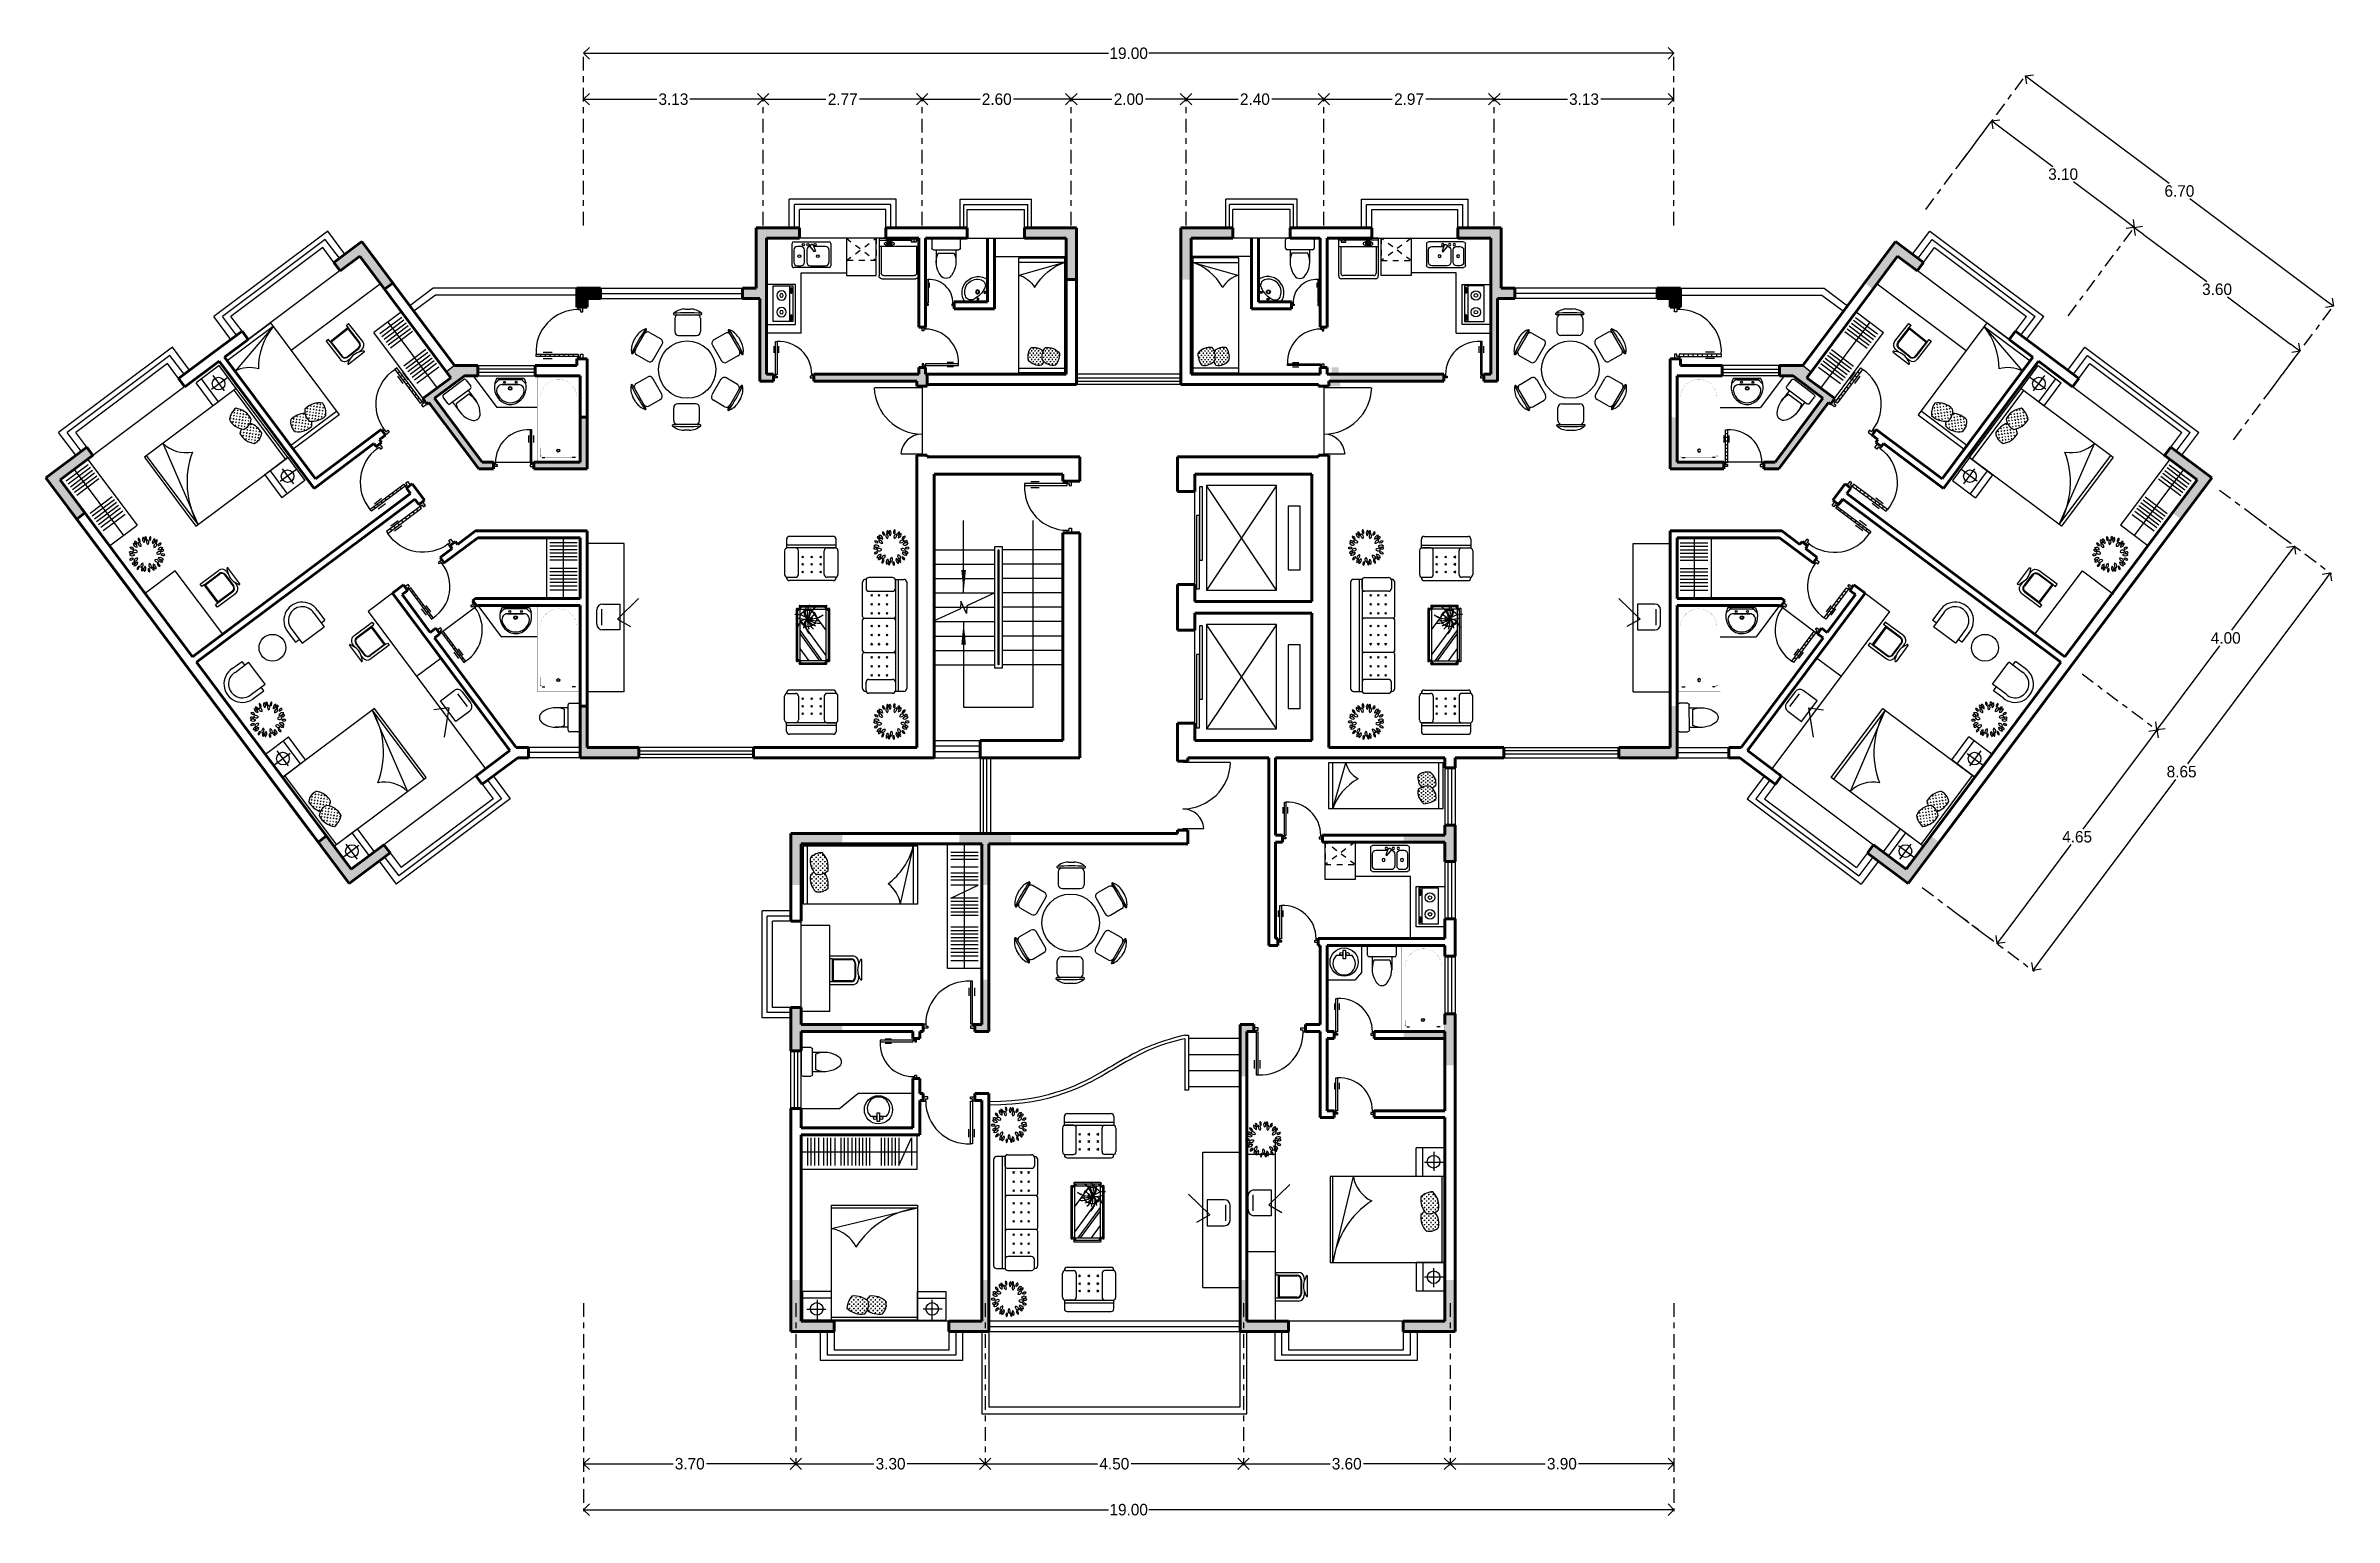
# Model space of a CAD drawing. Header units: millimetres. Extents: x 3491 to 3974, y 1583 to 1976.
# Drawn here: x 3933.96 to 3973.85, y 1950.13 to 1975.77 of the extents above; entities that cross this region are included whole.
import ezdxf

# ---------------------------------------------------------------- set-up
doc = ezdxf.new("R2010")
doc.units = ezdxf.units.MM
for name, pattern in [('ACAD_ISO10W100', [18, 12, -3, 0, -3]), ('DASHED', [0.75, 0.5, -0.25]), ('HIDDEN', [7.5, 5, -2.5])]:
    doc.linetypes.add(name, pattern=pattern)
doc.layers.get('0').update_dxf_attribs({"lineweight": 5})
doc.layers.get('DEFPOINTS').update_dxf_attribs({"lineweight": 5})
for name, color, linetype, lineweight in [('cOtAs 1', 254, 'Continuous', 5), ('COTAS GRUP', 200, 'Continuous', 5), ('FURNITURE', 220, 'Continuous', 5), ('GROUND', 2, 'Continuous', 5), ('J', 7, 'Continuous', 5), ('Muro1', 162, 'Continuous', 40), ('PUB_DIM', 3, 'Continuous', 5), ('PUB_H', 13, 'Continuous', 5), ('Puertas', 52, 'Continuous', 5), ('STAIR', 2, 'Continuous', 5), ('TOILET', 4, 'Continuous', 5), ('TOTHER', 7, 'Continuous', 5), ('W', 2, 'Continuous', 5), ('WC', 10, 'Continuous', 5), ('WINDOW', 2, 'Continuous', 5)]:
    doc.layers.add(name, color=color, linetype=linetype, lineweight=lineweight)
doc.styles.add('century', font='GOTHIC.TTF')
doc.styles.add('DIM_FONT', font='SIMPLEX.shx', dxfattribs={"width": 0.8})
doc.styles.get("Standard").update_dxf_attribs({"font": 'arial.ttf'})
doc.dimstyles.new('Cotas', dxfattribs={"dimtxt": 0.05, "dimasz": 0.05, "dimexe": 0.025, "dimexo": 0, "dimgap": 0.1, "dimtad": 0, "dimtih": 1, "dimtoh": 1, "dimdec": 4, "dimzin": 1, "dimdsep": 46, "dimtxsty": 'Standard', "dimblk": 'ARCHTICK', "dimcen": 2.5, "dimclrd": 252, "dimclre": 250, "dimclrt": 3, "dimadec": 3, "dimazin": 0, "dimtfac": 1, "dimtdec": 4, "dimtmove": 0, "dimatfit": 3, "dimldrblk": 'ARCHTICK', "dimfxl": 0, "dimlwd": 0, "dimlwe": 0, "dimarcsym": 0})

# ---------------------------------------------------------------- blocks, each defined once
blk = doc.blocks.new('_Open90')
at = {"color": 0, "linetype": 'ByBlock', "lineweight": -2}
for p, q in [((0, 0), (-1, 0)), ((-0.5, 0.5), (0, 0)), ((0, 0), (-0.5, -0.5))]:
    blk.add_line(p, q, dxfattribs=at)
blk = doc.blocks.new('*D3380')
at = {"layer": 'cOtAs 1', "color": 250, "linetype": 'ACAD_ISO10W100', "lineweight": 5, "ltscale": 0.02, "transparency": 16777216}
for p, q in [((3943.336, 1953.86), (3943.336, 1950.235)), ((3962.336, 1953.86), (3962.336, 1950.235))]:
    blk.add_line(p, q, dxfattribs=at)
at = {"layer": 'cOtAs 1', "color": 252, "linetype": 'Continuous', "lineweight": 5, "ltscale": 0.02, "transparency": 16777216}
for p, q in [((3943.536, 1950.26), (3952.483, 1950.26)), ((3962.136, 1950.26), (3953.189, 1950.26))]:
    blk.add_line(p, q, dxfattribs=at)
at = {"layer": 'DEFPOINTS', "color": 0, "linetype": 'ACAD_ISO10W100', "ltscale": 0.02, "transparency": 16777216}
for p in [(3943.336, 1953.86), (3962.336, 1953.86), (3943.336, 1950.26)]:
    blk.add_point(p, dxfattribs=at)
at = {"layer": 'cOtAs 1', "color": 252, "linetype": 'ACAD_ISO10W100', "lineweight": 5, "ltscale": 0.02, "transparency": 16777216, "xscale": 0.2, "yscale": 0.2, "zscale": 0.2, "rotation": 180}
blk.add_blockref('_Open90', (3943.336, 1950.26), dxfattribs=at)
at = {"layer": 'cOtAs 1', "color": 252, "linetype": 'ACAD_ISO10W100', "lineweight": 5, "ltscale": 0.02, "transparency": 16777216, "xscale": 0.2, "yscale": 0.2, "zscale": 0.2}
blk.add_blockref('_Open90', (3962.336, 1950.26), dxfattribs=at)
at = {"layer": 'cOtAs 1', "color": 1, "linetype": 'ACAD_ISO10W100', "lineweight": 5, "ltscale": 0.02, "transparency": 16777216, "insert": (3952.836, 1950.26), "char_height": 0.2, "attachment_point": 5, "style": 'century'}
blk.add_mtext('19.00', dxfattribs=at)
blk = doc.blocks.new('_ArchTick')
at = {"layer": 'COTAS GRUP', "color": 0, "const_width": 0.15}
blk.add_lwpolyline([(-0.5, -0.5), (0.5, 0.5)], dxfattribs=at)
blk = doc.blocks.new('*D3381')
at = {"layer": 'cOtAs 1', "color": 250, "linetype": 'ACAD_ISO10W100', "lineweight": 5, "ltscale": 0.02, "transparency": 16777216}
for p, q in [((3958.436, 1953.86), (3958.436, 1951.035)), ((3962.336, 1953.86), (3962.336, 1951.035))]:
    blk.add_line(p, q, dxfattribs=at)
at = {"layer": 'cOtAs 1', "color": 252, "linetype": 'Continuous', "lineweight": 5, "ltscale": 0.02, "transparency": 16777216}
for p, q in [((3958.636, 1951.06), (3960.096, 1951.06)), ((3962.136, 1951.06), (3960.677, 1951.06))]:
    blk.add_line(p, q, dxfattribs=at)
at = {"layer": 'DEFPOINTS', "color": 0, "linetype": 'ACAD_ISO10W100', "ltscale": 0.02, "transparency": 16777216}
for p in [(3958.436, 1953.86), (3962.336, 1953.86), (3958.436, 1951.06)]:
    blk.add_point(p, dxfattribs=at)
at = {"layer": 'cOtAs 1', "color": 252, "linetype": 'ACAD_ISO10W100', "lineweight": 5, "ltscale": 0.02, "transparency": 16777216, "xscale": 0.2, "yscale": 0.2, "zscale": 0.2, "rotation": 180}
blk.add_blockref('_Open90', (3958.436, 1951.06), dxfattribs=at)
at = {"layer": 'cOtAs 1', "color": 252, "linetype": 'ACAD_ISO10W100', "lineweight": 5, "ltscale": 0.02, "transparency": 16777216, "xscale": 0.2, "yscale": 0.2, "zscale": 0.2}
blk.add_blockref('_Open90', (3962.336, 1951.06), dxfattribs=at)
at = {"layer": 'cOtAs 1', "color": 1, "linetype": 'ACAD_ISO10W100', "lineweight": 5, "ltscale": 0.02, "transparency": 16777216, "insert": (3960.386, 1951.06), "char_height": 0.2, "attachment_point": 5, "style": 'century'}
blk.add_mtext('3.90', dxfattribs=at)
blk = doc.blocks.new('*D3382')
at = {"layer": 'cOtAs 1', "color": 250, "linetype": 'ACAD_ISO10W100', "lineweight": 5, "ltscale": 0.02, "transparency": 16777216}
for p, q in [((3954.836, 1953.86), (3954.836, 1951.035)), ((3958.436, 1953.86), (3958.436, 1951.035))]:
    blk.add_line(p, q, dxfattribs=at)
at = {"layer": 'cOtAs 1', "color": 252, "linetype": 'Continuous', "lineweight": 5, "ltscale": 0.02, "transparency": 16777216}
for p, q in [((3955.036, 1951.06), (3956.346, 1951.06)), ((3958.236, 1951.06), (3956.927, 1951.06))]:
    blk.add_line(p, q, dxfattribs=at)
at = {"layer": 'DEFPOINTS', "color": 0, "linetype": 'ACAD_ISO10W100', "ltscale": 0.02, "transparency": 16777216}
for p in [(3954.836, 1953.86), (3958.436, 1953.86), (3954.836, 1951.06)]:
    blk.add_point(p, dxfattribs=at)
at = {"layer": 'cOtAs 1', "color": 252, "linetype": 'ACAD_ISO10W100', "lineweight": 5, "ltscale": 0.02, "transparency": 16777216, "xscale": 0.2, "yscale": 0.2, "zscale": 0.2, "rotation": 180}
blk.add_blockref('_Open90', (3954.836, 1951.06), dxfattribs=at)
at = {"layer": 'cOtAs 1', "color": 252, "linetype": 'ACAD_ISO10W100', "lineweight": 5, "ltscale": 0.02, "transparency": 16777216, "xscale": 0.2, "yscale": 0.2, "zscale": 0.2}
blk.add_blockref('_Open90', (3958.436, 1951.06), dxfattribs=at)
at = {"layer": 'cOtAs 1', "color": 1, "linetype": 'ACAD_ISO10W100', "lineweight": 5, "ltscale": 0.02, "transparency": 16777216, "insert": (3956.636, 1951.06), "char_height": 0.2, "attachment_point": 5, "style": 'century'}
blk.add_mtext('3.60', dxfattribs=at)
blk = doc.blocks.new('*D3383')
at = {"layer": 'cOtAs 1', "color": 250, "linetype": 'ACAD_ISO10W100', "lineweight": 5, "ltscale": 0.02, "transparency": 16777216}
for p, q in [((3950.336, 1953.86), (3950.336, 1951.035)), ((3954.836, 1953.86), (3954.836, 1951.035))]:
    blk.add_line(p, q, dxfattribs=at)
at = {"layer": 'cOtAs 1', "color": 252, "linetype": 'Continuous', "lineweight": 5, "ltscale": 0.02, "transparency": 16777216}
for p, q in [((3950.536, 1951.06), (3952.294, 1951.06)), ((3954.636, 1951.06), (3952.878, 1951.06))]:
    blk.add_line(p, q, dxfattribs=at)
at = {"layer": 'DEFPOINTS', "color": 0, "linetype": 'ACAD_ISO10W100', "ltscale": 0.02, "transparency": 16777216}
for p in [(3950.336, 1953.86), (3954.836, 1953.86), (3950.336, 1951.06)]:
    blk.add_point(p, dxfattribs=at)
at = {"layer": 'cOtAs 1', "color": 252, "linetype": 'ACAD_ISO10W100', "lineweight": 5, "ltscale": 0.02, "transparency": 16777216, "xscale": 0.2, "yscale": 0.2, "zscale": 0.2, "rotation": 180}
blk.add_blockref('_Open90', (3950.336, 1951.06), dxfattribs=at)
at = {"layer": 'cOtAs 1', "color": 252, "linetype": 'ACAD_ISO10W100', "lineweight": 5, "ltscale": 0.02, "transparency": 16777216, "xscale": 0.2, "yscale": 0.2, "zscale": 0.2}
blk.add_blockref('_Open90', (3954.836, 1951.06), dxfattribs=at)
at = {"layer": 'cOtAs 1', "color": 1, "linetype": 'ACAD_ISO10W100', "lineweight": 5, "ltscale": 0.02, "transparency": 16777216, "insert": (3952.586, 1951.06), "char_height": 0.2, "attachment_point": 5, "style": 'century'}
blk.add_mtext('4.50', dxfattribs=at)
blk = doc.blocks.new('*D3384')
at = {"layer": 'cOtAs 1', "color": 250, "linetype": 'ACAD_ISO10W100', "lineweight": 5, "ltscale": 0.02, "transparency": 16777216}
for p, q in [((3947.036, 1953.86), (3947.036, 1951.035)), ((3950.336, 1953.86), (3950.336, 1951.035))]:
    blk.add_line(p, q, dxfattribs=at)
at = {"layer": 'cOtAs 1', "color": 252, "linetype": 'Continuous', "lineweight": 5, "ltscale": 0.02, "transparency": 16777216}
for p, q in [((3947.236, 1951.06), (3948.396, 1951.06)), ((3950.136, 1951.06), (3948.977, 1951.06))]:
    blk.add_line(p, q, dxfattribs=at)
at = {"layer": 'DEFPOINTS', "color": 0, "linetype": 'ACAD_ISO10W100', "ltscale": 0.02, "transparency": 16777216}
for p in [(3947.036, 1953.86), (3950.336, 1953.86), (3947.036, 1951.06)]:
    blk.add_point(p, dxfattribs=at)
at = {"layer": 'cOtAs 1', "color": 252, "linetype": 'ACAD_ISO10W100', "lineweight": 5, "ltscale": 0.02, "transparency": 16777216, "xscale": 0.2, "yscale": 0.2, "zscale": 0.2, "rotation": 180}
blk.add_blockref('_Open90', (3947.036, 1951.06), dxfattribs=at)
at = {"layer": 'cOtAs 1', "color": 252, "linetype": 'ACAD_ISO10W100', "lineweight": 5, "ltscale": 0.02, "transparency": 16777216, "xscale": 0.2, "yscale": 0.2, "zscale": 0.2}
blk.add_blockref('_Open90', (3950.336, 1951.06), dxfattribs=at)
at = {"layer": 'cOtAs 1', "color": 1, "linetype": 'ACAD_ISO10W100', "lineweight": 5, "ltscale": 0.02, "transparency": 16777216, "insert": (3948.686, 1951.06), "char_height": 0.2, "attachment_point": 5, "style": 'century'}
blk.add_mtext('3.30', dxfattribs=at)
blk = doc.blocks.new('*D3385')
at = {"layer": 'cOtAs 1', "color": 250, "linetype": 'ACAD_ISO10W100', "lineweight": 5, "ltscale": 0.02, "transparency": 16777216}
for p, q in [((3943.336, 1953.86), (3943.336, 1951.035)), ((3947.036, 1953.86), (3947.036, 1951.035))]:
    blk.add_line(p, q, dxfattribs=at)
at = {"layer": 'cOtAs 1', "color": 252, "linetype": 'Continuous', "lineweight": 5, "ltscale": 0.02, "transparency": 16777216}
for p, q in [((3943.536, 1951.06), (3944.896, 1951.06)), ((3946.836, 1951.06), (3945.477, 1951.06))]:
    blk.add_line(p, q, dxfattribs=at)
at = {"layer": 'DEFPOINTS', "color": 0, "linetype": 'ACAD_ISO10W100', "ltscale": 0.02, "transparency": 16777216}
for p in [(3943.336, 1953.86), (3947.036, 1953.86), (3943.336, 1951.06)]:
    blk.add_point(p, dxfattribs=at)
at = {"layer": 'cOtAs 1', "color": 252, "linetype": 'ACAD_ISO10W100', "lineweight": 5, "ltscale": 0.02, "transparency": 16777216, "xscale": 0.2, "yscale": 0.2, "zscale": 0.2, "rotation": 180}
blk.add_blockref('_Open90', (3943.336, 1951.06), dxfattribs=at)
at = {"layer": 'cOtAs 1', "color": 252, "linetype": 'ACAD_ISO10W100', "lineweight": 5, "ltscale": 0.02, "transparency": 16777216, "xscale": 0.2, "yscale": 0.2, "zscale": 0.2}
blk.add_blockref('_Open90', (3947.036, 1951.06), dxfattribs=at)
at = {"layer": 'cOtAs 1', "color": 1, "linetype": 'ACAD_ISO10W100', "lineweight": 5, "ltscale": 0.02, "transparency": 16777216, "insert": (3945.186, 1951.06), "char_height": 0.2, "attachment_point": 5, "style": 'century'}
blk.add_mtext('3.70', dxfattribs=at)
blk = doc.blocks.new('*D3386')
at = {"layer": 'cOtAs 1', "color": 250, "linetype": 'ACAD_ISO10W100', "lineweight": 5, "ltscale": 0.02, "transparency": 16777216}
for p, q in [((3971.849, 1968.025), (3973.174, 1967.034)), ((3969.453, 1964.822), (3970.778, 1963.83))]:
    blk.add_line(p, q, dxfattribs=at)
at = {"layer": 'cOtAs 1', "color": 252, "linetype": 'Continuous', "lineweight": 5, "ltscale": 0.02, "transparency": 16777216}
for p, q in [((3973.034, 1966.888), (3972.057, 1965.582)), ((3970.878, 1964.005), (3971.855, 1965.312))]:
    blk.add_line(p, q, dxfattribs=at)
at = {"layer": 'DEFPOINTS', "color": 0, "linetype": 'ACAD_ISO10W100', "ltscale": 0.02, "transparency": 16777216}
for p in [(3971.849, 1968.025), (3969.453, 1964.822), (3970.758, 1963.845)]:
    blk.add_point(p, dxfattribs=at)
at = {"layer": 'cOtAs 1', "color": 252, "linetype": 'ACAD_ISO10W100', "lineweight": 5, "ltscale": 0.02, "transparency": 16777216, "xscale": 0.2, "yscale": 0.2, "zscale": 0.2}
for p, rotation in [((3973.154, 1967.048), 53.20621753909782), ((3970.758, 1963.845), 233.2062175390978)]:
    blk.add_blockref('_Open90', p, dxfattribs=dict(at, rotation=rotation))
at = {"layer": 'cOtAs 1', "color": 1, "linetype": 'ACAD_ISO10W100', "lineweight": 5, "ltscale": 0.02, "transparency": 16777216, "insert": (3971.956, 1965.447), "char_height": 0.2, "attachment_point": 5, "style": 'century'}
blk.add_mtext('4.00', dxfattribs=at)
blk = doc.blocks.new('*D3387')
at = {"layer": 'cOtAs 1', "color": 250, "linetype": 'ACAD_ISO10W100', "lineweight": 5, "ltscale": 0.02, "transparency": 16777216}
for p, q in [((3972.472, 1967.558), (3973.798, 1966.567)), ((3967.292, 1960.631), (3968.617, 1959.64))]:
    blk.add_line(p, q, dxfattribs=at)
at = {"layer": 'cOtAs 1', "color": 252, "linetype": 'Continuous', "lineweight": 5, "ltscale": 0.02, "transparency": 16777216}
for p, q in [((3973.658, 1966.422), (3971.288, 1963.253)), ((3968.717, 1959.815), (3971.086, 1962.983))]:
    blk.add_line(p, q, dxfattribs=at)
at = {"layer": 'DEFPOINTS', "color": 0, "linetype": 'ACAD_ISO10W100', "ltscale": 0.02, "transparency": 16777216}
for p in [(3972.472, 1967.558), (3967.292, 1960.631), (3968.597, 1959.655)]:
    blk.add_point(p, dxfattribs=at)
at = {"layer": 'cOtAs 1', "color": 252, "linetype": 'ACAD_ISO10W100', "lineweight": 5, "ltscale": 0.02, "transparency": 16777216, "xscale": 0.2, "yscale": 0.2, "zscale": 0.2}
for p, rotation in [((3973.778, 1966.582), 53.20621753798119), ((3968.597, 1959.655), 233.2062175379812)]:
    blk.add_blockref('_Open90', p, dxfattribs=dict(at, rotation=rotation))
at = {"layer": 'cOtAs 1', "color": 1, "linetype": 'ACAD_ISO10W100', "lineweight": 5, "ltscale": 0.02, "transparency": 16777216, "insert": (3971.187, 1963.118), "char_height": 0.2, "attachment_point": 5, "style": 'century'}
blk.add_mtext('8.65', dxfattribs=at)
blk = doc.blocks.new('*D3388')
at = {"layer": 'cOtAs 1', "color": 250, "linetype": 'ACAD_ISO10W100', "lineweight": 5, "ltscale": 0.02, "transparency": 16777216}
for p, q in [((3969.453, 1964.822), (3970.778, 1963.83)), ((3966.668, 1961.098), (3967.993, 1960.107))]:
    blk.add_line(p, q, dxfattribs=at)
at = {"layer": 'cOtAs 1', "color": 252, "linetype": 'Continuous', "lineweight": 5, "ltscale": 0.02, "transparency": 16777216}
for p, q in [((3970.638, 1963.685), (3969.467, 1962.118)), ((3968.093, 1960.282), (3969.265, 1961.848))]:
    blk.add_line(p, q, dxfattribs=at)
at = {"layer": 'DEFPOINTS', "color": 0, "linetype": 'ACAD_ISO10W100', "ltscale": 0.02, "transparency": 16777216}
for p in [(3969.453, 1964.822), (3966.668, 1961.098), (3967.973, 1960.122)]:
    blk.add_point(p, dxfattribs=at)
at = {"layer": 'cOtAs 1', "color": 252, "linetype": 'ACAD_ISO10W100', "lineweight": 5, "ltscale": 0.02, "transparency": 16777216, "xscale": 0.2, "yscale": 0.2, "zscale": 0.2}
for p, rotation in [((3970.758, 1963.845), 53.20621753702068), ((3967.973, 1960.122), 233.2062175370207)]:
    blk.add_blockref('_Open90', p, dxfattribs=dict(at, rotation=rotation))
at = {"layer": 'cOtAs 1', "color": 1, "linetype": 'ACAD_ISO10W100', "lineweight": 5, "ltscale": 0.02, "transparency": 16777216, "insert": (3969.366, 1961.983), "char_height": 0.2, "attachment_point": 5, "style": 'century'}
blk.add_mtext('4.65', dxfattribs=at)
blk = doc.blocks.new('*D3389')
at = {"layer": 'cOtAs 1', "color": 250, "linetype": 'ACAD_ISO10W100', "lineweight": 5, "ltscale": 0.02, "transparency": 16777216}
for p, q in [((3966.727, 1972.914), (3967.896, 1974.477)), ((3969.21, 1971.058), (3970.378, 1972.62))]:
    blk.add_line(p, q, dxfattribs=at)
at = {"layer": 'cOtAs 1', "color": 252, "linetype": 'Continuous', "lineweight": 5, "ltscale": 0.02, "transparency": 16777216}
for p, q in [((3968.041, 1974.337), (3968.941, 1973.663)), ((3970.203, 1972.72), (3969.302, 1973.393))]:
    blk.add_line(p, q, dxfattribs=at)
at = {"layer": 'DEFPOINTS', "color": 0, "linetype": 'ACAD_ISO10W100', "ltscale": 0.02, "transparency": 16777216}
for p in [(3967.881, 1974.457), (3966.727, 1972.914), (3969.21, 1971.058)]:
    blk.add_point(p, dxfattribs=at)
at = {"layer": 'cOtAs 1', "color": 252, "linetype": 'ACAD_ISO10W100', "lineweight": 5, "ltscale": 0.02, "transparency": 16777216, "xscale": 0.2, "yscale": 0.2, "zscale": 0.2}
for p, rotation in [((3967.881, 1974.457), 143.2062175417536), ((3970.363, 1972.6), 323.2062175417536)]:
    blk.add_blockref('_Open90', p, dxfattribs=dict(at, rotation=rotation))
at = {"layer": 'cOtAs 1', "color": 1, "linetype": 'ACAD_ISO10W100', "lineweight": 5, "ltscale": 0.02, "transparency": 16777216, "insert": (3969.122, 1973.528), "char_height": 0.2, "attachment_point": 5, "style": 'century'}
blk.add_mtext('3.10', dxfattribs=at)
blk = doc.blocks.new('*D3390')
at = {"layer": 'cOtAs 1', "color": 250, "linetype": 'ACAD_ISO10W100', "lineweight": 5, "ltscale": 0.02, "transparency": 16777216}
for p, q in [((3969.21, 1971.058), (3970.378, 1972.62)), ((3972.093, 1968.901), (3973.261, 1970.464))]:
    blk.add_line(p, q, dxfattribs=at)
at = {"layer": 'cOtAs 1', "color": 252, "linetype": 'Continuous', "lineweight": 5, "ltscale": 0.02, "transparency": 16777216}
for p, q in [((3970.523, 1972.48), (3971.624, 1971.657)), ((3973.086, 1970.563), (3971.985, 1971.387))]:
    blk.add_line(p, q, dxfattribs=at)
at = {"layer": 'DEFPOINTS', "color": 0, "linetype": 'ACAD_ISO10W100', "ltscale": 0.02, "transparency": 16777216}
for p in [(3970.363, 1972.6), (3969.21, 1971.058), (3972.093, 1968.901)]:
    blk.add_point(p, dxfattribs=at)
at = {"layer": 'cOtAs 1', "color": 252, "linetype": 'ACAD_ISO10W100', "lineweight": 5, "ltscale": 0.02, "transparency": 16777216, "xscale": 0.2, "yscale": 0.2, "zscale": 0.2}
for p, rotation in [((3970.363, 1972.6), 143.2062175392215), ((3973.246, 1970.444), 323.2062175392215)]:
    blk.add_blockref('_Open90', p, dxfattribs=dict(at, rotation=rotation))
at = {"layer": 'cOtAs 1', "color": 1, "linetype": 'ACAD_ISO10W100', "lineweight": 5, "ltscale": 0.02, "transparency": 16777216, "insert": (3971.805, 1971.522), "char_height": 0.2, "attachment_point": 5, "style": 'century'}
blk.add_mtext('3.60', dxfattribs=at)
blk = doc.blocks.new('*D3391')
at = {"layer": 'cOtAs 1', "color": 250, "linetype": 'ACAD_ISO10W100', "lineweight": 5, "ltscale": 0.02, "transparency": 16777216}
for p, q in [((3967.313, 1973.698), (3968.482, 1975.26)), ((3972.679, 1969.685), (3973.847, 1971.247))]:
    blk.add_line(p, q, dxfattribs=at)
at = {"layer": 'cOtAs 1', "color": 252, "linetype": 'Continuous', "lineweight": 5, "ltscale": 0.02, "transparency": 16777216}
for p, q in [((3968.627, 1975.12), (3970.969, 1973.369)), ((3973.672, 1971.347), (3971.33, 1973.099))]:
    blk.add_line(p, q, dxfattribs=at)
at = {"layer": 'DEFPOINTS', "color": 0, "linetype": 'ACAD_ISO10W100', "ltscale": 0.02, "transparency": 16777216}
for p in [(3968.467, 1975.24), (3967.313, 1973.698), (3972.679, 1969.685)]:
    blk.add_point(p, dxfattribs=at)
at = {"layer": 'cOtAs 1', "color": 252, "linetype": 'ACAD_ISO10W100', "lineweight": 5, "ltscale": 0.02, "transparency": 16777216, "xscale": 0.2, "yscale": 0.2, "zscale": 0.2}
for p, rotation in [((3968.467, 1975.24), 143.2062175418308), ((3973.832, 1971.227), 323.2062175418308)]:
    blk.add_blockref('_Open90', p, dxfattribs=dict(at, rotation=rotation))
at = {"layer": 'cOtAs 1', "color": 1, "linetype": 'ACAD_ISO10W100', "lineweight": 5, "ltscale": 0.02, "transparency": 16777216, "insert": (3971.149, 1973.234), "char_height": 0.2, "attachment_point": 5, "style": 'century'}
blk.add_mtext('6.70', dxfattribs=at)
blk = doc.blocks.new('*D3392')
at = {"layer": 'cOtAs 1', "color": 250, "linetype": 'ACAD_ISO10W100', "lineweight": 5, "ltscale": 0.02, "transparency": 16777216}
for p, q in [((3959.208, 1972.634), (3959.208, 1974.859)), ((3962.336, 1972.634), (3962.336, 1974.859))]:
    blk.add_line(p, q, dxfattribs=at)
at = {"layer": 'cOtAs 1', "color": 252, "linetype": 'Continuous', "lineweight": 5, "ltscale": 0.02, "transparency": 16777216}
for p, q in [((3959.408, 1974.834), (3960.483, 1974.834)), ((3962.136, 1974.834), (3961.062, 1974.834))]:
    blk.add_line(p, q, dxfattribs=at)
at = {"layer": 'DEFPOINTS', "color": 0, "linetype": 'ACAD_ISO10W100', "ltscale": 0.02, "transparency": 16777216}
for p in [(3959.208, 1974.834), (3959.208, 1972.634), (3962.336, 1972.634)]:
    blk.add_point(p, dxfattribs=at)
at = {"layer": 'cOtAs 1', "color": 252, "linetype": 'ACAD_ISO10W100', "lineweight": 5, "ltscale": 0.02, "transparency": 16777216, "xscale": 0.2, "yscale": 0.2, "zscale": 0.2, "rotation": 180}
blk.add_blockref('_Open90', (3959.208, 1974.834), dxfattribs=at)
at = {"layer": 'cOtAs 1', "color": 252, "linetype": 'ACAD_ISO10W100', "lineweight": 5, "ltscale": 0.02, "transparency": 16777216, "xscale": 0.2, "yscale": 0.2, "zscale": 0.2}
blk.add_blockref('_Open90', (3962.336, 1974.834), dxfattribs=at)
at = {"layer": 'cOtAs 1', "color": 1, "linetype": 'ACAD_ISO10W100', "lineweight": 5, "ltscale": 0.02, "transparency": 16777216, "insert": (3960.772, 1974.834), "char_height": 0.2, "attachment_point": 5, "style": 'century'}
blk.add_mtext('3.13', dxfattribs=at)
blk = doc.blocks.new('*D3393')
at = {"layer": 'cOtAs 1', "color": 250, "linetype": 'ACAD_ISO10W100', "lineweight": 5, "ltscale": 0.02, "transparency": 16777216}
for p, q in [((3956.236, 1972.634), (3956.236, 1974.859)), ((3959.208, 1972.634), (3959.208, 1974.859))]:
    blk.add_line(p, q, dxfattribs=at)
at = {"layer": 'cOtAs 1', "color": 252, "linetype": 'Continuous', "lineweight": 5, "ltscale": 0.02, "transparency": 16777216}
for p, q in [((3956.436, 1974.834), (3957.43, 1974.834)), ((3959.008, 1974.834), (3958.014, 1974.834))]:
    blk.add_line(p, q, dxfattribs=at)
at = {"layer": 'DEFPOINTS', "color": 0, "linetype": 'ACAD_ISO10W100', "ltscale": 0.02, "transparency": 16777216}
for p in [(3956.236, 1974.834), (3956.236, 1972.634), (3959.208, 1972.634)]:
    blk.add_point(p, dxfattribs=at)
at = {"layer": 'cOtAs 1', "color": 252, "linetype": 'ACAD_ISO10W100', "lineweight": 5, "ltscale": 0.02, "transparency": 16777216, "xscale": 0.2, "yscale": 0.2, "zscale": 0.2, "rotation": 180}
blk.add_blockref('_Open90', (3956.236, 1974.834), dxfattribs=at)
at = {"layer": 'cOtAs 1', "color": 252, "linetype": 'ACAD_ISO10W100', "lineweight": 5, "ltscale": 0.02, "transparency": 16777216, "xscale": 0.2, "yscale": 0.2, "zscale": 0.2}
blk.add_blockref('_Open90', (3959.208, 1974.834), dxfattribs=at)
at = {"layer": 'cOtAs 1', "color": 1, "linetype": 'ACAD_ISO10W100', "lineweight": 5, "ltscale": 0.02, "transparency": 16777216, "insert": (3957.722, 1974.834), "char_height": 0.2, "attachment_point": 5, "style": 'century'}
blk.add_mtext('2.97', dxfattribs=at)
blk = doc.blocks.new('*D3394')
at = {"layer": 'cOtAs 1', "color": 250, "linetype": 'ACAD_ISO10W100', "lineweight": 5, "ltscale": 0.02, "transparency": 16777216}
for p, q in [((3953.836, 1972.634), (3953.836, 1974.859)), ((3956.236, 1972.634), (3956.236, 1974.859))]:
    blk.add_line(p, q, dxfattribs=at)
at = {"layer": 'cOtAs 1', "color": 252, "linetype": 'Continuous', "lineweight": 5, "ltscale": 0.02, "transparency": 16777216}
for p, q in [((3954.036, 1974.834), (3954.745, 1974.834)), ((3956.036, 1974.834), (3955.328, 1974.834))]:
    blk.add_line(p, q, dxfattribs=at)
at = {"layer": 'DEFPOINTS', "color": 0, "linetype": 'ACAD_ISO10W100', "ltscale": 0.02, "transparency": 16777216}
for p in [(3953.836, 1974.834), (3953.836, 1972.634), (3956.236, 1972.634)]:
    blk.add_point(p, dxfattribs=at)
at = {"layer": 'cOtAs 1', "color": 252, "linetype": 'ACAD_ISO10W100', "lineweight": 5, "ltscale": 0.02, "transparency": 16777216, "xscale": 0.2, "yscale": 0.2, "zscale": 0.2, "rotation": 180}
blk.add_blockref('_Open90', (3953.836, 1974.834), dxfattribs=at)
at = {"layer": 'cOtAs 1', "color": 252, "linetype": 'ACAD_ISO10W100', "lineweight": 5, "ltscale": 0.02, "transparency": 16777216, "xscale": 0.2, "yscale": 0.2, "zscale": 0.2}
blk.add_blockref('_Open90', (3956.236, 1974.834), dxfattribs=at)
at = {"layer": 'cOtAs 1', "color": 1, "linetype": 'ACAD_ISO10W100', "lineweight": 5, "ltscale": 0.02, "transparency": 16777216, "insert": (3955.036, 1974.834), "char_height": 0.2, "attachment_point": 5, "style": 'century'}
blk.add_mtext('2.40', dxfattribs=at)
blk = doc.blocks.new('*D3395')
at = {"layer": 'cOtAs 1', "color": 250, "linetype": 'ACAD_ISO10W100', "lineweight": 5, "ltscale": 0.02, "transparency": 16777216}
for p, q in [((3951.836, 1972.634), (3951.836, 1974.859)), ((3953.836, 1972.634), (3953.836, 1974.859))]:
    blk.add_line(p, q, dxfattribs=at)
at = {"layer": 'cOtAs 1', "color": 252, "linetype": 'Continuous', "lineweight": 5, "ltscale": 0.02, "transparency": 16777216}
for p, q in [((3952.036, 1974.834), (3952.545, 1974.834)), ((3953.636, 1974.834), (3953.128, 1974.834))]:
    blk.add_line(p, q, dxfattribs=at)
at = {"layer": 'DEFPOINTS', "color": 0, "linetype": 'ACAD_ISO10W100', "ltscale": 0.02, "transparency": 16777216}
for p in [(3951.836, 1974.834), (3951.836, 1972.634), (3953.836, 1972.634)]:
    blk.add_point(p, dxfattribs=at)
at = {"layer": 'cOtAs 1', "color": 252, "linetype": 'ACAD_ISO10W100', "lineweight": 5, "ltscale": 0.02, "transparency": 16777216, "xscale": 0.2, "yscale": 0.2, "zscale": 0.2, "rotation": 180}
blk.add_blockref('_Open90', (3951.836, 1974.834), dxfattribs=at)
at = {"layer": 'cOtAs 1', "color": 252, "linetype": 'ACAD_ISO10W100', "lineweight": 5, "ltscale": 0.02, "transparency": 16777216, "xscale": 0.2, "yscale": 0.2, "zscale": 0.2}
blk.add_blockref('_Open90', (3953.836, 1974.834), dxfattribs=at)
at = {"layer": 'cOtAs 1', "color": 1, "linetype": 'ACAD_ISO10W100', "lineweight": 5, "ltscale": 0.02, "transparency": 16777216, "insert": (3952.836, 1974.834), "char_height": 0.2, "attachment_point": 5, "style": 'century'}
blk.add_mtext('2.00', dxfattribs=at)
blk = doc.blocks.new('*D3396')
at = {"layer": 'cOtAs 1', "color": 250, "linetype": 'ACAD_ISO10W100', "lineweight": 5, "ltscale": 0.02, "transparency": 16777216}
for p, q in [((3949.236, 1972.634), (3949.236, 1974.859)), ((3951.836, 1972.634), (3951.836, 1974.859))]:
    blk.add_line(p, q, dxfattribs=at)
at = {"layer": 'cOtAs 1', "color": 252, "linetype": 'Continuous', "lineweight": 5, "ltscale": 0.02, "transparency": 16777216}
for p, q in [((3949.436, 1974.834), (3950.245, 1974.834)), ((3951.636, 1974.834), (3950.828, 1974.834))]:
    blk.add_line(p, q, dxfattribs=at)
at = {"layer": 'DEFPOINTS', "color": 0, "linetype": 'ACAD_ISO10W100', "ltscale": 0.02, "transparency": 16777216}
for p in [(3949.236, 1974.834), (3949.236, 1972.634), (3951.836, 1972.634)]:
    blk.add_point(p, dxfattribs=at)
at = {"layer": 'cOtAs 1', "color": 252, "linetype": 'ACAD_ISO10W100', "lineweight": 5, "ltscale": 0.02, "transparency": 16777216, "xscale": 0.2, "yscale": 0.2, "zscale": 0.2, "rotation": 180}
blk.add_blockref('_Open90', (3949.236, 1974.834), dxfattribs=at)
at = {"layer": 'cOtAs 1', "color": 252, "linetype": 'ACAD_ISO10W100', "lineweight": 5, "ltscale": 0.02, "transparency": 16777216, "xscale": 0.2, "yscale": 0.2, "zscale": 0.2}
blk.add_blockref('_Open90', (3951.836, 1974.834), dxfattribs=at)
at = {"layer": 'cOtAs 1', "color": 1, "linetype": 'ACAD_ISO10W100', "lineweight": 5, "ltscale": 0.02, "transparency": 16777216, "insert": (3950.536, 1974.834), "char_height": 0.2, "attachment_point": 5, "style": 'century'}
blk.add_mtext('2.60', dxfattribs=at)
blk = doc.blocks.new('*D3397')
at = {"layer": 'cOtAs 1', "color": 250, "linetype": 'ACAD_ISO10W100', "lineweight": 5, "ltscale": 0.02, "transparency": 16777216}
for p, q in [((3946.465, 1972.634), (3946.465, 1974.859)), ((3949.236, 1972.634), (3949.236, 1974.859))]:
    blk.add_line(p, q, dxfattribs=at)
at = {"layer": 'cOtAs 1', "color": 252, "linetype": 'Continuous', "lineweight": 5, "ltscale": 0.02, "transparency": 16777216}
for p, q in [((3946.665, 1974.834), (3947.558, 1974.834)), ((3949.036, 1974.834), (3948.143, 1974.834))]:
    blk.add_line(p, q, dxfattribs=at)
at = {"layer": 'DEFPOINTS', "color": 0, "linetype": 'ACAD_ISO10W100', "ltscale": 0.02, "transparency": 16777216}
for p in [(3946.465, 1974.834), (3946.465, 1972.634), (3949.236, 1972.634)]:
    blk.add_point(p, dxfattribs=at)
at = {"layer": 'cOtAs 1', "color": 252, "linetype": 'ACAD_ISO10W100', "lineweight": 5, "ltscale": 0.02, "transparency": 16777216, "xscale": 0.2, "yscale": 0.2, "zscale": 0.2, "rotation": 180}
blk.add_blockref('_Open90', (3946.465, 1974.834), dxfattribs=at)
at = {"layer": 'cOtAs 1', "color": 252, "linetype": 'ACAD_ISO10W100', "lineweight": 5, "ltscale": 0.02, "transparency": 16777216, "xscale": 0.2, "yscale": 0.2, "zscale": 0.2}
blk.add_blockref('_Open90', (3949.236, 1974.834), dxfattribs=at)
at = {"layer": 'cOtAs 1', "color": 1, "linetype": 'ACAD_ISO10W100', "lineweight": 5, "ltscale": 0.02, "transparency": 16777216, "insert": (3947.851, 1974.834), "char_height": 0.2, "attachment_point": 5, "style": 'century'}
blk.add_mtext('2.77', dxfattribs=at)
blk = doc.blocks.new('*D3398')
at = {"layer": 'cOtAs 1', "color": 250, "linetype": 'ACAD_ISO10W100', "lineweight": 5, "ltscale": 0.02, "transparency": 16777216}
for p, q in [((3943.336, 1972.634), (3943.336, 1974.859)), ((3946.465, 1972.634), (3946.465, 1974.859))]:
    blk.add_line(p, q, dxfattribs=at)
at = {"layer": 'cOtAs 1', "color": 252, "linetype": 'Continuous', "lineweight": 5, "ltscale": 0.02, "transparency": 16777216}
for p, q in [((3943.536, 1974.834), (3944.611, 1974.834)), ((3946.265, 1974.834), (3945.19, 1974.834))]:
    blk.add_line(p, q, dxfattribs=at)
at = {"layer": 'DEFPOINTS', "color": 0, "linetype": 'ACAD_ISO10W100', "ltscale": 0.02, "transparency": 16777216}
for p in [(3943.336, 1974.834), (3943.336, 1972.634), (3946.465, 1972.634)]:
    blk.add_point(p, dxfattribs=at)
at = {"layer": 'cOtAs 1', "color": 252, "linetype": 'ACAD_ISO10W100', "lineweight": 5, "ltscale": 0.02, "transparency": 16777216, "xscale": 0.2, "yscale": 0.2, "zscale": 0.2, "rotation": 180}
blk.add_blockref('_Open90', (3943.336, 1974.834), dxfattribs=at)
at = {"layer": 'cOtAs 1', "color": 252, "linetype": 'ACAD_ISO10W100', "lineweight": 5, "ltscale": 0.02, "transparency": 16777216, "xscale": 0.2, "yscale": 0.2, "zscale": 0.2}
blk.add_blockref('_Open90', (3946.465, 1974.834), dxfattribs=at)
at = {"layer": 'cOtAs 1', "color": 1, "linetype": 'ACAD_ISO10W100', "lineweight": 5, "ltscale": 0.02, "transparency": 16777216, "insert": (3944.901, 1974.834), "char_height": 0.2, "attachment_point": 5, "style": 'century'}
blk.add_mtext('3.13', dxfattribs=at)
blk = doc.blocks.new('*D3399')
at = {"layer": 'cOtAs 1', "color": 250, "linetype": 'ACAD_ISO10W100', "lineweight": 5, "ltscale": 0.02, "transparency": 16777216}
for p, q in [((3943.336, 1972.634), (3943.336, 1975.659)), ((3962.336, 1972.634), (3962.336, 1975.659))]:
    blk.add_line(p, q, dxfattribs=at)
at = {"layer": 'cOtAs 1', "color": 252, "linetype": 'Continuous', "lineweight": 5, "ltscale": 0.02, "transparency": 16777216}
for p, q in [((3943.536, 1975.634), (3952.483, 1975.634)), ((3962.136, 1975.634), (3953.189, 1975.634))]:
    blk.add_line(p, q, dxfattribs=at)
at = {"layer": 'DEFPOINTS', "color": 0, "linetype": 'ACAD_ISO10W100', "ltscale": 0.02, "transparency": 16777216}
for p in [(3943.336, 1975.634), (3943.336, 1972.634), (3962.336, 1972.634)]:
    blk.add_point(p, dxfattribs=at)
at = {"layer": 'cOtAs 1', "color": 252, "linetype": 'ACAD_ISO10W100', "lineweight": 5, "ltscale": 0.02, "transparency": 16777216, "xscale": 0.2, "yscale": 0.2, "zscale": 0.2, "rotation": 180}
blk.add_blockref('_Open90', (3943.336, 1975.634), dxfattribs=at)
at = {"layer": 'cOtAs 1', "color": 252, "linetype": 'ACAD_ISO10W100', "lineweight": 5, "ltscale": 0.02, "transparency": 16777216, "xscale": 0.2, "yscale": 0.2, "zscale": 0.2}
blk.add_blockref('_Open90', (3962.336, 1975.634), dxfattribs=at)
at = {"layer": 'cOtAs 1', "color": 1, "linetype": 'ACAD_ISO10W100', "lineweight": 5, "ltscale": 0.02, "transparency": 16777216, "insert": (3952.836, 1975.634), "char_height": 0.2, "attachment_point": 5, "style": 'century'}
blk.add_mtext('19.00', dxfattribs=at)
blk = doc.blocks.new('M_E19')
for p, q in [((-323, -113), (-323, -456)), ((299, -113), (-323, -113)), ((299, -456), (299, -113)), ((-323, -400), (299, -400)), ((-323, -456), (299, -456)), ((-291, -422), (-291, -434)), ((-216, -432), (-280, -432)), ((-280, -432), (-280, -448)), ((-280, -448), (-216, -448)), ((-216, -448), (-216, -432)), ((-199, -423), (-199, -434)), ((182, -422), (182, -434)), ((193, -432), (193, -448)), ((257, -432), (193, -432)), ((193, -448), (257, -448)), ((257, -448), (257, -432)), ((274, -423), (274, -434))]:
    blk.add_line(p, q)
for points in [[(-199, -423, 0.259034), (-201, -420, 0.076276), (-213, -415, 0.036515), (-226, -412, 0.026615), (-245, -411, 0.026615), (-264, -412, 0.036515), (-277, -415, 0.076276), (-289, -420, 0.259034), (-291, -423, 0.078462), (-291, -424, 0.056762)], [(-199, -434, 0.259034), (-201, -430, 0.076276), (-213, -425, 0.036515), (-226, -423, 0.026615), (-245, -422, 0.026615), (-264, -423, 0.036515), (-277, -425, 0.076276), (-289, -430, 0.259034), (-291, -434, 0.259034), (-289, -437, 0.056762), (-280, -441, 0.036515)], [(-216, -443, 0.008736), (-213, -442, 0.076276), (-201, -437, 0.259034), (-199, -434, 0.259034)], [(274, -423, 0.259034), (272, -420, 0.076276), (260, -415, 0.036515), (247, -412, 0.026615), (228, -411, 0.026615), (209, -412, 0.036515), (196, -415, 0.076276), (184, -420, 0.259034), (182, -423, 0.078462), (182, -424, 0.056762)], [(274, -434, 0.259034), (272, -430, 0.076276), (260, -425, 0.036515), (247, -423, 0.026615), (228, -422, 0.026615), (209, -423, 0.036515), (196, -425, 0.076276), (184, -430, 0.259034), (182, -434, 0.259034), (184, -437, 0.056762), (193, -441, 0.036515)], [(257, -443, 0.008736), (260, -442, 0.076276), (272, -437, 0.259034), (274, -434, 0.259034)]]:
    blk.add_lwpolyline(points, format="xyb")
at = {"layer": 'TOTHER', "linetype": 'Continuous'}
for p, q in [((-350, 0), (350, 0)), ((-350, -500), (-350, 0)), ((350, 0), (350, -500)), ((350, -500), (-350, -500))]:
    blk.add_line(p, q, dxfattribs=at)
for centre, radius in [((-158, -259), 82.5), ((-158, -259), 31.6), ((134, -259), 82.5), ((134, -259), 31.6)]:
    blk.add_circle(centre, radius, dxfattribs=at)
at = {"width": 0.8, "flags": 9}
for tag in ['XSIZE', 'YSIZE']:
    blk.add_attdef(tag, (0, 0), '', height=0.5, dxfattribs=at)
blk = doc.blocks.new('A$C72CD3181')
at = {"layer": 'PUB_H'}
blk.add_hatch(color=256, dxfattribs=at).paths.add_polyline_path([(11580, 8825), (11400, 8825), (11400, 8650), (10680, 8650), (10680, 8530), (11400, 8530), (11400, 8190), (11580, 8190)])
h = blk.add_hatch(color=256, dxfattribs=at)
h.paths.add_polyline_path([(3840, 8680), (3480, 8680), (3300, 8680), (2940, 8680), (2940, 8500), (3330, 8500), (3330, 7780), (3450, 7780), (3450, 8500), (3480, 8500), (3840, 8500)])
h.paths.add_polyline_path([(900, 8680), (0, 8680), (0, 7780), (180, 7780), (180, 8500), (900, 8500)])
h = blk.add_hatch(color=256, dxfattribs=at)
h.paths.add_polyline_path([(3450, 6130), (3330, 6130), (3330, 5350), (3210, 5350), (3210, 5230), (3450, 5230)])
h.paths.add_polyline_path([(180, 5230), (900, 5230), (900, 5350), (180, 5350), (180, 5650), (0, 5650), (0, 4890), (180, 4890)])
h.paths.add_polyline_path([(180, 900), (0, 900), (0, 0), (755, 0), (755, 180), (180, 180)])
h.paths.add_polyline_path([(3450, 900), (3330, 900), (3330, 180), (2755, 180), (2755, 0), (3450, 0)])
h = blk.add_hatch(color=256, dxfattribs=at)
h.paths.add_polyline_path([(11580, 5540), (11400, 5540), (11400, 5350), (11400, 5230), (10680, 5230), (10680, 5110), (11400, 5110), (11400, 4640), (11580, 4640)])
h.paths.add_polyline_path([(7950, 5230), (8070, 5230), (8070, 5350), (7830, 5350), (7830, 4450), (7950, 4450)])
h = blk.add_hatch(color=256, dxfattribs=at)
h.paths.add_polyline_path([(11580, 900), (11400, 900), (11400, 180), (10675, 180), (10675, 0), (11580, 0)])
h.paths.add_polyline_path([(8675, 180), (7950, 180), (7950, 900), (7830, 900), (7830, 0), (8675, 0)])
blk = doc.blocks.new('M_E12')
at = {"color": 7}
for q in [(0, -393), (392, 0)]:
    blk.add_line((0, 0), q, dxfattribs=at)
for centre, radius in [((48, -168), 19), ((48, -168), 10), ((175, -175), 34.6), ((168, -48), 19), ((175, -175), 26.5), ((168, -48), 10)]:
    blk.add_circle(centre, radius, dxfattribs=at)
for centre, radius, start, end in [((161, -163), 282, 235.0241, 35.2347), ((136, -292), 100, 155.6157, 251.5651), ((418, -420), 410, 114.3843, 155.6157), ((174, -176), 222, 251.5651, 18.4349), ((290, -138), 100, 18.4349, 114.3843)]:
    blk.add_arc(centre, radius, start, end, dxfattribs=at)
at = {"width": 0.8, "flags": 9}
for tag in ['XSIZE', 'YSIZE']:
    blk.add_attdef(tag, (0, 0), '', height=0.5, dxfattribs=at)
blk = doc.blocks.new('M_E24TTP')
at = {"layer": 'TOILET', "color": 7}
for p, q in [((-170, 200), (-170, 430)), ((170, 200), (170, 430)), ((-250, 30), (-250, 170)), ((-220, 200), (220, 200)), ((220, 0), (-220, 0)), ((-140, 260), (140, 260)), ((250, 170), (250, 30))]:
    blk.add_line(p, q, dxfattribs=at)
for centre, radius, start, end in [((227, 413), 398, 143.3619, 202.5495), ((0, 590), 110, 33.4509, 146.5491), ((-227, 413), 398, 337.4505, 36.6381), ((-220, 170), 30, 90, 180), ((-220, 30), 30, 180, 270), ((220, 170), 30, 0, 90), ((220, 30), 30, 270, 0)]:
    blk.add_arc(centre, radius, start, end, dxfattribs=at)
at = {"style": 'DIM_FONT', "width": 0.8, "flags": 9}
for tag in ['XSIZE', 'YSIZE']:
    blk.add_attdef(tag, (0, 0), '', height=0.5, dxfattribs=at)
blk = doc.blocks.new('M_E20')
for p, q in [((345, 0), (-345, 0)), ((-302, -36), (-345, -36)), ((-307, -144), (-307, -611)), ((-302, -35), (-302, -66)), ((-302, -66), (-219, -66)), ((-219, -66), (-219, -35)), ((345, -36), (-219, -36)), ((123, -87), (123, -99)), ((133, -96), (133, -113)), ((198, -96), (133, -96)), ((133, -113), (198, -113)), ((198, -113), (198, -96)), ((215, -88), (215, -99)), ((307, -144), (307, -611)), ((267, -651), (-267, -651))]:
    blk.add_line(p, q)
blk.add_lwpolyline([(83, -94, 0.185158), (88, -107, 0.102042), (108, -122, 0.060862), (133, -130, 0.047173), (166, -133, 0.047173), (200, -130, 0.060862), (225, -122, 0.102042), (245, -107, 0.185158), (250, -94, 0.185158), (245, -82, 0.102042), (225, -67, 0.060862), (200, -59, 0.047173), (166, -56, 0.047173), (133, -59, 0.060862), (108, -67, 0.102042), (88, -82, 0.185158)], format="xyb", close=True)
for points in [[(215, -88, 0.259034), (213, -85, 0.076276), (201, -80, 0.036515), (188, -77, 0.026615), (169, -76, 0.026615), (150, -77, 0.036515), (137, -80, 0.076276), (125, -85, 0.259034), (123, -88, 0.078462), (123, -89, 0.056762)], [(215, -99, 0.259034), (213, -95, 0.076276), (201, -90, 0.036515), (188, -88, 0.026615), (169, -87, 0.026615), (150, -88, 0.036515), (137, -90, 0.076276), (125, -95, 0.259034), (123, -99, 0.259034), (125, -102, 0.056762), (133, -106, 0.036515)], [(198, -108, 0.008736), (201, -107, 0.076276), (213, -102, 0.259034), (215, -99, 0.259034)]]:
    blk.add_lwpolyline(points, format="xyb")
blk.add_circle((-259, -35), 17.5)
for centre, start, end in [((-267, -611), 180, 270), ((267, -611), 270, 0)]:
    blk.add_arc(centre, 40, start, end)
at = {"layer": 'TOTHER', "linetype": 'Continuous'}
for p, q in [((-345, -656), (-345, 0)), ((345, 0), (345, -656)), ((-345, -145), (345, -145)), ((295, -706), (-295, -706))]:
    blk.add_line(p, q, dxfattribs=at)
for centre, start, end in [((-295, -656), 180, 270), ((295, -656), 270, 0)]:
    blk.add_arc(centre, 50, start, end, dxfattribs=at)
at = {"width": 0.8, "flags": 9}
for tag in ['XSIZE', 'YSIZE']:
    blk.add_attdef(tag, (0, 0), '', height=0.5, dxfattribs=at)
blk = doc.blocks.new('_B0MWI')
for p, q in [((-0.62, 3.278), (0.62, 3.278)), ((-0.62, 0.5), (-0.62, 3.278)), ((0.62, 0.5), (0.62, 3.278)), ((-0.56, 2.778), (0.56, 2.778)), ((-0.56, 0.5), (-0.56, 2.778)), ((0.56, 0.5), (0.56, 2.778)), ((-0.5, 2.278), (0.5, 2.278)), ((-0.5, 0.5), (-0.5, 2.278)), ((0.5, 0.5), (0.5, 2.278)), ((-0.5, -0.5), (0.5, -0.5))]:
    blk.add_line(p, q)
blk = doc.blocks.new('M_E25ESP')
at = {"color": 0, "linetype": 'ByBlock'}
for p, q in [((0, -307), (0, 307)), ((31, 338), (419, 338)), ((48, 2), (57, -12)), ((59, 31), (163, 70)), ((82, 245), (82, 40)), ((173, 53), (87, -18)), ((358, 307), (143, 307)), ((163, 70), (173, 53)), ((419, -20), (419, 245)), ((450, 307), (450, -307)), ((419, -338), (31, -338)), ((82, -184), (82, -245)), ((143, -82), (358, -82)), ((358, -123), (143, -123)), ((143, -307), (358, -307)), ((419, -245), (419, -184))]:
    blk.add_line(p, q, dxfattribs=at)
for centre, radius in [((51, 61), 20.5), ((251, 112), 25.6), ((51, -61), 20.5), ((51, -143), 20.5), ((251, -210), 25.6)]:
    blk.add_circle(centre, radius, dxfattribs=at)
for centre, radius, start, end in [((31, 307), 30.7, 90, 180), ((66, 12), 20.5, 110.5377, 210), ((143, 245), 61.4, 90, 180), ((358, 245), 61.4, 0, 90), ((419, 307), 30.7, 0, 90), ((31, -307), 30.7, 180, 270), ((74, -2), 20.5, 210, 309.4623), ((143, -20), 61.4, 180, 270), ((143, -184), 61.4, 90, 180), ((143, -245), 61.4, 180, 270), ((358, -20), 61.4, 270, 0), ((358, -184), 61.4, 0, 90), ((358, -245), 61.4, 270, 0), ((419, -307), 30.7, 270, 0)]:
    blk.add_arc(centre, radius, start, end, dxfattribs=at)
at = {"style": 'DIM_FONT', "width": 0.8, "flags": 9}
for tag in ['XSIZE', 'YSIZE']:
    blk.add_attdef(tag, (0, 0), '', height=0.5, dxfattribs=at)
blk = doc.blocks.new('M_E18')
at = {"layer": 'TOTHER', "linetype": 'DASHED'}
for p, q in [((200, -300), (-200, 0)), ((200, 0), (-200, -300)), ((-200, -300), (200, -300))]:
    blk.add_line(p, q, dxfattribs=at)
at = {"layer": 'TOTHER', "linetype": 'HIDDEN'}
blk.add_line((-200, 0), (-200, -300), dxfattribs=at)
at = {"layer": 'TOTHER', "linetype": 'Continuous'}
blk.add_lwpolyline([(-200, 0), (200, 0), (200, -500), (-200, -500)], close=True, dxfattribs=at)
at = {"width": 0.8, "flags": 9}
for tag in ['XSIZE', 'YSIZE']:
    blk.add_attdef(tag, (0, 0), '', height=0.5, dxfattribs=at)
blk = doc.blocks.new('M_E4')
for p, q in [((670, -80), (670, -137)), ((670, -86), (670, -97)), ((670, -663), (670, -614))]:
    blk.add_line(p, q)
at = {"const_width": 1.5}
for points in [[(-750, -750), (-750, 0)], [(-750, 0), (750, 0)], [(750, 0), (750, -750)], [(608, -56), (640, -56)], [(670, -90), (670, -656)], [(750, -750), (-750, -750)], [(670, -663), (670, -655)]]:
    blk.add_lwpolyline(points, dxfattribs=at)
for points in [[(-399, -56, 0.930688), (-388, -693, 0.930688)], [(670, -86, 0.414214), (640, -56, 0.414214)], [(670, -90, 0.041784), (670, -85, 0.412615)], [(640, -693, 0.414214), (670, -663, 0.414214)]]:
    blk.add_lwpolyline(points, format="xyb", dxfattribs=at)
at = {"const_width": 1.5, "flags": 128}
for points in [[(-399, -56), (608, -56)], [(-399, -694), (645, -692)]]:
    blk.add_lwpolyline(points, dxfattribs=at)
for radius in [25, 23]:
    blk.add_circle((550, -381), radius)
blk.add_arc((640, -663), 30, 270, 280.176)
at = {"width": 0.8, "flags": 9}
for tag in ['XSIZE', 'YSIZE']:
    blk.add_attdef(tag, (0, 0), '', height=0.5, dxfattribs=at)
blk = doc.blocks.new('M_A24LXR')
for p, q in [((-0.455, 0.071), (-0.455, 0.888)), ((-0.455, 0.888), (-0.41, 0.888)), ((-0.41, 0.888), (-0.41, 0.071)), ((-0.494, 0.753), (-0.494, 0.578)), ((-0.455, 0.797), (-0.41, 0.797)), ((-0.455, 0.707), (-0.41, 0.707)), ((-0.455, 0.616), (-0.41, 0.616)), ((-0.455, 0.525), (-0.41, 0.525)), ((-0.371, 0.753), (-0.371, 0.578)), ((-0.501, 0.071), (-0.455, 0.071)), ((-0.501, -0.02), (-0.501, 0.071)), ((-0.455, 0.434), (-0.41, 0.434)), ((-0.455, 0.343), (-0.41, 0.343)), ((-0.455, 0.253), (-0.41, 0.253)), ((-0.455, 0.162), (-0.41, 0.162)), ((-0.41, 0.071), (-0.455, 0.071)), ((-0.455, 0.071), (-0.455, 0.026)), ((-0.455, 0.026), (-0.41, 0.026)), ((-0.41, 0.026), (-0.41, -0.02)), ((0.453, 0.026), (0.407, 0.026)), ((0.407, 0.026), (0.407, -0.02)), ((0.498, 0.071), (0.453, 0.071)), ((0.453, 0.071), (0.453, 0.026)), ((0.498, -0.02), (0.498, 0.071)), ((-0.501, -0.02), (-0.501, -0.02)), ((-0.41, -0.02), (-0.501, -0.02)), ((0.407, -0.02), (0.498, -0.02)), ((0.498, -0.02), (0.498, -0.02))]:
    blk.add_line(p, q)
blk.add_arc((-0.364, 0.072), 0.817, 359.9115, 93.1848)
blk = doc.blocks.new('M_C9')
at = {"linetype": 'Continuous'}
for p, q in [((-242, -239), (-242, 159)), ((-192, -191), (-192, 129)), ((-179, -174), (-179, 137)), ((168, 317), (-176, 317)), ((-174, 294), (-130, 273)), ((-142, 259), (-92, 259)), ((-119, 197), (132, 197)), ((-112, 209), (128, 209)), ((88, 259), (158, 259)), ((166, 294), (122, 273)), ((192, 137), (192, -174)), ((208, 129), (208, -191)), ((258, 159), (258, -241)), ((-192, -239), (-242, -239)), ((-192, -191), (-192, -239)), ((208, -191), (-192, -191)), ((192, -174), (-179, -174)), ((258, -241), (207, -241)), ((208, -191), (208, -241))]:
    blk.add_line(p, q, dxfattribs=at)
for centre, radius, start, end in [((-142, 159), 100, 90, 180), ((-112, 129), 80, 90, 180), ((-174, 306), 12.2, 98.7908, 276.7415), ((-119, 137), 60, 90, 180), ((-3, 541), 297, 244.7295, 295.1128), ((128, 129), 80, 0, 90), ((132, 137), 60, 0, 90), ((158, 159), 100, 0, 90), ((166, 306), 12.2, 263.2585, 81.2092)]:
    blk.add_arc(centre, radius, start, end, dxfattribs=at)
at = {"width": 0.8, "flags": 9}
for tag in ['XSIZE', 'YSIZE']:
    blk.add_attdef(tag, (0, 0), '', height=0.5, dxfattribs=at)
blk = doc.blocks.new('_ARROW')
blk.add_solid([(0, 0), (-1, 0.1), (-1, -0.1)])
blk = doc.blocks.new('*X2971')
at = {"color": 0}
for p, q in [((284817, 2212), (284831, 2212)), ((284822, 2203), (284822, 2222)), ((284850, 2250), (284869, 2250)), ((284850, 2175), (284869, 2175)), ((284856, 2100), (284869, 2100)), ((284859, 2241), (284859, 2259)), ((284859, 2166), (284859, 2184)), ((284859, 2094), (284859, 2109)), ((284888, 2288), (284906, 2288)), ((284888, 2212), (284906, 2212)), ((284888, 2138), (284906, 2138)), ((284888, 2062), (284906, 2062)), ((284897, 2278), (284897, 2297)), ((284897, 2203), (284897, 2222)), ((284897, 2128), (284897, 2147)), ((284897, 2053), (284897, 2072)), ((284925, 2250), (284944, 2250)), ((284925, 2175), (284944, 2175)), ((284925, 2100), (284944, 2100)), ((284933, 2325), (284944, 2325)), ((284934, 2316), (284934, 2326)), ((284934, 2241), (284934, 2259)), ((284934, 2166), (284934, 2184)), ((284934, 2091), (284934, 2109)), ((284962, 2288), (284981, 2288)), ((284962, 2212), (284981, 2212)), ((284962, 2138), (284981, 2138)), ((284962, 2062), (284981, 2062)), ((284972, 2278), (284972, 2297)), ((284972, 2203), (284972, 2222)), ((284972, 2128), (284972, 2147)), ((284972, 2053), (284972, 2072)), ((285000, 2325), (285019, 2325)), ((285000, 2250), (285019, 2250)), ((285000, 2175), (285019, 2175)), ((285000, 2100), (285019, 2100)), ((285009, 2316), (285009, 2334)), ((285009, 2241), (285009, 2259)), ((285009, 2166), (285009, 2184)), ((285009, 2091), (285009, 2109)), ((285038, 2288), (285056, 2288)), ((285038, 2212), (285056, 2212)), ((285038, 2138), (285056, 2138)), ((285038, 2062), (285056, 2062)), ((285047, 2278), (285047, 2297)), ((285047, 2203), (285047, 2222)), ((285047, 2128), (285047, 2147)), ((285047, 2053), (285047, 2072)), ((285075, 2325), (285094, 2325)), ((285075, 2250), (285094, 2250)), ((285075, 2175), (285094, 2175)), ((285075, 2100), (285094, 2100)), ((285084, 2316), (285084, 2334)), ((285084, 2241), (285084, 2259)), ((285084, 2166), (285084, 2184)), ((285084, 2091), (285084, 2109)), ((285112, 2288), (285131, 2288)), ((285112, 2212), (285131, 2212)), ((285112, 2138), (285131, 2138)), ((285122, 2278), (285122, 2297)), ((285122, 2203), (285122, 2222)), ((285122, 2128), (285122, 2147)), ((285150, 2250), (285169, 2250)), ((285150, 2175), (285169, 2175)), ((285150, 2100), (285151, 2100)), ((285159, 2241), (285159, 2259)), ((285159, 2166), (285159, 2184)), ((285159, 2106), (285159, 2109)), ((285163, 2100), (285169, 2100)), ((285188, 2288), (285206, 2288)), ((285188, 2212), (285206, 2212)), ((285188, 2138), (285206, 2138)), ((285188, 2062), (285206, 2062)), ((285197, 2278), (285197, 2297)), ((285197, 2203), (285197, 2222)), ((285197, 2128), (285197, 2147)), ((285197, 2053), (285197, 2072)), ((285225, 2250), (285244, 2250)), ((285225, 2175), (285244, 2175)), ((285225, 2100), (285244, 2100)), ((285234, 2316), (285234, 2323)), ((285234, 2241), (285234, 2259)), ((285234, 2166), (285234, 2184)), ((285234, 2091), (285234, 2109)), ((285240, 2325), (285244, 2325)), ((285262, 2288), (285281, 2288)), ((285262, 2212), (285281, 2212)), ((285262, 2138), (285281, 2138)), ((285262, 2062), (285281, 2062)), ((285272, 2278), (285272, 2297)), ((285272, 2203), (285272, 2222)), ((285272, 2128), (285272, 2147)), ((285272, 2053), (285272, 2072)), ((285300, 2325), (285319, 2325)), ((285300, 2250), (285319, 2250)), ((285300, 2175), (285319, 2175)), ((285300, 2100), (285319, 2100)), ((285309, 2316), (285309, 2334)), ((285309, 2241), (285309, 2259)), ((285309, 2166), (285309, 2184)), ((285309, 2091), (285309, 2109)), ((285338, 2288), (285356, 2288)), ((285338, 2212), (285356, 2212)), ((285338, 2138), (285356, 2138)), ((285338, 2062), (285356, 2062)), ((285347, 2278), (285347, 2297)), ((285347, 2203), (285347, 2222)), ((285347, 2128), (285347, 2147)), ((285347, 2053), (285347, 2072)), ((285375, 2325), (285394, 2325)), ((285375, 2250), (285394, 2250)), ((285375, 2175), (285394, 2175)), ((285375, 2100), (285394, 2100)), ((285384, 2316), (285384, 2334)), ((285384, 2241), (285384, 2259)), ((285384, 2166), (285384, 2184)), ((285384, 2091), (285384, 2109)), ((285412, 2288), (285431, 2288)), ((285412, 2212), (285431, 2212)), ((285412, 2138), (285431, 2138)), ((285422, 2278), (285422, 2297)), ((285422, 2203), (285422, 2222)), ((285422, 2128), (285422, 2147)), ((285450, 2325), (285452, 2325)), ((285450, 2250), (285469, 2250)), ((285450, 2175), (285469, 2175)), ((285450, 2100), (285458, 2100)), ((285459, 2316), (285459, 2316)), ((285459, 2241), (285459, 2259)), ((285459, 2166), (285459, 2184)), ((285459, 2101), (285459, 2109)), ((285488, 2212), (285500, 2212)), ((285488, 2138), (285497, 2138)), ((285497, 2203), (285497, 2222)), ((285497, 2138), (285497, 2147))]:
    blk.add_line(p, q, dxfattribs=at)
blk = doc.blocks.new('*X2973')
at = {"color": 0}
for p, q in [((284817, 2212), (284831, 2212)), ((284822, 2203), (284822, 2222)), ((284850, 2250), (284869, 2250)), ((284850, 2175), (284869, 2175)), ((284856, 2100), (284869, 2100)), ((284859, 2241), (284859, 2259)), ((284859, 2166), (284859, 2184)), ((284859, 2094), (284859, 2109)), ((284888, 2288), (284906, 2288)), ((284888, 2212), (284906, 2212)), ((284888, 2138), (284906, 2138)), ((284888, 2062), (284906, 2062)), ((284897, 2278), (284897, 2297)), ((284897, 2203), (284897, 2222)), ((284897, 2128), (284897, 2147)), ((284897, 2053), (284897, 2072)), ((284925, 2250), (284944, 2250)), ((284925, 2175), (284944, 2175)), ((284925, 2100), (284944, 2100)), ((284933, 2325), (284944, 2325)), ((284934, 2316), (284934, 2326)), ((284934, 2241), (284934, 2259)), ((284934, 2166), (284934, 2184)), ((284934, 2091), (284934, 2109)), ((284962, 2288), (284981, 2288)), ((284962, 2212), (284981, 2212)), ((284962, 2138), (284981, 2138)), ((284962, 2062), (284981, 2062)), ((284972, 2278), (284972, 2297)), ((284972, 2203), (284972, 2222)), ((284972, 2128), (284972, 2147)), ((284972, 2053), (284972, 2072)), ((285000, 2325), (285019, 2325)), ((285000, 2250), (285019, 2250)), ((285000, 2175), (285019, 2175)), ((285000, 2100), (285019, 2100)), ((285009, 2316), (285009, 2334)), ((285009, 2241), (285009, 2259)), ((285009, 2166), (285009, 2184)), ((285009, 2091), (285009, 2109)), ((285038, 2288), (285056, 2288)), ((285038, 2212), (285056, 2212)), ((285038, 2138), (285056, 2138)), ((285038, 2062), (285056, 2062)), ((285047, 2278), (285047, 2297)), ((285047, 2203), (285047, 2222)), ((285047, 2128), (285047, 2147)), ((285047, 2053), (285047, 2072)), ((285075, 2325), (285094, 2325)), ((285075, 2250), (285094, 2250)), ((285075, 2175), (285094, 2175)), ((285075, 2100), (285094, 2100)), ((285084, 2316), (285084, 2334)), ((285084, 2241), (285084, 2259)), ((285084, 2166), (285084, 2184)), ((285084, 2091), (285084, 2109)), ((285112, 2288), (285131, 2288)), ((285112, 2212), (285131, 2212)), ((285112, 2138), (285131, 2138)), ((285122, 2278), (285122, 2297)), ((285122, 2203), (285122, 2222)), ((285122, 2128), (285122, 2147)), ((285150, 2250), (285169, 2250)), ((285150, 2175), (285169, 2175)), ((285150, 2100), (285151, 2100)), ((285159, 2241), (285159, 2259)), ((285159, 2166), (285159, 2184)), ((285159, 2106), (285159, 2109)), ((285163, 2100), (285169, 2100)), ((285188, 2288), (285206, 2288)), ((285188, 2212), (285206, 2212)), ((285188, 2138), (285206, 2138)), ((285188, 2062), (285206, 2062)), ((285197, 2278), (285197, 2297)), ((285197, 2203), (285197, 2222)), ((285197, 2128), (285197, 2147)), ((285197, 2053), (285197, 2072)), ((285225, 2250), (285244, 2250)), ((285225, 2175), (285244, 2175)), ((285225, 2100), (285244, 2100)), ((285234, 2316), (285234, 2323)), ((285234, 2241), (285234, 2259)), ((285234, 2166), (285234, 2184)), ((285234, 2091), (285234, 2109)), ((285240, 2325), (285244, 2325)), ((285262, 2288), (285281, 2288)), ((285262, 2212), (285281, 2212)), ((285262, 2138), (285281, 2138)), ((285262, 2062), (285281, 2062)), ((285272, 2278), (285272, 2297)), ((285272, 2203), (285272, 2222)), ((285272, 2128), (285272, 2147)), ((285272, 2053), (285272, 2072)), ((285300, 2325), (285319, 2325)), ((285300, 2250), (285319, 2250)), ((285300, 2175), (285319, 2175)), ((285300, 2100), (285319, 2100)), ((285309, 2316), (285309, 2334)), ((285309, 2241), (285309, 2259)), ((285309, 2166), (285309, 2184)), ((285309, 2091), (285309, 2109)), ((285338, 2288), (285356, 2288)), ((285338, 2212), (285356, 2212)), ((285338, 2138), (285356, 2138)), ((285338, 2062), (285356, 2062)), ((285347, 2278), (285347, 2297)), ((285347, 2203), (285347, 2222)), ((285347, 2128), (285347, 2147)), ((285347, 2053), (285347, 2072)), ((285375, 2325), (285394, 2325)), ((285375, 2250), (285394, 2250)), ((285375, 2175), (285394, 2175)), ((285375, 2100), (285394, 2100)), ((285384, 2316), (285384, 2334)), ((285384, 2241), (285384, 2259)), ((285384, 2166), (285384, 2184)), ((285384, 2091), (285384, 2109)), ((285412, 2288), (285431, 2288)), ((285412, 2212), (285431, 2212)), ((285412, 2138), (285431, 2138)), ((285422, 2278), (285422, 2297)), ((285422, 2203), (285422, 2222)), ((285422, 2128), (285422, 2147)), ((285450, 2325), (285452, 2325)), ((285450, 2250), (285469, 2250)), ((285450, 2175), (285469, 2175)), ((285450, 2100), (285458, 2100)), ((285459, 2316), (285459, 2316)), ((285459, 2241), (285459, 2259)), ((285459, 2166), (285459, 2184)), ((285459, 2101), (285459, 2109)), ((285488, 2212), (285500, 2212)), ((285488, 2138), (285497, 2138)), ((285497, 2203), (285497, 2222)), ((285497, 2138), (285497, 2147))]:
    blk.add_line(p, q, dxfattribs=at)
blk = doc.blocks.new('RECTANG')
for p, q in [((1, 1), (0, 1)), ((0, 1), (0, 0)), ((1, 0), (1, 1)), ((0, 0), (1, 0))]:
    blk.add_line(p, q)
blk = doc.blocks.new('_C1LMW')
for p, q in [((-1000, -80), (0, -305)), ((-1000, -80), (0, -80)), ((0, -1920), (-1000, -1920))]:
    blk.add_line(p, q)
for centre, radius, start, end in [((-1289, -1215), 1171, 36.5169, 75.7062), ((81, -828), 530, 98.7955, 144.0982), ((-348, -518), 4.547473508864641e-13, 270, 343.0338), ((-639, -1913), 354, 80.3657, 135.5224), ((-733, -1725), 222, 346.7256, 46.496), ((-332, -1913), 354, 80.3657, 124.9896), ((-426, -1725), 222, 346.7256, 46.496), ((-566, -1649), 326, 182.7966, 223.2149), ((-752, -1548), 328, 260.9132, 315.9541)]:
    blk.add_arc(centre, radius, start, end)
at = {"layer": 'J'}
for centre, radius, start, end in [((-260, -1649), 326, 208.3278, 223.2149), ((-445, -1548), 328, 260.9132, 315.9541)]:
    blk.add_arc(centre, radius, start, end, dxfattribs=at)
at = {"xscale": 1999.996, "yscale": 999.998, "zscale": 1999.996, "rotation": 90}
blk.add_blockref('RECTANG', (0, -2000), dxfattribs=at)
blk.add_blockref('*X2973', (-285705, -3910))
at = {"style": 'DIM_FONT', "width": 0.8, "flags": 9}
for tag in ['XSIZE', 'YSIZE']:
    blk.add_attdef(tag, (0, 0), '', height=0.5, dxfattribs=at)

msp = doc.modelspace()

# ---------------------------------------------------------------- hatches: boundary and pattern name
at = {"layer": 'PUB_H'}
h = msp.add_hatch(color=256, dxfattribs=at)
h.paths.add_polyline_path([(3939.866, 1971.525), (3940.011, 1971.632), (3939.472, 1972.353), (3938.985, 1971.99), (3939.093, 1971.846), (3939.435, 1972.101)])
h.paths.add_polyline_path([(3934.501, 1967.52), (3934.643, 1967.626), (3934.212, 1968.202), (3934.692, 1968.562), (3934.693, 1968.561), (3934.783, 1968.629), (3934.676, 1968.773), (3933.962, 1968.24)])
h = msp.add_hatch(color=256, dxfattribs=at)
h.paths.add_polyline_path([(3947.346, 1970.042), (3947.346, 1969.922), (3949.146, 1969.922), (3949.146, 1969.832), (3949.326, 1969.832), (3949.326, 1970.042), (3949.296, 1970.042), (3949.296, 1970.162), (3949.176, 1970.162), (3949.176, 1970.042), (3949.146, 1970.042)])
h.paths.add_polyline_path([(3946.406, 1969.922), (3946.646, 1969.922), (3946.646, 1970.042), (3946.526, 1970.042), (3946.526, 1970.862), (3946.526, 1972.412), (3947.101, 1972.412), (3947.101, 1972.592), (3946.346, 1972.592), (3946.346, 1971.542), (3946.106, 1971.542), (3946.106, 1971.362), (3946.406, 1971.362)])
for points in [[(3951.746, 1971.692), (3951.926, 1971.692), (3951.926, 1972.592), (3951.021, 1972.592), (3951.021, 1972.412), (3951.746, 1972.412)], [(3953.746, 1972.592), (3954.651, 1972.592), (3954.651, 1972.412), (3953.926, 1972.412), (3953.926, 1971.692), (3953.746, 1971.692)], [(3943.396, 1971.362), (3943.629, 1971.362), (3943.629, 1971.542), (3943.216, 1971.542), (3943.216, 1971.212), (3943.396, 1971.212)], [(3962.044, 1971.542), (3962.456, 1971.542), (3962.456, 1971.212), (3962.276, 1971.212), (3962.276, 1971.362), (3962.044, 1971.362)], [(3941.258, 1970.012), (3941.491, 1970.012), (3941.491, 1970.192), (3941.088, 1970.192), (3940.944, 1970.084), (3941.02, 1969.982), (3940.531, 1969.618), (3940.602, 1969.523), (3940.641, 1969.552), (3941.507, 1968.392), (3941.766, 1968.392), (3941.766, 1968.512), (3941.567, 1968.512), (3940.737, 1969.623)], [(3964.181, 1970.192), (3964.585, 1970.192), (3964.729, 1970.084), (3964.653, 1969.982), (3965.142, 1969.618), (3965.071, 1969.523), (3965.032, 1969.552), (3964.166, 1968.392), (3963.906, 1968.392), (3963.906, 1968.512), (3964.106, 1968.512), (3964.935, 1969.623), (3964.415, 1970.012), (3964.181, 1970.012)], [(3943.396, 1969.292), (3943.276, 1969.292), (3943.276, 1968.512), (3942.526, 1968.512), (3942.466, 1968.512), (3942.466, 1968.501), (3942.467, 1968.501), (3942.467, 1968.438), (3942.466, 1968.438), (3942.466, 1968.392), (3943.396, 1968.392)], [(3962.276, 1969.292), (3962.396, 1969.292), (3962.396, 1968.512), (3963.146, 1968.512), (3963.206, 1968.512), (3963.206, 1968.501), (3963.206, 1968.501), (3963.206, 1968.438), (3963.206, 1968.438), (3963.206, 1968.392), (3962.276, 1968.392)]]:
    msp.add_hatch(color=256, dxfattribs=at).paths.add_polyline_path(points)
h = msp.add_hatch(color=256, dxfattribs=at)
h.paths.add_polyline_path([(3956.346, 1970.042), (3956.376, 1970.042), (3956.376, 1970.162), (3956.496, 1970.162), (3956.496, 1970.042), (3956.526, 1970.042), (3958.326, 1970.042), (3958.326, 1969.922), (3956.526, 1969.922), (3956.526, 1969.832), (3956.346, 1969.832)])
h.paths.add_polyline_path([(3959.146, 1972.412), (3958.571, 1972.412), (3958.571, 1972.592), (3959.326, 1972.592), (3959.326, 1971.542), (3959.566, 1971.542), (3959.566, 1971.362), (3959.266, 1971.362), (3959.266, 1969.922), (3959.026, 1969.922), (3959.026, 1970.042), (3959.146, 1970.042), (3959.146, 1970.862)])
h = msp.add_hatch(color=256, dxfattribs=at)
h.paths.add_polyline_path([(3966.201, 1972.353), (3966.688, 1971.99), (3966.58, 1971.846), (3966.238, 1972.101), (3965.807, 1971.525), (3965.662, 1971.632)])
h.paths.add_polyline_path([(3971.461, 1968.202), (3970.98, 1968.562), (3970.98, 1968.561), (3970.89, 1968.629), (3970.997, 1968.773), (3971.711, 1968.24), (3971.172, 1967.52), (3971.029, 1967.626)])
h = msp.add_hatch(color=256, dxfattribs=at)
h.paths.add_polyline_path([(3939.964, 1961.702), (3939.963, 1961.702), (3939.856, 1961.846), (3939.287, 1961.421), (3938.988, 1961.822), (3938.856, 1961.998), (3938.711, 1961.89), (3939.25, 1961.169)])
h.paths.add_polyline_path([(3944.296, 1963.362), (3944.296, 1963.542), (3943.396, 1963.542), (3943.396, 1964.262), (3943.276, 1964.262), (3943.276, 1963.362)])
h = msp.add_hatch(color=256, dxfattribs=at)
h.paths.add_polyline_path([(3965.817, 1961.846), (3966.386, 1961.421), (3966.685, 1961.822), (3966.816, 1961.998), (3966.961, 1961.89), (3966.422, 1961.169), (3965.709, 1961.702), (3965.71, 1961.702)])
h.paths.add_polyline_path([(3961.376, 1963.542), (3962.276, 1963.542), (3962.276, 1964.262), (3962.396, 1964.262), (3962.396, 1963.362), (3961.376, 1963.362)])

# ---------------------------------------------------------------- linework, layer by layer
at = {"layer": 'FURNITURE', "linetype": 'ByBlock'}
for p, q in [((3950.496, 1972.092), (3951.746, 1972.092)), ((3950.919, 1970.07), (3950.919, 1972.07)), ((3950.919, 1972.07), (3951.719, 1972.07)), ((3951.719, 1971.99), (3950.919, 1971.765)), ((3951.719, 1971.99), (3950.919, 1971.99)), ((3951.719, 1972.07), (3951.719, 1970.07)), ((3954.976, 1972.092), (3953.926, 1972.092)), ((3954.754, 1972.07), (3953.954, 1972.07)), ((3953.954, 1972.07), (3953.954, 1970.07)), ((3953.954, 1971.99), (3954.754, 1971.765)), ((3953.954, 1971.99), (3954.754, 1971.99)), ((3954.754, 1970.07), (3954.754, 1972.07)), ((3939.794, 1971.62), (3938.238, 1970.459)), ((3965.879, 1971.62), (3967.434, 1970.459)), ((3940.159, 1971.129), (3939.678, 1970.77)), ((3945.099, 1971.179), (3945.198, 1971.179)), ((3960.574, 1971.179), (3960.475, 1971.179)), ((3965.514, 1971.129), (3965.994, 1970.77)), ((3937.078, 1970.342), (3937.88, 1970.94)), ((3937.927, 1970.876), (3937.126, 1970.278)), ((3937.927, 1970.876), (3937.261, 1970.097)), ((3937.88, 1970.94), (3939.076, 1969.337)), ((3939.233, 1970.856), (3938.917, 1970.61)), ((3939.23, 1970.832), (3938.938, 1970.603)), ((3939.241, 1970.926), (3939.201, 1970.894)), ((3939.233, 1970.855), (3939.202, 1970.895)), ((3939.422, 1970.587), (3939.23, 1970.832)), ((3939.43, 1970.604), (3939.233, 1970.856)), ((3939.487, 1970.611), (3939.241, 1970.926)), ((3940.538, 1969.621), (3939.678, 1970.77)), ((3940.168, 1971.032), (3939.784, 1970.744)), ((3940.205, 1970.982), (3939.821, 1970.695)), ((3940.242, 1970.933), (3939.857, 1970.646)), ((3940.279, 1970.884), (3939.894, 1970.596)), ((3939.922, 1970.951), (3940.781, 1969.802)), ((3940.316, 1970.835), (3939.931, 1970.547)), ((3940.352, 1970.786), (3939.968, 1970.498)), ((3944.201, 1970.41), (3944.431, 1970.808)), ((3944.487, 1970.77), (3944.682, 1970.658)), ((3944.918, 1971.079), (3945.378, 1971.079)), ((3944.923, 1971.012), (3944.923, 1970.787)), ((3945.373, 1971.012), (3945.373, 1970.787)), ((3945.801, 1970.755), (3945.606, 1970.642)), ((3945.857, 1970.793), (3946.087, 1970.394)), ((3959.816, 1970.793), (3959.586, 1970.394)), ((3959.872, 1970.755), (3960.067, 1970.642)), ((3960.754, 1971.079), (3960.294, 1971.079)), ((3960.299, 1971.012), (3960.299, 1970.787)), ((3960.749, 1971.012), (3960.749, 1970.787)), ((3961.186, 1970.77), (3960.991, 1970.658)), ((3961.472, 1970.41), (3961.242, 1970.808)), ((3965.751, 1970.951), (3964.892, 1969.802)), ((3965.135, 1969.621), (3965.994, 1970.77)), ((3965.32, 1970.786), (3965.705, 1970.498)), ((3965.357, 1970.835), (3965.742, 1970.547)), ((3965.394, 1970.884), (3965.779, 1970.596)), ((3965.431, 1970.933), (3965.815, 1970.646)), ((3965.468, 1970.982), (3965.852, 1970.695)), ((3965.504, 1971.032), (3965.889, 1970.744)), ((3966.185, 1970.611), (3966.432, 1970.926)), ((3966.243, 1970.604), (3966.44, 1970.856)), ((3966.251, 1970.587), (3966.443, 1970.832)), ((3966.432, 1970.926), (3966.472, 1970.894)), ((3966.44, 1970.855), (3966.471, 1970.895)), ((3966.44, 1970.856), (3966.755, 1970.61)), ((3966.443, 1970.832), (3966.735, 1970.603)), ((3967.793, 1970.94), (3966.597, 1969.337)), ((3967.745, 1970.876), (3968.412, 1970.097)), ((3967.745, 1970.876), (3968.547, 1970.278)), ((3968.595, 1970.342), (3967.793, 1970.94)), ((3938.275, 1968.739), (3937.078, 1970.342)), ((3938.888, 1970.647), (3938.849, 1970.616)), ((3938.849, 1970.616), (3939.093, 1970.303)), ((3938.917, 1970.61), (3938.888, 1970.647)), ((3938.917, 1970.61), (3939.114, 1970.357)), ((3938.938, 1970.603), (3939.129, 1970.358)), ((3939.214, 1970.348), (3939.411, 1970.503)), ((3939.227, 1970.344), (3939.416, 1970.491)), ((3939.514, 1970.43), (3939.243, 1970.219)), ((3939.414, 1970.427), (3939.47, 1970.471)), ((3939.498, 1970.447), (3939.45, 1970.437)), ((3940.586, 1970.473), (3940.202, 1970.185)), ((3940.623, 1970.423), (3940.239, 1970.136)), ((3940.66, 1970.374), (3940.275, 1970.087)), ((3944.205, 1970.616), (3944.254, 1970.702)), ((3944.262, 1970.38), (3944.457, 1970.268)), ((3944.549, 1970.293), (3944.707, 1970.565)), ((3944.991, 1970.719), (3945.306, 1970.719)), ((3945.581, 1970.55), (3945.739, 1970.277)), ((3946.026, 1970.365), (3945.831, 1970.253)), ((3946.034, 1970.687), (3946.083, 1970.601)), ((3951.093, 1970.373), (3951.083, 1970.373)), ((3951.086, 1970.363), (3951.086, 1970.382)), ((3951.123, 1970.41), (3951.108, 1970.41)), ((3951.123, 1970.335), (3951.108, 1970.335)), ((3951.116, 1970.476), (3951.116, 1970.476)), ((3951.116, 1970.401), (3951.116, 1970.419)), ((3951.116, 1970.326), (3951.116, 1970.344)), ((3951.123, 1970.485), (3951.122, 1970.485)), ((3951.153, 1970.448), (3951.138, 1970.448)), ((3951.153, 1970.373), (3951.138, 1970.373)), ((3951.146, 1970.438), (3951.146, 1970.457)), ((3951.146, 1970.363), (3951.146, 1970.382)), ((3951.183, 1970.485), (3951.168, 1970.485)), ((3951.183, 1970.41), (3951.168, 1970.41)), ((3951.183, 1970.335), (3951.168, 1970.335)), ((3951.176, 1970.476), (3951.176, 1970.494)), ((3951.176, 1970.401), (3951.176, 1970.419)), ((3951.176, 1970.326), (3951.176, 1970.344)), ((3951.213, 1970.448), (3951.198, 1970.448)), ((3951.213, 1970.373), (3951.198, 1970.373)), ((3951.206, 1970.438), (3951.206, 1970.457)), ((3951.206, 1970.363), (3951.206, 1970.382)), ((3951.243, 1970.485), (3951.228, 1970.485)), ((3951.243, 1970.41), (3951.228, 1970.41)), ((3951.243, 1970.335), (3951.228, 1970.335)), ((3951.236, 1970.476), (3951.236, 1970.494)), ((3951.236, 1970.401), (3951.236, 1970.419)), ((3951.236, 1970.326), (3951.236, 1970.344)), ((3951.273, 1970.448), (3951.258, 1970.448)), ((3951.273, 1970.373), (3951.258, 1970.373)), ((3951.266, 1970.438), (3951.266, 1970.457)), ((3951.266, 1970.363), (3951.266, 1970.382)), ((3951.292, 1970.485), (3951.288, 1970.485)), ((3951.303, 1970.41), (3951.288, 1970.41)), ((3951.303, 1970.335), (3951.288, 1970.335)), ((3951.296, 1970.476), (3951.296, 1970.483)), ((3951.296, 1970.401), (3951.296, 1970.419)), ((3951.296, 1970.326), (3951.296, 1970.344)), ((3951.333, 1970.448), (3951.318, 1970.448)), ((3951.333, 1970.373), (3951.318, 1970.373)), ((3951.326, 1970.438), (3951.326, 1970.457)), ((3951.326, 1970.363), (3951.326, 1970.382)), ((3951.363, 1970.41), (3951.348, 1970.41)), ((3951.363, 1970.335), (3951.348, 1970.335)), ((3951.356, 1970.401), (3951.356, 1970.419)), ((3951.356, 1970.326), (3951.356, 1970.344)), ((3951.393, 1970.448), (3951.378, 1970.448)), ((3951.393, 1970.373), (3951.378, 1970.373)), ((3951.386, 1970.438), (3951.386, 1970.457)), ((3951.386, 1970.363), (3951.386, 1970.382)), ((3951.423, 1970.485), (3951.408, 1970.485)), ((3951.423, 1970.41), (3951.408, 1970.41)), ((3951.423, 1970.335), (3951.408, 1970.335)), ((3951.416, 1970.476), (3951.416, 1970.494)), ((3951.416, 1970.401), (3951.416, 1970.419)), ((3951.416, 1970.326), (3951.416, 1970.344)), ((3951.453, 1970.448), (3951.438, 1970.448)), ((3951.453, 1970.373), (3951.438, 1970.373)), ((3951.446, 1970.438), (3951.446, 1970.457)), ((3951.446, 1970.363), (3951.446, 1970.382)), ((3951.483, 1970.485), (3951.468, 1970.485)), ((3951.483, 1970.41), (3951.468, 1970.41)), ((3951.483, 1970.335), (3951.468, 1970.335)), ((3951.476, 1970.476), (3951.476, 1970.494)), ((3951.476, 1970.401), (3951.476, 1970.419)), ((3951.476, 1970.326), (3951.476, 1970.344)), ((3951.513, 1970.448), (3951.498, 1970.448)), ((3951.513, 1970.373), (3951.498, 1970.373)), ((3951.506, 1970.438), (3951.506, 1970.457)), ((3951.506, 1970.363), (3951.506, 1970.382)), ((3951.537, 1970.485), (3951.528, 1970.485)), ((3951.543, 1970.41), (3951.528, 1970.41)), ((3951.543, 1970.335), (3951.528, 1970.335)), ((3951.536, 1970.476), (3951.536, 1970.486)), ((3951.536, 1970.401), (3951.536, 1970.419)), ((3951.536, 1970.326), (3951.536, 1970.344)), ((3951.573, 1970.448), (3951.558, 1970.448)), ((3951.573, 1970.373), (3951.558, 1970.373)), ((3951.566, 1970.438), (3951.566, 1970.457)), ((3951.566, 1970.363), (3951.566, 1970.382)), ((3951.603, 1970.41), (3951.588, 1970.41)), ((3951.603, 1970.335), (3951.588, 1970.335)), ((3951.596, 1970.401), (3951.596, 1970.419)), ((3951.596, 1970.326), (3951.596, 1970.344)), ((3951.63, 1970.373), (3951.618, 1970.373)), ((3951.626, 1970.363), (3951.626, 1970.382)), ((3954.043, 1970.373), (3954.054, 1970.373)), ((3954.047, 1970.363), (3954.047, 1970.382)), ((3954.069, 1970.41), (3954.084, 1970.41)), ((3954.069, 1970.335), (3954.084, 1970.335)), ((3954.077, 1970.401), (3954.077, 1970.419)), ((3954.077, 1970.326), (3954.077, 1970.344)), ((3954.099, 1970.448), (3954.114, 1970.448)), ((3954.099, 1970.373), (3954.114, 1970.373)), ((3954.107, 1970.438), (3954.107, 1970.457)), ((3954.107, 1970.363), (3954.107, 1970.382)), ((3954.129, 1970.41), (3954.144, 1970.41)), ((3954.129, 1970.335), (3954.144, 1970.335)), ((3954.136, 1970.485), (3954.144, 1970.485)), ((3954.137, 1970.476), (3954.137, 1970.486)), ((3954.137, 1970.401), (3954.137, 1970.419)), ((3954.137, 1970.326), (3954.137, 1970.344)), ((3954.159, 1970.448), (3954.174, 1970.448)), ((3954.159, 1970.373), (3954.174, 1970.373)), ((3954.167, 1970.438), (3954.167, 1970.457)), ((3954.167, 1970.363), (3954.167, 1970.382)), ((3954.189, 1970.485), (3954.204, 1970.485)), ((3954.189, 1970.41), (3954.204, 1970.41)), ((3954.189, 1970.335), (3954.204, 1970.335)), ((3954.197, 1970.476), (3954.197, 1970.494)), ((3954.197, 1970.401), (3954.197, 1970.419)), ((3954.197, 1970.326), (3954.197, 1970.344)), ((3954.219, 1970.448), (3954.234, 1970.448)), ((3954.219, 1970.373), (3954.234, 1970.373)), ((3954.227, 1970.438), (3954.227, 1970.457)), ((3954.227, 1970.363), (3954.227, 1970.382)), ((3954.249, 1970.485), (3954.264, 1970.485)), ((3954.249, 1970.41), (3954.264, 1970.41)), ((3954.249, 1970.335), (3954.264, 1970.335)), ((3954.257, 1970.476), (3954.257, 1970.494)), ((3954.257, 1970.401), (3954.257, 1970.419)), ((3954.257, 1970.326), (3954.257, 1970.344)), ((3954.279, 1970.448), (3954.294, 1970.448)), ((3954.279, 1970.373), (3954.294, 1970.373)), ((3954.287, 1970.438), (3954.287, 1970.457)), ((3954.287, 1970.363), (3954.287, 1970.382)), ((3954.309, 1970.41), (3954.324, 1970.41)), ((3954.309, 1970.335), (3954.324, 1970.335)), ((3954.317, 1970.401), (3954.317, 1970.419)), ((3954.317, 1970.326), (3954.317, 1970.344)), ((3954.339, 1970.448), (3954.354, 1970.448)), ((3954.339, 1970.373), (3954.354, 1970.373)), ((3954.347, 1970.438), (3954.347, 1970.457)), ((3954.347, 1970.363), (3954.347, 1970.382)), ((3954.369, 1970.41), (3954.384, 1970.41)), ((3954.369, 1970.335), (3954.384, 1970.335)), ((3954.377, 1970.476), (3954.377, 1970.483)), ((3954.377, 1970.401), (3954.377, 1970.419)), ((3954.377, 1970.326), (3954.377, 1970.344)), ((3954.381, 1970.485), (3954.384, 1970.485)), ((3954.399, 1970.448), (3954.414, 1970.448)), ((3954.399, 1970.373), (3954.414, 1970.373)), ((3954.407, 1970.438), (3954.407, 1970.457)), ((3954.407, 1970.363), (3954.407, 1970.382)), ((3954.429, 1970.485), (3954.444, 1970.485)), ((3954.429, 1970.41), (3954.444, 1970.41)), ((3954.429, 1970.335), (3954.444, 1970.335)), ((3954.437, 1970.476), (3954.437, 1970.494)), ((3954.437, 1970.401), (3954.437, 1970.419)), ((3954.437, 1970.326), (3954.437, 1970.344)), ((3954.459, 1970.448), (3954.474, 1970.448)), ((3954.459, 1970.373), (3954.474, 1970.373)), ((3954.467, 1970.438), (3954.467, 1970.457)), ((3954.467, 1970.363), (3954.467, 1970.382)), ((3954.489, 1970.485), (3954.504, 1970.485)), ((3954.489, 1970.41), (3954.504, 1970.41)), ((3954.489, 1970.335), (3954.504, 1970.335)), ((3954.497, 1970.476), (3954.497, 1970.494)), ((3954.497, 1970.401), (3954.497, 1970.419)), ((3954.497, 1970.326), (3954.497, 1970.344)), ((3954.519, 1970.448), (3954.534, 1970.448)), ((3954.519, 1970.373), (3954.534, 1970.373)), ((3954.527, 1970.438), (3954.527, 1970.457)), ((3954.527, 1970.363), (3954.527, 1970.382)), ((3954.549, 1970.485), (3954.551, 1970.485)), ((3954.549, 1970.41), (3954.564, 1970.41)), ((3954.549, 1970.335), (3954.564, 1970.335)), ((3954.557, 1970.476), (3954.557, 1970.476)), ((3954.557, 1970.401), (3954.557, 1970.419)), ((3954.557, 1970.326), (3954.557, 1970.344)), ((3954.579, 1970.373), (3954.59, 1970.373)), ((3954.587, 1970.363), (3954.587, 1970.382)), ((3959.639, 1970.687), (3959.589, 1970.601)), ((3959.647, 1970.365), (3959.842, 1970.253)), ((3960.091, 1970.55), (3959.934, 1970.277)), ((3960.682, 1970.719), (3960.367, 1970.719)), ((3961.124, 1970.293), (3960.966, 1970.565)), ((3961.411, 1970.38), (3961.216, 1970.268)), ((3961.468, 1970.616), (3961.419, 1970.702)), ((3965.013, 1970.374), (3965.397, 1970.087)), ((3965.05, 1970.423), (3965.434, 1970.136)), ((3965.086, 1970.473), (3965.471, 1970.185)), ((3966.159, 1970.43), (3966.43, 1970.219)), ((3966.175, 1970.447), (3966.223, 1970.437)), ((3966.258, 1970.427), (3966.203, 1970.471)), ((3966.446, 1970.344), (3966.257, 1970.491)), ((3966.459, 1970.348), (3966.262, 1970.503)), ((3966.735, 1970.603), (3966.543, 1970.358)), ((3966.755, 1970.61), (3966.558, 1970.357)), ((3966.824, 1970.616), (3966.579, 1970.303)), ((3966.755, 1970.61), (3966.785, 1970.647)), ((3966.785, 1970.647), (3966.824, 1970.616)), ((3967.398, 1968.739), (3968.595, 1970.342)), ((3936.984, 1970.192), (3936.583, 1969.893)), ((3936.975, 1969.561), (3936.676, 1969.962)), ((3936.85, 1969.781), (3937.135, 1969.994)), ((3936.874, 1970.021), (3937.071, 1969.756)), ((3937.283, 1969.792), (3936.984, 1970.192)), ((3939.23, 1970.238), (3939.252, 1970.282)), ((3939.234, 1970.286), (3939.273, 1970.316)), ((3940.697, 1970.325), (3940.312, 1970.037)), ((3940.734, 1970.276), (3940.349, 1969.988)), ((3940.77, 1970.227), (3940.386, 1969.939)), ((3940.814, 1970.168), (3940.429, 1969.881)), ((3944.253, 1969.882), (3944.448, 1969.994)), ((3944.698, 1969.697), (3944.54, 1969.969)), ((3945.73, 1969.954), (3945.573, 1969.681)), ((3946.017, 1969.866), (3945.822, 1969.979)), ((3950.919, 1970.15), (3951.719, 1970.15)), ((3951.719, 1970.07), (3950.919, 1970.07)), ((3951.086, 1970.298), (3951.086, 1970.307)), ((3951.093, 1970.298), (3951.086, 1970.298)), ((3951.116, 1970.261), (3951.116, 1970.269)), ((3951.123, 1970.26), (3951.117, 1970.26)), ((3951.153, 1970.298), (3951.138, 1970.298)), ((3951.146, 1970.288), (3951.146, 1970.307)), ((3951.183, 1970.26), (3951.168, 1970.26)), ((3951.176, 1970.251), (3951.176, 1970.269)), ((3951.213, 1970.298), (3951.198, 1970.298)), ((3951.213, 1970.223), (3951.198, 1970.223)), ((3951.206, 1970.288), (3951.206, 1970.307)), ((3951.206, 1970.213), (3951.206, 1970.232)), ((3951.243, 1970.26), (3951.228, 1970.26)), ((3951.236, 1970.251), (3951.236, 1970.269)), ((3951.273, 1970.298), (3951.258, 1970.298)), ((3951.273, 1970.223), (3951.258, 1970.223)), ((3951.266, 1970.288), (3951.266, 1970.307)), ((3951.266, 1970.213), (3951.266, 1970.232)), ((3951.303, 1970.26), (3951.288, 1970.26)), ((3951.296, 1970.251), (3951.296, 1970.269)), ((3951.333, 1970.298), (3951.318, 1970.298)), ((3951.333, 1970.223), (3951.318, 1970.223)), ((3951.326, 1970.288), (3951.326, 1970.307)), ((3951.326, 1970.213), (3951.326, 1970.232)), ((3951.353, 1970.26), (3951.348, 1970.26)), ((3951.356, 1970.266), (3951.356, 1970.269)), ((3951.363, 1970.26), (3951.363, 1970.26)), ((3951.393, 1970.298), (3951.378, 1970.298)), ((3951.386, 1970.288), (3951.386, 1970.307)), ((3951.423, 1970.26), (3951.408, 1970.26)), ((3951.416, 1970.251), (3951.416, 1970.269)), ((3951.453, 1970.298), (3951.438, 1970.298)), ((3951.453, 1970.223), (3951.438, 1970.223)), ((3951.446, 1970.288), (3951.446, 1970.307)), ((3951.446, 1970.213), (3951.446, 1970.232)), ((3951.483, 1970.26), (3951.468, 1970.26)), ((3951.476, 1970.251), (3951.476, 1970.269)), ((3951.513, 1970.298), (3951.498, 1970.298)), ((3951.513, 1970.223), (3951.498, 1970.223)), ((3951.506, 1970.288), (3951.506, 1970.307)), ((3951.506, 1970.213), (3951.506, 1970.232)), ((3951.543, 1970.26), (3951.528, 1970.26)), ((3951.536, 1970.251), (3951.536, 1970.269)), ((3951.573, 1970.298), (3951.558, 1970.298)), ((3951.573, 1970.223), (3951.558, 1970.223)), ((3951.566, 1970.288), (3951.566, 1970.307)), ((3951.566, 1970.213), (3951.566, 1970.232)), ((3951.599, 1970.26), (3951.588, 1970.26)), ((3951.596, 1970.254), (3951.596, 1970.269)), ((3954.754, 1970.15), (3953.954, 1970.15)), ((3953.954, 1970.07), (3954.754, 1970.07)), ((3954.074, 1970.26), (3954.084, 1970.26)), ((3954.077, 1970.254), (3954.077, 1970.269)), ((3954.099, 1970.298), (3954.114, 1970.298)), ((3954.099, 1970.223), (3954.114, 1970.223)), ((3954.107, 1970.288), (3954.107, 1970.307)), ((3954.107, 1970.213), (3954.107, 1970.232)), ((3954.129, 1970.26), (3954.144, 1970.26)), ((3954.137, 1970.251), (3954.137, 1970.269)), ((3954.159, 1970.298), (3954.174, 1970.298)), ((3954.159, 1970.223), (3954.174, 1970.223)), ((3954.167, 1970.288), (3954.167, 1970.307)), ((3954.167, 1970.213), (3954.167, 1970.232)), ((3954.189, 1970.26), (3954.204, 1970.26)), ((3954.197, 1970.251), (3954.197, 1970.269)), ((3954.219, 1970.298), (3954.234, 1970.298)), ((3954.219, 1970.223), (3954.234, 1970.223)), ((3954.227, 1970.288), (3954.227, 1970.307)), ((3954.227, 1970.213), (3954.227, 1970.232)), ((3954.249, 1970.26), (3954.264, 1970.26)), ((3954.257, 1970.251), (3954.257, 1970.269)), ((3954.279, 1970.298), (3954.294, 1970.298)), ((3954.287, 1970.288), (3954.287, 1970.307)), ((3954.309, 1970.26), (3954.31, 1970.26)), ((3954.317, 1970.266), (3954.317, 1970.269)), ((3954.32, 1970.26), (3954.324, 1970.26)), ((3954.339, 1970.298), (3954.354, 1970.298)), ((3954.34, 1970.223), (3954.354, 1970.223)), ((3954.347, 1970.288), (3954.347, 1970.307)), ((3954.347, 1970.213), (3954.347, 1970.232)), ((3954.369, 1970.26), (3954.384, 1970.26)), ((3954.377, 1970.251), (3954.377, 1970.269)), ((3954.399, 1970.298), (3954.414, 1970.298)), ((3954.399, 1970.223), (3954.414, 1970.223)), ((3954.407, 1970.288), (3954.407, 1970.307)), ((3954.407, 1970.213), (3954.407, 1970.232)), ((3954.429, 1970.26), (3954.444, 1970.26)), ((3954.437, 1970.251), (3954.437, 1970.269)), ((3954.459, 1970.298), (3954.474, 1970.298)), ((3954.459, 1970.223), (3954.474, 1970.223)), ((3954.467, 1970.288), (3954.467, 1970.307)), ((3954.467, 1970.213), (3954.467, 1970.232)), ((3954.489, 1970.26), (3954.504, 1970.26)), ((3954.497, 1970.251), (3954.497, 1970.269)), ((3954.519, 1970.298), (3954.534, 1970.298)), ((3954.527, 1970.288), (3954.527, 1970.307)), ((3954.549, 1970.26), (3954.556, 1970.26)), ((3954.557, 1970.261), (3954.557, 1970.269)), ((3954.579, 1970.298), (3954.587, 1970.298)), ((3954.587, 1970.298), (3954.587, 1970.307)), ((3959.656, 1969.866), (3959.851, 1969.979)), ((3959.943, 1969.954), (3960.1, 1969.681)), ((3960.975, 1969.697), (3961.133, 1969.969)), ((3961.42, 1969.882), (3961.225, 1969.994)), ((3964.859, 1970.168), (3965.243, 1969.881)), ((3964.902, 1970.227), (3965.287, 1969.939)), ((3964.939, 1970.276), (3965.324, 1969.988)), ((3964.976, 1970.325), (3965.361, 1970.037)), ((3966.439, 1970.286), (3966.4, 1970.316)), ((3966.443, 1970.238), (3966.421, 1970.282)), ((3968.39, 1969.792), (3968.689, 1970.192)), ((3968.823, 1969.781), (3968.538, 1969.994)), ((3968.799, 1970.021), (3968.602, 1969.756)), ((3968.689, 1970.192), (3969.09, 1969.893)), ((3968.698, 1969.561), (3968.997, 1969.962)), ((3937.283, 1969.792), (3935.68, 1968.595)), ((3936.882, 1969.492), (3936.583, 1969.893)), ((3937.283, 1969.792), (3936.882, 1969.492)), ((3937.243, 1969.762), (3938.14, 1968.56)), ((3938.18, 1968.59), (3937.283, 1969.792)), ((3938.645, 1969.534), (3938.637, 1969.527)), ((3938.65, 1969.525), (3938.644, 1969.533)), ((3938.704, 1969.531), (3938.689, 1969.52)), ((3938.702, 1969.518), (3938.691, 1969.533)), ((3944.422, 1969.454), (3944.192, 1969.852)), ((3944.245, 1969.56), (3944.196, 1969.646)), ((3944.478, 1969.492), (3944.673, 1969.604)), ((3945.792, 1969.476), (3945.597, 1969.589)), ((3946.078, 1969.837), (3945.848, 1969.438)), ((3946.074, 1969.63), (3946.025, 1969.545)), ((3959.595, 1969.837), (3959.825, 1969.438)), ((3959.598, 1969.63), (3959.648, 1969.545)), ((3959.881, 1969.476), (3960.076, 1969.589)), ((3961.195, 1969.492), (3961, 1969.604)), ((3961.251, 1969.454), (3961.481, 1969.852)), ((3961.428, 1969.56), (3961.477, 1969.646)), ((3966.969, 1969.531), (3966.984, 1969.52)), ((3966.97, 1969.518), (3966.982, 1969.533)), ((3967.023, 1969.525), (3967.029, 1969.533)), ((3967.027, 1969.534), (3967.036, 1969.527)), ((3967.492, 1968.59), (3968.39, 1969.792)), ((3968.43, 1969.762), (3967.533, 1968.56)), ((3968.39, 1969.792), (3968.79, 1969.492)), ((3968.39, 1969.792), (3969.992, 1968.595)), ((3968.79, 1969.492), (3969.09, 1969.893)), ((3938.227, 1968.803), (3939.028, 1969.401)), ((3938.231, 1969.224), (3938.229, 1969.223)), ((3938.229, 1969.211), (3938.229, 1969.211)), ((3938.276, 1969.164), (3938.261, 1969.153)), ((3938.274, 1969.151), (3938.263, 1969.166)), ((3938.284, 1969.217), (3938.269, 1969.206)), ((3938.282, 1969.204), (3938.27, 1969.219)), ((3939.076, 1969.337), (3938.275, 1968.739)), ((3938.291, 1969.269), (3938.276, 1969.258)), ((3938.289, 1969.256), (3938.278, 1969.271)), ((3938.328, 1969.157), (3938.313, 1969.146)), ((3938.327, 1969.144), (3938.315, 1969.159)), ((3938.336, 1969.209), (3938.321, 1969.198)), ((3938.334, 1969.196), (3938.323, 1969.211)), ((3938.344, 1969.262), (3938.329, 1969.25)), ((3938.342, 1969.249), (3938.331, 1969.264)), ((3938.351, 1969.314), (3938.336, 1969.303)), ((3938.349, 1969.301), (3938.338, 1969.316)), ((3938.381, 1969.149), (3938.366, 1969.138)), ((3938.379, 1969.136), (3938.368, 1969.151)), ((3938.389, 1969.202), (3938.373, 1969.19)), ((3938.387, 1969.188), (3938.375, 1969.203)), ((3938.396, 1969.254), (3938.381, 1969.243)), ((3938.394, 1969.241), (3938.383, 1969.256)), ((3938.404, 1969.307), (3938.389, 1969.295)), ((3938.402, 1969.293), (3938.391, 1969.308)), ((3938.4, 1969.35), (3938.396, 1969.348)), ((3938.409, 1969.346), (3938.405, 1969.352)), ((3938.433, 1969.141), (3938.418, 1969.13)), ((3938.431, 1969.128), (3938.42, 1969.143)), ((3938.441, 1969.194), (3938.426, 1969.183)), ((3938.439, 1969.181), (3938.428, 1969.196)), ((3938.449, 1969.246), (3938.434, 1969.235)), ((3938.447, 1969.233), (3938.436, 1969.248)), ((3938.456, 1969.299), (3938.441, 1969.288)), ((3938.454, 1969.286), (3938.443, 1969.301)), ((3938.464, 1969.351), (3938.449, 1969.34)), ((3938.462, 1969.338), (3938.451, 1969.353)), ((3938.486, 1969.134), (3938.471, 1969.123)), ((3938.484, 1969.121), (3938.473, 1969.136)), ((3938.493, 1969.186), (3938.478, 1969.175)), ((3938.492, 1969.173), (3938.48, 1969.188)), ((3938.501, 1969.239), (3938.486, 1969.228)), ((3938.499, 1969.226), (3938.488, 1969.241)), ((3938.509, 1969.291), (3938.494, 1969.28)), ((3938.507, 1969.278), (3938.496, 1969.293)), ((3938.516, 1969.344), (3938.501, 1969.333)), ((3938.514, 1969.331), (3938.503, 1969.346)), ((3938.524, 1969.396), (3938.509, 1969.385)), ((3938.522, 1969.383), (3938.511, 1969.398)), ((3938.532, 1969.449), (3938.517, 1969.438)), ((3938.53, 1969.436), (3938.518, 1969.451)), ((3938.546, 1969.179), (3938.531, 1969.168)), ((3938.544, 1969.166), (3938.533, 1969.181)), ((3938.554, 1969.231), (3938.539, 1969.22)), ((3938.552, 1969.218), (3938.54, 1969.233)), ((3938.561, 1969.284), (3938.546, 1969.272)), ((3938.559, 1969.271), (3938.548, 1969.286)), ((3938.569, 1969.336), (3938.554, 1969.325)), ((3938.567, 1969.323), (3938.556, 1969.338)), ((3938.576, 1969.389), (3938.561, 1969.377)), ((3938.575, 1969.376), (3938.563, 1969.391)), ((3938.584, 1969.441), (3938.569, 1969.43)), ((3938.582, 1969.428), (3938.571, 1969.443)), ((3938.592, 1969.494), (3938.577, 1969.482)), ((3938.59, 1969.481), (3938.579, 1969.496)), ((3938.598, 1969.171), (3938.583, 1969.16)), ((3938.597, 1969.158), (3938.585, 1969.173)), ((3938.596, 1969.216), (3938.591, 1969.212)), ((3938.595, 1969.223), (3938.593, 1969.225)), ((3938.614, 1969.276), (3938.599, 1969.265)), ((3938.612, 1969.263), (3938.601, 1969.278)), ((3938.606, 1969.224), (3938.605, 1969.223)), ((3938.621, 1969.329), (3938.606, 1969.317)), ((3938.619, 1969.315), (3938.608, 1969.33)), ((3938.629, 1969.381), (3938.614, 1969.37)), ((3938.627, 1969.368), (3938.616, 1969.383)), ((3938.637, 1969.434), (3938.622, 1969.422)), ((3938.635, 1969.42), (3938.623, 1969.435)), ((3938.644, 1969.486), (3938.629, 1969.475)), ((3938.642, 1969.473), (3938.631, 1969.488)), ((3938.666, 1969.268), (3938.651, 1969.257)), ((3938.664, 1969.255), (3938.653, 1969.27)), ((3938.674, 1969.321), (3938.659, 1969.31)), ((3938.672, 1969.308), (3938.661, 1969.323)), ((3938.681, 1969.373), (3938.666, 1969.362)), ((3938.68, 1969.36), (3938.668, 1969.375)), ((3938.689, 1969.426), (3938.674, 1969.415)), ((3938.687, 1969.413), (3938.676, 1969.428)), ((3938.697, 1969.478), (3938.682, 1969.467)), ((3938.695, 1969.465), (3938.684, 1969.48)), ((3938.719, 1969.261), (3938.704, 1969.25)), ((3938.717, 1969.248), (3938.706, 1969.263)), ((3938.726, 1969.313), (3938.711, 1969.302)), ((3938.724, 1969.3), (3938.713, 1969.315)), ((3938.734, 1969.366), (3938.719, 1969.355)), ((3938.732, 1969.353), (3938.721, 1969.368)), ((3938.742, 1969.418), (3938.726, 1969.407)), ((3938.74, 1969.405), (3938.728, 1969.42)), ((3938.749, 1969.471), (3938.734, 1969.46)), ((3938.747, 1969.458), (3938.736, 1969.473)), ((3938.757, 1969.523), (3938.742, 1969.512)), ((3938.755, 1969.51), (3938.744, 1969.525)), ((3938.779, 1969.306), (3938.764, 1969.294)), ((3938.777, 1969.293), (3938.766, 1969.308)), ((3938.786, 1969.358), (3938.771, 1969.347)), ((3938.784, 1969.345), (3938.773, 1969.36)), ((3938.794, 1969.411), (3938.779, 1969.399)), ((3938.792, 1969.398), (3938.781, 1969.413)), ((3938.802, 1969.463), (3938.787, 1969.452)), ((3938.8, 1969.45), (3938.788, 1969.465)), ((3938.806, 1969.513), (3938.794, 1969.504)), ((3938.807, 1969.503), (3938.796, 1969.518)), ((3938.839, 1969.351), (3938.824, 1969.339)), ((3938.837, 1969.337), (3938.826, 1969.352)), ((3938.842, 1969.399), (3938.831, 1969.392)), ((3938.842, 1969.393), (3938.833, 1969.405)), ((3945.361, 1969.167), (3944.901, 1969.167)), ((3944.906, 1969.235), (3944.906, 1969.46)), ((3945.288, 1969.527), (3944.973, 1969.527)), ((3945.356, 1969.235), (3945.356, 1969.46)), ((3960.312, 1969.167), (3960.772, 1969.167)), ((3960.317, 1969.235), (3960.317, 1969.46)), ((3960.385, 1969.527), (3960.7, 1969.527)), ((3960.767, 1969.235), (3960.767, 1969.46)), ((3966.597, 1969.337), (3967.398, 1968.739)), ((3967.446, 1968.803), (3966.645, 1969.401)), ((3966.83, 1969.393), (3966.839, 1969.405)), ((3966.831, 1969.399), (3966.841, 1969.392)), ((3966.834, 1969.351), (3966.849, 1969.339)), ((3966.836, 1969.337), (3966.847, 1969.352)), ((3966.865, 1969.503), (3966.877, 1969.518)), ((3966.867, 1969.513), (3966.879, 1969.504)), ((3966.871, 1969.463), (3966.886, 1969.452)), ((3966.873, 1969.45), (3966.884, 1969.465)), ((3966.879, 1969.411), (3966.894, 1969.399)), ((3966.881, 1969.398), (3966.892, 1969.413)), ((3966.886, 1969.358), (3966.901, 1969.347)), ((3966.888, 1969.345), (3966.9, 1969.36)), ((3966.894, 1969.306), (3966.909, 1969.294)), ((3966.896, 1969.293), (3966.907, 1969.308)), ((3966.916, 1969.523), (3966.931, 1969.512)), ((3966.918, 1969.51), (3966.929, 1969.525)), ((3966.924, 1969.471), (3966.939, 1969.46)), ((3966.926, 1969.458), (3966.937, 1969.473)), ((3966.931, 1969.418), (3966.946, 1969.407)), ((3966.933, 1969.405), (3966.944, 1969.42)), ((3966.939, 1969.366), (3966.954, 1969.355)), ((3966.941, 1969.353), (3966.952, 1969.368)), ((3966.947, 1969.313), (3966.962, 1969.302)), ((3966.948, 1969.3), (3966.96, 1969.315)), ((3966.954, 1969.261), (3966.969, 1969.25)), ((3966.956, 1969.248), (3966.967, 1969.263)), ((3966.976, 1969.478), (3966.991, 1969.467)), ((3966.978, 1969.465), (3966.989, 1969.48)), ((3966.984, 1969.426), (3966.999, 1969.415)), ((3966.986, 1969.413), (3966.997, 1969.428)), ((3966.991, 1969.373), (3967.006, 1969.362)), ((3966.993, 1969.36), (3967.005, 1969.375)), ((3966.999, 1969.321), (3967.014, 1969.31)), ((3967.001, 1969.308), (3967.012, 1969.323)), ((3967.007, 1969.268), (3967.022, 1969.257)), ((3967.009, 1969.255), (3967.02, 1969.27)), ((3967.029, 1969.486), (3967.044, 1969.475)), ((3967.031, 1969.473), (3967.042, 1969.488)), ((3967.036, 1969.434), (3967.051, 1969.422)), ((3967.038, 1969.42), (3967.049, 1969.435)), ((3967.044, 1969.381), (3967.059, 1969.37)), ((3967.046, 1969.368), (3967.057, 1969.383)), ((3967.052, 1969.329), (3967.067, 1969.317)), ((3967.053, 1969.315), (3967.065, 1969.33)), ((3967.059, 1969.276), (3967.074, 1969.265)), ((3967.061, 1969.263), (3967.072, 1969.278)), ((3967.067, 1969.224), (3967.067, 1969.223)), ((3967.075, 1969.171), (3967.089, 1969.16)), ((3967.076, 1969.158), (3967.087, 1969.173)), ((3967.077, 1969.216), (3967.082, 1969.212)), ((3967.078, 1969.223), (3967.08, 1969.225)), ((3967.081, 1969.494), (3967.096, 1969.482)), ((3967.083, 1969.481), (3967.094, 1969.496)), ((3967.089, 1969.441), (3967.104, 1969.43)), ((3967.091, 1969.428), (3967.102, 1969.443)), ((3967.096, 1969.389), (3967.111, 1969.377)), ((3967.098, 1969.376), (3967.109, 1969.391)), ((3967.104, 1969.336), (3967.119, 1969.325)), ((3967.106, 1969.323), (3967.117, 1969.338)), ((3967.112, 1969.284), (3967.127, 1969.272)), ((3967.114, 1969.271), (3967.125, 1969.286)), ((3967.119, 1969.231), (3967.134, 1969.22)), ((3967.121, 1969.218), (3967.132, 1969.233)), ((3967.127, 1969.179), (3967.142, 1969.168)), ((3967.129, 1969.166), (3967.14, 1969.181)), ((3967.141, 1969.449), (3967.156, 1969.438)), ((3967.143, 1969.436), (3967.154, 1969.451)), ((3967.149, 1969.396), (3967.164, 1969.385)), ((3967.151, 1969.383), (3967.162, 1969.398)), ((3967.156, 1969.344), (3967.171, 1969.333)), ((3967.158, 1969.331), (3967.17, 1969.346)), ((3967.164, 1969.291), (3967.179, 1969.28)), ((3967.166, 1969.278), (3967.177, 1969.293)), ((3967.172, 1969.239), (3967.187, 1969.228)), ((3967.174, 1969.226), (3967.185, 1969.241)), ((3967.179, 1969.186), (3967.194, 1969.175)), ((3967.181, 1969.173), (3967.192, 1969.188)), ((3967.187, 1969.134), (3967.202, 1969.123)), ((3967.189, 1969.121), (3967.2, 1969.136)), ((3967.209, 1969.351), (3967.224, 1969.34)), ((3967.211, 1969.338), (3967.222, 1969.353)), ((3967.217, 1969.299), (3967.232, 1969.288)), ((3967.218, 1969.286), (3967.23, 1969.301)), ((3967.224, 1969.246), (3967.239, 1969.235)), ((3967.226, 1969.233), (3967.237, 1969.248)), ((3967.232, 1969.194), (3967.247, 1969.183)), ((3967.234, 1969.181), (3967.245, 1969.196)), ((3967.239, 1969.141), (3967.254, 1969.13)), ((3967.241, 1969.128), (3967.253, 1969.143)), ((3967.263, 1969.346), (3967.268, 1969.352)), ((3967.269, 1969.307), (3967.284, 1969.295)), ((3967.271, 1969.293), (3967.282, 1969.308)), ((3967.273, 1969.35), (3967.276, 1969.348)), ((3967.277, 1969.254), (3967.292, 1969.243)), ((3967.279, 1969.241), (3967.29, 1969.256)), ((3967.284, 1969.202), (3967.299, 1969.19)), ((3967.286, 1969.188), (3967.297, 1969.203)), ((3967.292, 1969.149), (3967.307, 1969.138)), ((3967.294, 1969.136), (3967.305, 1969.151)), ((3967.322, 1969.314), (3967.337, 1969.303)), ((3967.323, 1969.301), (3967.335, 1969.316)), ((3967.329, 1969.262), (3967.344, 1969.25)), ((3967.331, 1969.249), (3967.342, 1969.264)), ((3967.337, 1969.209), (3967.352, 1969.198)), ((3967.339, 1969.196), (3967.35, 1969.211)), ((3967.344, 1969.157), (3967.359, 1969.146)), ((3967.346, 1969.144), (3967.358, 1969.159)), ((3967.382, 1969.269), (3967.397, 1969.258)), ((3967.384, 1969.256), (3967.395, 1969.271)), ((3967.389, 1969.217), (3967.404, 1969.206)), ((3967.391, 1969.204), (3967.402, 1969.219)), ((3967.397, 1969.164), (3967.412, 1969.153)), ((3967.399, 1969.151), (3967.41, 1969.166)), ((3967.442, 1969.224), (3967.444, 1969.223)), ((3967.444, 1969.211), (3967.444, 1969.211)), ((3936.618, 1967.423), (3936.006, 1968.838)), ((3938.266, 1969.099), (3938.255, 1969.114)), ((3938.268, 1969.112), (3938.258, 1969.104)), ((3938.306, 1969.046), (3938.3, 1969.054)), ((3938.321, 1969.104), (3938.306, 1969.093)), ((3938.313, 1969.052), (3938.306, 1969.046)), ((3938.319, 1969.091), (3938.308, 1969.106)), ((3938.357, 1969.04), (3938.353, 1969.046)), ((3938.373, 1969.097), (3938.358, 1969.085)), ((3938.371, 1969.083), (3938.36, 1969.099)), ((3938.366, 1969.044), (3938.36, 1969.04)), ((3938.426, 1969.089), (3938.411, 1969.078)), ((3938.424, 1969.076), (3938.413, 1969.091)), ((3938.478, 1969.081), (3938.463, 1969.07)), ((3938.476, 1969.068), (3938.465, 1969.083)), ((3938.538, 1969.126), (3938.523, 1969.115)), ((3938.536, 1969.113), (3938.525, 1969.128)), ((3945.18, 1969.067), (3945.081, 1969.067)), ((3960.493, 1969.067), (3960.592, 1969.067)), ((3967.134, 1969.126), (3967.149, 1969.115)), ((3967.136, 1969.113), (3967.148, 1969.128)), ((3967.195, 1969.081), (3967.21, 1969.07)), ((3967.196, 1969.068), (3967.208, 1969.083)), ((3967.247, 1969.089), (3967.262, 1969.078)), ((3967.249, 1969.076), (3967.26, 1969.091)), ((3967.3, 1969.097), (3967.315, 1969.085)), ((3967.301, 1969.083), (3967.313, 1969.099)), ((3967.307, 1969.044), (3967.313, 1969.04)), ((3967.315, 1969.04), (3967.32, 1969.046)), ((3967.352, 1969.104), (3967.367, 1969.093)), ((3967.354, 1969.091), (3967.365, 1969.106)), ((3967.36, 1969.052), (3967.367, 1969.046)), ((3967.367, 1969.046), (3967.373, 1969.054)), ((3967.404, 1969.112), (3967.415, 1969.104)), ((3967.406, 1969.099), (3967.418, 1969.114)), ((3969.055, 1967.423), (3969.667, 1968.838)), ((3934.692, 1968.562), (3934.212, 1968.202)), ((3934.702, 1968.464), (3934.317, 1968.177)), ((3934.739, 1968.415), (3934.354, 1968.127)), ((3934.776, 1968.366), (3934.391, 1968.078)), ((3934.455, 1968.384), (3935.315, 1967.235)), ((3934.692, 1968.562), (3935.552, 1967.412)), ((3935.68, 1968.595), (3936.578, 1967.393)), ((3936.618, 1967.423), (3935.72, 1968.625)), ((3936.578, 1967.393), (3938.18, 1968.59)), ((3938.18, 1968.59), (3937.78, 1968.29)), ((3937.872, 1968.359), (3938.171, 1967.959)), ((3938.047, 1968.177), (3938.332, 1968.39)), ((3938.284, 1968.132), (3938.086, 1968.396)), ((3938.18, 1968.59), (3938.479, 1968.189)), ((3967.492, 1968.59), (3967.193, 1968.189)), ((3967.626, 1968.177), (3967.341, 1968.39)), ((3967.389, 1968.132), (3967.586, 1968.396)), ((3967.492, 1968.59), (3967.893, 1968.29)), ((3969.095, 1967.393), (3967.492, 1968.59)), ((3967.801, 1968.359), (3967.502, 1967.959)), ((3969.055, 1967.423), (3969.952, 1968.625)), ((3969.992, 1968.595), (3969.095, 1967.393)), ((3970.98, 1968.562), (3970.121, 1967.412)), ((3971.218, 1968.384), (3970.358, 1967.235)), ((3970.897, 1968.366), (3971.282, 1968.078)), ((3970.934, 1968.415), (3971.319, 1968.127)), ((3970.971, 1968.464), (3971.355, 1968.177)), ((3970.98, 1968.562), (3971.461, 1968.202)), ((3934.812, 1968.317), (3934.428, 1968.029)), ((3934.849, 1968.267), (3934.465, 1967.98)), ((3934.886, 1968.218), (3934.501, 1967.931)), ((3937.78, 1968.29), (3938.079, 1967.89)), ((3938.479, 1968.189), (3938.079, 1967.89)), ((3967.193, 1968.189), (3967.594, 1967.89)), ((3967.893, 1968.29), (3967.594, 1967.89)), ((3970.787, 1968.218), (3971.171, 1967.931)), ((3970.824, 1968.267), (3971.208, 1967.98)), ((3970.86, 1968.317), (3971.245, 1968.029)), ((3935.12, 1967.905), (3934.735, 1967.618)), ((3935.157, 1967.856), (3934.772, 1967.568)), ((3935.194, 1967.807), (3934.809, 1967.519)), ((3935.23, 1967.758), (3934.846, 1967.47)), ((3935.267, 1967.708), (3934.883, 1967.421)), ((3935.304, 1967.659), (3934.919, 1967.372)), ((3935.347, 1967.601), (3934.963, 1967.313)), ((3970.325, 1967.601), (3970.71, 1967.313)), ((3970.369, 1967.659), (3970.753, 1967.372)), ((3970.406, 1967.708), (3970.79, 1967.421)), ((3970.442, 1967.758), (3970.827, 1967.47)), ((3970.479, 1967.807), (3970.864, 1967.519)), ((3970.516, 1967.856), (3970.901, 1967.568)), ((3970.553, 1967.905), (3970.937, 1967.618)), ((3935.071, 1967.053), (3935.552, 1967.412)), ((3942.687, 1967.192), (3942.687, 1966.135)), ((3943.276, 1967.192), (3942.687, 1967.192)), ((3942.687, 1967.192), (3942.687, 1966.135)), ((3943.276, 1967.192), (3942.687, 1967.192)), ((3942.98, 1967.192), (3942.98, 1966.135)), ((3942.98, 1967.192), (3942.98, 1966.135)), ((3943.276, 1967.192), (3943.276, 1966.135)), ((3946.873, 1967.167), (3946.873, 1967.014)), ((3947.685, 1967.217), (3946.923, 1967.217)), ((3947.735, 1967.017), (3947.735, 1967.167)), ((3957.937, 1967.017), (3957.937, 1967.167)), ((3957.987, 1967.217), (3958.75, 1967.217)), ((3958.8, 1967.167), (3958.8, 1967.014)), ((3962.396, 1967.192), (3962.986, 1967.192)), ((3962.396, 1967.192), (3962.986, 1967.192)), ((3962.396, 1967.192), (3962.396, 1966.135)), ((3962.693, 1967.192), (3962.693, 1966.135)), ((3962.693, 1967.192), (3962.693, 1966.135)), ((3962.986, 1967.192), (3962.986, 1966.135)), ((3962.986, 1967.192), (3962.986, 1966.135)), ((3970.601, 1967.053), (3970.121, 1967.412)), ((3943.226, 1967.108), (3942.745, 1967.108)), ((3943.226, 1967.108), (3942.745, 1967.108)), ((3943.226, 1967.046), (3942.745, 1967.046)), ((3943.226, 1967.046), (3942.745, 1967.046)), ((3943.226, 1966.985), (3942.745, 1966.985)), ((3943.226, 1966.985), (3942.745, 1966.985)), ((3943.226, 1966.924), (3942.745, 1966.924)), ((3943.226, 1966.924), (3942.745, 1966.924)), ((3943.226, 1966.862), (3942.745, 1966.862)), ((3943.226, 1966.862), (3942.745, 1966.862)), ((3943.226, 1966.801), (3942.745, 1966.801)), ((3943.226, 1966.801), (3942.745, 1966.801)), ((3944.045, 1967.093), (3943.396, 1967.093)), ((3944.045, 1964.51), (3944.045, 1967.093)), ((3946.84, 1966.967), (3946.84, 1966.555)), ((3947.735, 1967.067), (3946.873, 1967.067)), ((3947.735, 1967.017), (3946.873, 1967.017)), ((3947.029, 1967.017), (3946.89, 1967.017)), ((3947.079, 1966.555), (3947.079, 1966.967)), ((3947.168, 1966.874), (3947.138, 1966.844)), ((3947.138, 1966.874), (3947.168, 1966.844)), ((3947.168, 1966.747), (3947.138, 1966.717)), ((3947.138, 1966.747), (3947.168, 1966.717)), ((3947.326, 1966.874), (3947.295, 1966.844)), ((3947.295, 1966.874), (3947.326, 1966.844)), ((3947.326, 1966.747), (3947.295, 1966.717)), ((3947.295, 1966.747), (3947.326, 1966.717)), ((3947.483, 1966.874), (3947.453, 1966.844)), ((3947.453, 1966.874), (3947.483, 1966.844)), ((3947.483, 1966.747), (3947.453, 1966.717)), ((3947.453, 1966.747), (3947.483, 1966.717)), ((3947.529, 1966.555), (3947.529, 1966.967)), ((3947.579, 1967.017), (3947.719, 1967.017)), ((3947.769, 1966.967), (3947.769, 1966.555)), ((3957.904, 1966.967), (3957.904, 1966.555)), ((3957.937, 1967.067), (3958.8, 1967.067)), ((3957.937, 1967.017), (3958.8, 1967.017)), ((3958.094, 1967.017), (3957.954, 1967.017)), ((3958.144, 1966.555), (3958.144, 1966.967)), ((3958.19, 1966.874), (3958.22, 1966.844)), ((3958.22, 1966.874), (3958.19, 1966.844)), ((3958.19, 1966.747), (3958.22, 1966.717)), ((3958.22, 1966.747), (3958.19, 1966.717)), ((3958.347, 1966.874), (3958.377, 1966.844)), ((3958.377, 1966.874), (3958.347, 1966.844)), ((3958.347, 1966.747), (3958.377, 1966.717)), ((3958.377, 1966.747), (3958.347, 1966.717)), ((3958.505, 1966.874), (3958.535, 1966.844)), ((3958.535, 1966.874), (3958.505, 1966.844)), ((3958.505, 1966.747), (3958.535, 1966.717)), ((3958.535, 1966.747), (3958.505, 1966.717)), ((3958.594, 1966.555), (3958.594, 1966.967)), ((3958.644, 1967.017), (3958.783, 1967.017)), ((3958.833, 1966.967), (3958.833, 1966.555)), ((3961.628, 1964.51), (3961.628, 1967.093)), ((3961.628, 1967.093), (3962.276, 1967.093)), ((3962.447, 1967.108), (3962.927, 1967.108)), ((3962.447, 1967.108), (3962.927, 1967.108)), ((3962.447, 1967.046), (3962.927, 1967.046)), ((3962.447, 1967.046), (3962.927, 1967.046)), ((3962.447, 1966.985), (3962.927, 1966.985)), ((3962.447, 1966.985), (3962.927, 1966.985)), ((3962.447, 1966.924), (3962.927, 1966.924)), ((3962.447, 1966.924), (3962.927, 1966.924)), ((3962.447, 1966.862), (3962.927, 1966.862)), ((3962.447, 1966.862), (3962.927, 1966.862)), ((3962.447, 1966.801), (3962.927, 1966.801)), ((3962.447, 1966.801), (3962.927, 1966.801)), ((3935.457, 1966.529), (3936.518, 1965.121)), ((3936.215, 1966.617), (3935.674, 1966.21)), ((3937.046, 1965.515), (3936.215, 1966.617)), ((3943.226, 1966.659), (3942.745, 1966.659)), ((3943.226, 1966.659), (3942.745, 1966.659)), ((3943.226, 1966.598), (3942.745, 1966.598)), ((3943.226, 1966.598), (3942.745, 1966.598)), ((3943.226, 1966.537), (3942.745, 1966.537)), ((3943.226, 1966.537), (3942.745, 1966.537)), ((3943.226, 1966.475), (3942.745, 1966.475)), ((3943.226, 1966.475), (3942.745, 1966.475)), ((3943.226, 1966.414), (3942.745, 1966.414)), ((3943.226, 1966.414), (3942.745, 1966.414)), ((3943.226, 1966.352), (3942.745, 1966.352)), ((3946.873, 1966.505), (3946.873, 1966.497)), ((3946.89, 1966.505), (3947.029, 1966.505)), ((3947.685, 1966.447), (3946.923, 1966.447)), ((3947.168, 1966.61), (3947.138, 1966.58)), ((3947.138, 1966.61), (3947.168, 1966.58)), ((3947.295, 1966.61), (3947.326, 1966.58)), ((3947.326, 1966.61), (3947.295, 1966.58)), ((3947.483, 1966.61), (3947.453, 1966.58)), ((3947.453, 1966.61), (3947.483, 1966.58)), ((3947.719, 1966.505), (3947.579, 1966.505)), ((3947.735, 1966.505), (3947.735, 1966.497)), ((3948.199, 1965.82), (3948.199, 1966.418)), ((3948.258, 1966.468), (3948.249, 1966.468)), ((3948.258, 1966.452), (3948.258, 1966.311)), ((3948.719, 1966.502), (3948.308, 1966.502)), ((3948.769, 1966.468), (3948.919, 1966.468)), ((3948.769, 1966.468), (3948.769, 1964.518)), ((3948.769, 1966.311), (3948.769, 1966.452)), ((3948.819, 1966.468), (3948.819, 1964.518)), ((3948.969, 1966.418), (3948.969, 1964.568)), ((3956.704, 1966.418), (3956.704, 1964.568)), ((3956.904, 1966.468), (3956.754, 1966.468)), ((3956.854, 1966.468), (3956.854, 1964.518)), ((3956.904, 1966.468), (3956.904, 1964.518)), ((3956.904, 1966.311), (3956.904, 1966.452)), ((3956.954, 1966.502), (3957.365, 1966.502)), ((3957.415, 1966.468), (3957.424, 1966.468)), ((3957.415, 1966.452), (3957.415, 1966.311)), ((3957.474, 1965.82), (3957.474, 1966.418)), ((3957.937, 1966.505), (3957.937, 1966.497)), ((3957.954, 1966.505), (3958.094, 1966.505)), ((3957.987, 1966.447), (3958.75, 1966.447)), ((3958.19, 1966.61), (3958.22, 1966.58)), ((3958.22, 1966.61), (3958.19, 1966.58)), ((3958.377, 1966.61), (3958.347, 1966.58)), ((3958.347, 1966.61), (3958.377, 1966.58)), ((3958.505, 1966.61), (3958.535, 1966.58)), ((3958.535, 1966.61), (3958.505, 1966.58)), ((3958.783, 1966.505), (3958.644, 1966.505)), ((3958.8, 1966.505), (3958.8, 1966.497)), ((3962.447, 1966.659), (3962.927, 1966.659)), ((3962.447, 1966.659), (3962.927, 1966.659)), ((3962.447, 1966.598), (3962.927, 1966.598)), ((3962.447, 1966.598), (3962.927, 1966.598)), ((3962.447, 1966.537), (3962.927, 1966.537)), ((3962.447, 1966.537), (3962.927, 1966.537)), ((3962.447, 1966.475), (3962.927, 1966.475)), ((3962.447, 1966.475), (3962.927, 1966.475)), ((3962.447, 1966.414), (3962.927, 1966.414)), ((3962.447, 1966.414), (3962.927, 1966.414)), ((3962.447, 1966.352), (3962.927, 1966.352)), ((3968.627, 1965.515), (3969.458, 1966.617)), ((3970.216, 1966.529), (3969.154, 1965.121)), ((3969.458, 1966.617), (3969.999, 1966.21)), ((3940.003, 1966.228), (3939.579, 1965.911)), ((3942.687, 1966.135), (3943.276, 1966.135)), ((3943.226, 1966.28), (3942.745, 1966.28)), ((3943.649, 1965.951), (3943.649, 1965.672)), ((3943.667, 1966.038), (3943.967, 1966.038)), ((3943.924, 1965.775), (3944.292, 1966.135)), ((3943.967, 1966.038), (3943.967, 1965.588)), ((3947.044, 1965.046), (3947.044, 1965.955)), ((3947.054, 1965.965), (3947.059, 1965.965)), ((3947.069, 1965.919), (3947.141, 1965.991)), ((3947.069, 1965.947), (3947.113, 1965.991)), ((3947.069, 1965.046), (3947.069, 1965.955)), ((3947.094, 1966.006), (3947.094, 1966.001)), ((3947.104, 1966.016), (3947.563, 1966.016)), ((3947.104, 1965.991), (3947.563, 1965.991)), ((3947.109, 1965.051), (3947.109, 1965.951)), ((3947.109, 1965.951), (3947.559, 1965.951)), ((3947.559, 1965.588), (3947.295, 1965.951)), ((3947.599, 1965.919), (3947.526, 1965.991)), ((3947.599, 1965.947), (3947.555, 1965.991)), ((3947.559, 1965.951), (3947.559, 1965.051)), ((3947.573, 1966.006), (3947.573, 1966.001)), ((3947.599, 1965.955), (3947.599, 1965.046)), ((3947.614, 1965.965), (3947.609, 1965.965)), ((3947.624, 1965.955), (3947.624, 1965.046)), ((3948.308, 1966.261), (3948.719, 1966.261)), ((3948.343, 1966.177), (3948.373, 1966.207)), ((3948.343, 1966.207), (3948.373, 1966.177)), ((3948.343, 1966.019), (3948.373, 1966.049)), ((3948.343, 1966.049), (3948.373, 1966.019)), ((3948.47, 1966.177), (3948.5, 1966.207)), ((3948.47, 1966.207), (3948.5, 1966.177)), ((3948.47, 1966.019), (3948.5, 1966.049)), ((3948.47, 1966.049), (3948.5, 1966.019)), ((3948.607, 1966.177), (3948.637, 1966.207)), ((3948.607, 1966.207), (3948.637, 1966.177)), ((3948.607, 1966.049), (3948.637, 1966.019)), ((3948.607, 1966.019), (3948.637, 1966.049)), ((3957.365, 1966.261), (3956.954, 1966.261)), ((3957.066, 1966.177), (3957.036, 1966.207)), ((3957.066, 1966.207), (3957.036, 1966.177)), ((3957.066, 1966.049), (3957.036, 1966.019)), ((3957.066, 1966.019), (3957.036, 1966.049)), ((3957.203, 1966.177), (3957.173, 1966.207)), ((3957.203, 1966.207), (3957.173, 1966.177)), ((3957.203, 1966.019), (3957.173, 1966.049)), ((3957.203, 1966.049), (3957.173, 1966.019)), ((3957.33, 1966.177), (3957.3, 1966.207)), ((3957.33, 1966.207), (3957.3, 1966.177)), ((3957.33, 1966.019), (3957.3, 1966.049)), ((3957.33, 1966.049), (3957.3, 1966.019)), ((3958.049, 1965.955), (3958.049, 1965.046)), ((3958.059, 1965.965), (3958.064, 1965.965)), ((3958.074, 1965.947), (3958.118, 1965.991)), ((3958.074, 1965.919), (3958.146, 1965.991)), ((3958.074, 1965.955), (3958.074, 1965.046)), ((3958.1, 1966.006), (3958.1, 1966.001)), ((3958.569, 1966.016), (3958.11, 1966.016)), ((3958.569, 1965.991), (3958.11, 1965.991)), ((3958.114, 1965.588), (3958.378, 1965.951)), ((3958.564, 1965.951), (3958.114, 1965.951)), ((3958.114, 1965.951), (3958.114, 1965.051)), ((3958.604, 1965.919), (3958.532, 1965.991)), ((3958.604, 1965.947), (3958.56, 1965.991)), ((3958.564, 1965.051), (3958.564, 1965.951)), ((3958.579, 1966.006), (3958.579, 1966.001)), ((3958.604, 1965.046), (3958.604, 1965.955)), ((3958.619, 1965.965), (3958.614, 1965.965)), ((3958.629, 1965.046), (3958.629, 1965.955)), ((3961.748, 1965.775), (3961.381, 1966.135)), ((3961.705, 1966.038), (3961.705, 1965.588)), ((3962.005, 1966.038), (3961.705, 1966.038)), ((3962.024, 1965.951), (3962.024, 1965.672)), ((3962.986, 1966.135), (3962.396, 1966.135)), ((3962.447, 1966.28), (3962.927, 1966.28)), ((3965.669, 1966.228), (3966.094, 1965.911)), ((3938.187, 1965.545), (3938.314, 1965.376)), ((3938.252, 1965.593), (3938.429, 1965.356)), ((3938.429, 1965.356), (3938.812, 1965.642)), ((3938.635, 1965.88), (3938.812, 1965.642)), ((3938.699, 1965.928), (3938.826, 1965.758)), ((3938.762, 1965.71), (3938.826, 1965.758)), ((3939.329, 1965.483), (3939.65, 1965.722)), ((3939.383, 1965.461), (3939.639, 1965.652)), ((3939.386, 1965.442), (3939.635, 1965.628)), ((3939.579, 1965.911), (3941.627, 1963.168)), ((3939.635, 1965.628), (3939.857, 1965.331)), ((3939.639, 1965.652), (3939.68, 1965.682)), ((3939.639, 1965.652), (3939.879, 1965.332)), ((3939.65, 1965.722), (3939.68, 1965.681)), ((3943.567, 1965.688), (3943.567, 1965.938)), ((3943.967, 1965.588), (3943.667, 1965.588)), ((3943.924, 1965.775), (3944.153, 1965.645)), ((3947.559, 1965.146), (3947.109, 1965.766)), ((3947.496, 1965.051), (3947.109, 1965.584)), ((3948.199, 1965.225), (3948.199, 1965.762)), ((3948.229, 1965.791), (3948.739, 1965.791)), ((3948.343, 1965.862), (3948.373, 1965.892)), ((3948.343, 1965.892), (3948.373, 1965.862)), ((3948.343, 1965.671), (3948.373, 1965.64)), ((3948.343, 1965.64), (3948.373, 1965.671)), ((3948.47, 1965.862), (3948.5, 1965.892)), ((3948.47, 1965.892), (3948.5, 1965.862)), ((3948.47, 1965.671), (3948.5, 1965.64)), ((3948.47, 1965.64), (3948.5, 1965.671)), ((3948.607, 1965.862), (3948.637, 1965.892)), ((3948.607, 1965.892), (3948.637, 1965.862)), ((3948.607, 1965.671), (3948.637, 1965.64)), ((3948.607, 1965.64), (3948.637, 1965.671)), ((3957.444, 1965.791), (3956.934, 1965.791)), ((3957.066, 1965.862), (3957.036, 1965.892)), ((3957.066, 1965.892), (3957.036, 1965.862)), ((3957.066, 1965.671), (3957.036, 1965.64)), ((3957.066, 1965.64), (3957.036, 1965.671)), ((3957.203, 1965.862), (3957.173, 1965.892)), ((3957.203, 1965.892), (3957.173, 1965.862)), ((3957.203, 1965.671), (3957.173, 1965.64)), ((3957.203, 1965.64), (3957.173, 1965.671)), ((3957.33, 1965.862), (3957.3, 1965.892)), ((3957.33, 1965.892), (3957.3, 1965.862)), ((3957.33, 1965.671), (3957.3, 1965.64)), ((3957.33, 1965.64), (3957.3, 1965.671)), ((3957.474, 1965.225), (3957.474, 1965.762)), ((3958.114, 1965.146), (3958.564, 1965.766)), ((3958.177, 1965.051), (3958.564, 1965.584)), ((3961.748, 1965.775), (3961.52, 1965.645)), ((3961.705, 1965.588), (3962.005, 1965.588)), ((3962.105, 1965.688), (3962.105, 1965.938)), ((3966.094, 1965.911), (3964.046, 1963.168)), ((3966.033, 1965.652), (3965.794, 1965.332)), ((3966.037, 1965.628), (3965.816, 1965.331)), ((3966.023, 1965.722), (3965.992, 1965.681)), ((3966.034, 1965.652), (3965.993, 1965.682)), ((3966.344, 1965.483), (3966.023, 1965.722)), ((3966.29, 1965.461), (3966.033, 1965.652)), ((3966.287, 1965.442), (3966.037, 1965.628)), ((3966.974, 1965.928), (3966.847, 1965.758)), ((3966.911, 1965.71), (3966.847, 1965.758)), ((3967.038, 1965.88), (3966.861, 1965.642)), ((3967.244, 1965.356), (3966.861, 1965.642)), ((3967.421, 1965.593), (3967.244, 1965.356)), ((3967.485, 1965.545), (3967.359, 1965.376)), ((3938.314, 1965.376), (3938.378, 1965.423)), ((3939.256, 1965.315), (3939.462, 1965.04)), ((3939.276, 1965.328), (3939.319, 1965.305)), ((3939.351, 1965.286), (3939.309, 1965.343)), ((3939.51, 1965.157), (3939.367, 1965.349)), ((3939.524, 1965.157), (3939.374, 1965.358)), ((3939.857, 1965.331), (3939.608, 1965.145)), ((3939.879, 1965.332), (3939.622, 1965.14)), ((3939.946, 1965.32), (3939.628, 1965.082)), ((3939.879, 1965.332), (3939.917, 1965.36)), ((3939.917, 1965.36), (3939.946, 1965.32)), ((3947.453, 1965.051), (3947.109, 1965.525)), ((3947.265, 1965.051), (3947.109, 1965.266)), ((3948.199, 1964.568), (3948.199, 1965.167)), ((3948.229, 1965.196), (3948.739, 1965.196)), ((3948.343, 1965.513), (3948.373, 1965.483)), ((3948.343, 1965.483), (3948.373, 1965.513)), ((3948.343, 1965.355), (3948.373, 1965.325)), ((3948.343, 1965.325), (3948.373, 1965.355)), ((3948.47, 1965.513), (3948.5, 1965.483)), ((3948.47, 1965.483), (3948.5, 1965.513)), ((3948.47, 1965.355), (3948.5, 1965.325)), ((3948.47, 1965.325), (3948.5, 1965.355)), ((3948.607, 1965.483), (3948.637, 1965.513)), ((3948.607, 1965.513), (3948.637, 1965.483)), ((3948.607, 1965.355), (3948.637, 1965.325)), ((3948.607, 1965.325), (3948.637, 1965.355)), ((3957.444, 1965.196), (3956.934, 1965.196)), ((3957.066, 1965.483), (3957.036, 1965.513)), ((3957.066, 1965.513), (3957.036, 1965.483)), ((3957.066, 1965.355), (3957.036, 1965.325)), ((3957.066, 1965.325), (3957.036, 1965.355)), ((3957.203, 1965.513), (3957.173, 1965.483)), ((3957.203, 1965.483), (3957.173, 1965.513)), ((3957.203, 1965.355), (3957.173, 1965.325)), ((3957.203, 1965.325), (3957.173, 1965.355)), ((3957.33, 1965.513), (3957.3, 1965.483)), ((3957.33, 1965.483), (3957.3, 1965.513)), ((3957.33, 1965.355), (3957.3, 1965.325)), ((3957.33, 1965.325), (3957.3, 1965.355)), ((3957.474, 1964.568), (3957.474, 1965.167)), ((3958.22, 1965.051), (3958.564, 1965.525)), ((3958.408, 1965.051), (3958.564, 1965.266)), ((3965.756, 1965.36), (3965.726, 1965.32)), ((3965.726, 1965.32), (3966.045, 1965.082)), ((3965.794, 1965.332), (3965.756, 1965.36)), ((3965.794, 1965.332), (3966.051, 1965.14)), ((3965.816, 1965.331), (3966.065, 1965.145)), ((3966.149, 1965.157), (3966.299, 1965.358)), ((3966.163, 1965.157), (3966.306, 1965.349)), ((3966.417, 1965.315), (3966.211, 1965.04)), ((3966.322, 1965.286), (3966.364, 1965.343)), ((3966.397, 1965.328), (3966.354, 1965.305)), ((3967.359, 1965.376), (3967.294, 1965.423)), ((3937.212, 1964.913), (3937.382, 1965.04)), ((3937.26, 1964.849), (3937.497, 1965.026)), ((3937.43, 1964.976), (3937.382, 1965.04)), ((3937.783, 1964.643), (3937.497, 1965.026)), ((3939.488, 1965.103), (3939.459, 1965.142)), ((3939.479, 1965.056), (3939.47, 1965.104)), ((3940.423, 1964.781), (3940.848, 1965.098)), ((3947.054, 1965.036), (3947.059, 1965.036)), ((3947.069, 1965.083), (3947.141, 1965.011)), ((3947.069, 1965.055), (3947.113, 1965.011)), ((3947.094, 1964.996), (3947.094, 1965.001)), ((3947.563, 1965.011), (3947.104, 1965.011)), ((3947.563, 1964.986), (3947.104, 1964.986)), ((3947.559, 1965.051), (3947.109, 1965.051)), ((3947.599, 1965.083), (3947.526, 1965.011)), ((3947.599, 1965.055), (3947.555, 1965.011)), ((3947.573, 1964.996), (3947.573, 1965.001)), ((3947.614, 1965.036), (3947.609, 1965.036)), ((3948.343, 1965.095), (3948.373, 1965.125)), ((3948.343, 1965.125), (3948.373, 1965.095)), ((3948.343, 1964.938), (3948.373, 1964.968)), ((3948.343, 1964.968), (3948.373, 1964.938)), ((3948.343, 1964.78), (3948.373, 1964.81)), ((3948.343, 1964.81), (3948.373, 1964.78)), ((3948.47, 1965.095), (3948.5, 1965.125)), ((3948.47, 1965.125), (3948.5, 1965.095)), ((3948.47, 1964.938), (3948.5, 1964.968)), ((3948.47, 1964.968), (3948.5, 1964.938)), ((3948.47, 1964.78), (3948.5, 1964.81)), ((3948.47, 1964.81), (3948.5, 1964.78)), ((3948.607, 1965.095), (3948.637, 1965.125)), ((3948.607, 1965.125), (3948.637, 1965.095)), ((3948.607, 1964.968), (3948.637, 1964.938)), ((3948.607, 1964.938), (3948.637, 1964.968)), ((3948.607, 1964.78), (3948.637, 1964.81)), ((3948.607, 1964.81), (3948.637, 1964.78)), ((3957.066, 1965.095), (3957.036, 1965.125)), ((3957.066, 1965.125), (3957.036, 1965.095)), ((3957.066, 1964.968), (3957.036, 1964.938)), ((3957.066, 1964.938), (3957.036, 1964.968)), ((3957.066, 1964.78), (3957.036, 1964.81)), ((3957.066, 1964.81), (3957.036, 1964.78)), ((3957.203, 1965.095), (3957.173, 1965.125)), ((3957.203, 1965.125), (3957.173, 1965.095)), ((3957.203, 1964.938), (3957.173, 1964.968)), ((3957.203, 1964.968), (3957.173, 1964.938)), ((3957.203, 1964.78), (3957.173, 1964.81)), ((3957.203, 1964.81), (3957.173, 1964.78)), ((3957.33, 1965.095), (3957.3, 1965.125)), ((3957.33, 1965.125), (3957.3, 1965.095)), ((3957.33, 1964.938), (3957.3, 1964.968)), ((3957.33, 1964.968), (3957.3, 1964.938)), ((3957.33, 1964.78), (3957.3, 1964.81)), ((3957.33, 1964.81), (3957.3, 1964.78)), ((3958.059, 1965.036), (3958.064, 1965.036)), ((3958.074, 1965.083), (3958.146, 1965.011)), ((3958.074, 1965.055), (3958.118, 1965.011)), ((3958.1, 1964.996), (3958.1, 1965.001)), ((3958.11, 1965.011), (3958.569, 1965.011)), ((3958.11, 1964.986), (3958.569, 1964.986)), ((3958.114, 1965.051), (3958.564, 1965.051)), ((3958.604, 1965.083), (3958.532, 1965.011)), ((3958.604, 1965.055), (3958.56, 1965.011)), ((3958.579, 1964.996), (3958.579, 1965.001)), ((3958.619, 1965.036), (3958.614, 1965.036)), ((3965.249, 1964.781), (3964.825, 1965.098)), ((3966.185, 1965.103), (3966.214, 1965.142)), ((3966.194, 1965.056), (3966.203, 1965.104)), ((3967.89, 1964.643), (3968.176, 1965.026)), ((3968.413, 1964.849), (3968.176, 1965.026)), ((3968.243, 1964.976), (3968.291, 1965.04)), ((3968.461, 1964.913), (3968.291, 1965.04)), ((3937.546, 1964.466), (3937.783, 1964.643)), ((3937.594, 1964.402), (3937.764, 1964.528)), ((3937.764, 1964.528), (3937.716, 1964.593)), ((3940.84, 1964.352), (3941.081, 1964.532)), ((3941.109, 1963.992), (3940.84, 1964.352)), ((3941.313, 1964.252), (3941.146, 1964.476)), ((3941.22, 1964.512), (3941.37, 1964.311)), ((3944.045, 1964.51), (3943.396, 1964.51)), ((3946.84, 1964.02), (3946.84, 1964.432)), ((3946.873, 1964.482), (3946.873, 1964.49)), ((3946.89, 1964.482), (3947.029, 1964.482)), ((3947.685, 1964.54), (3946.923, 1964.54)), ((3947.079, 1964.432), (3947.079, 1964.02)), ((3947.168, 1964.377), (3947.138, 1964.407)), ((3947.138, 1964.377), (3947.168, 1964.407)), ((3947.295, 1964.377), (3947.326, 1964.407)), ((3947.326, 1964.377), (3947.295, 1964.407)), ((3947.483, 1964.377), (3947.453, 1964.407)), ((3947.453, 1964.377), (3947.483, 1964.407)), ((3947.529, 1964.432), (3947.529, 1964.02)), ((3947.719, 1964.482), (3947.579, 1964.482)), ((3947.735, 1964.482), (3947.735, 1964.49)), ((3947.769, 1964.02), (3947.769, 1964.432)), ((3948.258, 1964.518), (3948.249, 1964.518)), ((3948.258, 1964.535), (3948.258, 1964.676)), ((3948.308, 1964.726), (3948.719, 1964.726)), ((3948.719, 1964.485), (3948.308, 1964.485)), ((3948.919, 1964.518), (3948.766, 1964.518)), ((3948.769, 1964.676), (3948.769, 1964.535)), ((3956.754, 1964.518), (3956.906, 1964.518)), ((3956.904, 1964.676), (3956.904, 1964.535)), ((3957.365, 1964.726), (3956.954, 1964.726)), ((3956.954, 1964.485), (3957.365, 1964.485)), ((3957.415, 1964.535), (3957.415, 1964.676)), ((3957.415, 1964.518), (3957.424, 1964.518)), ((3957.904, 1964.02), (3957.904, 1964.432)), ((3957.937, 1964.482), (3957.937, 1964.49)), ((3957.954, 1964.482), (3958.094, 1964.482)), ((3957.987, 1964.54), (3958.75, 1964.54)), ((3958.144, 1964.432), (3958.144, 1964.02)), ((3958.19, 1964.377), (3958.22, 1964.407)), ((3958.22, 1964.377), (3958.19, 1964.407)), ((3958.377, 1964.377), (3958.347, 1964.407)), ((3958.347, 1964.377), (3958.377, 1964.407)), ((3958.505, 1964.377), (3958.535, 1964.407)), ((3958.535, 1964.377), (3958.505, 1964.407)), ((3958.594, 1964.432), (3958.594, 1964.02)), ((3958.783, 1964.482), (3958.644, 1964.482)), ((3958.8, 1964.482), (3958.8, 1964.49)), ((3958.833, 1964.02), (3958.833, 1964.432)), ((3961.628, 1964.51), (3962.276, 1964.51)), ((3964.452, 1964.512), (3964.303, 1964.311)), ((3964.36, 1964.252), (3964.527, 1964.476)), ((3964.563, 1963.992), (3964.833, 1964.352)), ((3964.833, 1964.352), (3964.592, 1964.532)), ((3968.127, 1964.466), (3967.89, 1964.643)), ((3967.909, 1964.528), (3967.957, 1964.593)), ((3968.079, 1964.402), (3967.909, 1964.528)), ((3939.693, 1964.22), (3938.091, 1963.024)), ((3939.653, 1964.19), (3940.265, 1962.775)), ((3939.653, 1964.19), (3940.551, 1962.988)), ((3940.591, 1963.018), (3939.693, 1964.22)), ((3940.987, 1964.228), (3940.725, 1964.196)), ((3940.987, 1964.228), (3940.907, 1963.72)), ((3941.35, 1964.171), (3941.109, 1963.992)), ((3946.873, 1963.82), (3946.873, 1963.973)), ((3947.735, 1963.97), (3946.873, 1963.97)), ((3947.029, 1963.97), (3946.89, 1963.97)), ((3947.168, 1964.24), (3947.138, 1964.27)), ((3947.138, 1964.24), (3947.168, 1964.27)), ((3947.168, 1964.113), (3947.138, 1964.143)), ((3947.138, 1964.113), (3947.168, 1964.143)), ((3947.326, 1964.24), (3947.295, 1964.27)), ((3947.295, 1964.24), (3947.326, 1964.27)), ((3947.326, 1964.113), (3947.295, 1964.143)), ((3947.295, 1964.113), (3947.326, 1964.143)), ((3947.483, 1964.24), (3947.453, 1964.27)), ((3947.453, 1964.24), (3947.483, 1964.27)), ((3947.483, 1964.113), (3947.453, 1964.143)), ((3947.453, 1964.113), (3947.483, 1964.143)), ((3947.579, 1963.97), (3947.719, 1963.97)), ((3947.735, 1963.97), (3947.735, 1963.82)), ((3957.937, 1963.97), (3958.8, 1963.97)), ((3957.937, 1963.97), (3957.937, 1963.82)), ((3958.094, 1963.97), (3957.954, 1963.97)), ((3958.19, 1964.24), (3958.22, 1964.27)), ((3958.22, 1964.24), (3958.19, 1964.27)), ((3958.19, 1964.113), (3958.22, 1964.143)), ((3958.22, 1964.113), (3958.19, 1964.143)), ((3958.347, 1964.24), (3958.377, 1964.27)), ((3958.377, 1964.24), (3958.347, 1964.27)), ((3958.347, 1964.113), (3958.377, 1964.143)), ((3958.377, 1964.113), (3958.347, 1964.143)), ((3958.505, 1964.24), (3958.535, 1964.27)), ((3958.535, 1964.24), (3958.505, 1964.27)), ((3958.505, 1964.113), (3958.535, 1964.143)), ((3958.535, 1964.113), (3958.505, 1964.143)), ((3958.644, 1963.97), (3958.783, 1963.97)), ((3958.8, 1963.82), (3958.8, 1963.973)), ((3964.323, 1964.171), (3964.563, 1963.992)), ((3964.686, 1964.228), (3964.947, 1964.196)), ((3964.686, 1964.228), (3964.766, 1963.72)), ((3965.082, 1963.018), (3965.979, 1964.22)), ((3966.019, 1964.19), (3965.122, 1962.988)), ((3966.019, 1964.19), (3965.408, 1962.775)), ((3965.979, 1964.22), (3967.582, 1963.024)), ((3937.792, 1963.425), (3938.192, 1963.724)), ((3938.399, 1963.254), (3938.1, 1963.655)), ((3938.491, 1963.323), (3938.192, 1963.724)), ((3947.735, 1963.92), (3946.873, 1963.92)), ((3947.685, 1963.77), (3946.923, 1963.77)), ((3957.937, 1963.92), (3958.8, 1963.92)), ((3957.987, 1963.77), (3958.75, 1963.77)), ((3967.181, 1963.323), (3967.48, 1963.724)), ((3967.274, 1963.254), (3967.573, 1963.655)), ((3967.881, 1963.425), (3967.48, 1963.724)), ((3938.091, 1963.024), (3937.792, 1963.425)), ((3938.224, 1963.436), (3937.939, 1963.224)), ((3937.988, 1963.482), (3938.185, 1963.218)), ((3938.091, 1963.024), (3938.491, 1963.323)), ((3941.627, 1963.168), (3942.052, 1963.485)), ((3958.316, 1963.274), (3956.316, 1963.274)), ((3956.316, 1963.274), (3956.316, 1962.474)), ((3956.396, 1962.474), (3956.622, 1963.274)), ((3956.396, 1962.474), (3956.396, 1963.274)), ((3958.236, 1963.274), (3958.236, 1962.474)), ((3958.316, 1962.474), (3958.316, 1963.274)), ((3964.046, 1963.168), (3963.621, 1963.485)), ((3967.582, 1963.024), (3967.181, 1963.323)), ((3967.449, 1963.436), (3967.734, 1963.224)), ((3967.685, 1963.482), (3967.488, 1963.218)), ((3967.582, 1963.024), (3967.881, 1963.425)), ((3938.091, 1963.024), (3938.988, 1961.822)), ((3939.028, 1961.852), (3938.131, 1963.054)), ((3938.988, 1961.822), (3940.591, 1963.018)), ((3957.911, 1963.017), (3957.892, 1963.017)), ((3957.911, 1962.957), (3957.892, 1962.957)), ((3957.911, 1962.777), (3957.892, 1962.777)), ((3957.901, 1963.07), (3957.901, 1963.071)), ((3957.901, 1963.01), (3957.901, 1963.025)), ((3957.901, 1962.95), (3957.901, 1962.965)), ((3957.901, 1962.901), (3957.901, 1962.905)), ((3957.901, 1962.77), (3957.901, 1962.785)), ((3957.911, 1962.897), (3957.904, 1962.897)), ((3957.911, 1963.077), (3957.911, 1963.077)), ((3957.948, 1963.047), (3957.93, 1963.047)), ((3957.948, 1962.987), (3957.93, 1962.987)), ((3957.948, 1962.927), (3957.93, 1962.927)), ((3957.948, 1962.867), (3957.93, 1962.867)), ((3957.948, 1962.807), (3957.93, 1962.807)), ((3957.939, 1963.04), (3957.939, 1963.055)), ((3957.939, 1962.98), (3957.939, 1962.995)), ((3957.939, 1962.92), (3957.939, 1962.935)), ((3957.939, 1962.86), (3957.939, 1962.875)), ((3957.939, 1962.8), (3957.939, 1962.815)), ((3957.939, 1962.74), (3957.939, 1962.755)), ((3957.986, 1963.077), (3957.967, 1963.077)), ((3957.986, 1963.017), (3957.967, 1963.017)), ((3957.986, 1962.957), (3957.967, 1962.957)), ((3957.986, 1962.897), (3957.967, 1962.897)), ((3957.986, 1962.837), (3957.967, 1962.837)), ((3957.986, 1962.777), (3957.967, 1962.777)), ((3957.976, 1963.07), (3957.976, 1963.085)), ((3957.976, 1963.01), (3957.976, 1963.025)), ((3957.976, 1962.95), (3957.976, 1962.965)), ((3957.976, 1962.89), (3957.976, 1962.905)), ((3957.976, 1962.83), (3957.976, 1962.845)), ((3957.976, 1962.77), (3957.976, 1962.785)), ((3958.023, 1963.107), (3958.005, 1963.107)), ((3958.023, 1963.047), (3958.005, 1963.047)), ((3958.023, 1962.987), (3958.005, 1962.987)), ((3958.023, 1962.927), (3958.005, 1962.927)), ((3958.023, 1962.867), (3958.005, 1962.867)), ((3958.023, 1962.807), (3958.005, 1962.807)), ((3958.014, 1963.1), (3958.014, 1963.11)), ((3958.014, 1963.04), (3958.014, 1963.055)), ((3958.014, 1962.98), (3958.014, 1962.995)), ((3958.014, 1962.92), (3958.014, 1962.935)), ((3958.014, 1962.86), (3958.014, 1962.875)), ((3958.014, 1962.8), (3958.014, 1962.815)), ((3958.014, 1962.74), (3958.014, 1962.755)), ((3958.061, 1963.077), (3958.042, 1963.077)), ((3958.061, 1963.017), (3958.042, 1963.017)), ((3958.061, 1962.957), (3958.042, 1962.957)), ((3958.061, 1962.897), (3958.042, 1962.897)), ((3958.061, 1962.837), (3958.042, 1962.837)), ((3958.061, 1962.777), (3958.042, 1962.777)), ((3958.051, 1963.07), (3958.051, 1963.085)), ((3958.051, 1963.01), (3958.051, 1963.025)), ((3958.051, 1962.95), (3958.051, 1962.965)), ((3958.051, 1962.89), (3958.051, 1962.905)), ((3958.051, 1962.83), (3958.051, 1962.845)), ((3958.051, 1962.77), (3958.051, 1962.785)), ((3958.089, 1963.107), (3958.08, 1963.107)), ((3958.098, 1963.047), (3958.08, 1963.047)), ((3958.098, 1962.987), (3958.08, 1962.987)), ((3958.098, 1962.927), (3958.08, 1962.927)), ((3958.098, 1962.867), (3958.08, 1962.867)), ((3958.098, 1962.807), (3958.08, 1962.807)), ((3958.089, 1963.1), (3958.089, 1963.107)), ((3958.089, 1963.04), (3958.089, 1963.055)), ((3958.089, 1962.98), (3958.089, 1962.995)), ((3958.089, 1962.92), (3958.089, 1962.935)), ((3958.089, 1962.86), (3958.089, 1962.875)), ((3958.089, 1962.8), (3958.089, 1962.815)), ((3958.089, 1962.74), (3958.089, 1962.755)), ((3958.125, 1963.077), (3958.117, 1963.077)), ((3958.136, 1963.017), (3958.117, 1963.017)), ((3958.136, 1962.957), (3958.117, 1962.957)), ((3958.136, 1962.897), (3958.117, 1962.897)), ((3958.12, 1962.837), (3958.117, 1962.837)), ((3958.136, 1962.777), (3958.117, 1962.777)), ((3958.126, 1963.07), (3958.126, 1963.076)), ((3958.126, 1963.01), (3958.126, 1963.025)), ((3958.126, 1962.95), (3958.126, 1962.965)), ((3958.126, 1962.89), (3958.126, 1962.905)), ((3958.126, 1962.84), (3958.126, 1962.845)), ((3958.126, 1962.83), (3958.126, 1962.83)), ((3958.126, 1962.77), (3958.126, 1962.785)), ((3958.173, 1962.987), (3958.155, 1962.987)), ((3958.173, 1962.927), (3958.155, 1962.927)), ((3958.173, 1962.867), (3958.155, 1962.867)), ((3958.164, 1962.98), (3958.164, 1962.995)), ((3958.164, 1962.92), (3958.164, 1962.935)), ((3958.164, 1962.86), (3958.164, 1962.875)), ((3958.164, 1962.74), (3958.164, 1962.755)), ((3966.685, 1961.822), (3965.082, 1963.018)), ((3966.645, 1961.852), (3967.542, 1963.054)), ((3967.582, 1963.024), (3966.685, 1961.822)), ((3956.316, 1962.474), (3958.316, 1962.474)), ((3957.911, 1962.717), (3957.892, 1962.717)), ((3957.901, 1962.71), (3957.901, 1962.725)), ((3957.901, 1962.656), (3957.901, 1962.665)), ((3957.911, 1962.657), (3957.901, 1962.657)), ((3957.948, 1962.747), (3957.93, 1962.747)), ((3957.948, 1962.687), (3957.93, 1962.687)), ((3957.948, 1962.627), (3957.93, 1962.627)), ((3957.939, 1962.68), (3957.939, 1962.695)), ((3957.939, 1962.62), (3957.939, 1962.635)), ((3957.986, 1962.717), (3957.967, 1962.717)), ((3957.986, 1962.657), (3957.967, 1962.657)), ((3957.986, 1962.597), (3957.967, 1962.597)), ((3957.976, 1962.71), (3957.976, 1962.725)), ((3957.976, 1962.65), (3957.976, 1962.665)), ((3957.976, 1962.59), (3957.976, 1962.605)), ((3958.023, 1962.747), (3958.005, 1962.747)), ((3958.023, 1962.687), (3958.005, 1962.687)), ((3958.023, 1962.627), (3958.005, 1962.627)), ((3958.023, 1962.567), (3958.005, 1962.567)), ((3958.014, 1962.68), (3958.014, 1962.695)), ((3958.014, 1962.62), (3958.014, 1962.635)), ((3958.014, 1962.563), (3958.014, 1962.575)), ((3958.061, 1962.717), (3958.042, 1962.717)), ((3958.061, 1962.657), (3958.042, 1962.657)), ((3958.061, 1962.597), (3958.042, 1962.597)), ((3958.051, 1962.71), (3958.051, 1962.725)), ((3958.051, 1962.65), (3958.051, 1962.665)), ((3958.051, 1962.59), (3958.051, 1962.605)), ((3958.098, 1962.747), (3958.08, 1962.747)), ((3958.098, 1962.687), (3958.08, 1962.687)), ((3958.098, 1962.627), (3958.08, 1962.627)), ((3958.089, 1962.68), (3958.089, 1962.695)), ((3958.089, 1962.62), (3958.089, 1962.635)), ((3958.136, 1962.717), (3958.117, 1962.717)), ((3958.136, 1962.657), (3958.117, 1962.657)), ((3958.132, 1962.597), (3958.117, 1962.597)), ((3958.126, 1962.71), (3958.126, 1962.725)), ((3958.126, 1962.65), (3958.126, 1962.665)), ((3958.126, 1962.595), (3958.126, 1962.605)), ((3958.173, 1962.747), (3958.155, 1962.747)), ((3958.173, 1962.687), (3958.155, 1962.687)), ((3958.173, 1962.627), (3958.155, 1962.627)), ((3958.164, 1962.68), (3958.164, 1962.695)), ((3958.164, 1962.62), (3958.164, 1962.635)), ((3938.988, 1961.822), (3939.389, 1962.121)), ((3939.296, 1962.052), (3939.596, 1961.652)), ((3939.389, 1962.121), (3939.688, 1961.72)), ((3966.284, 1962.121), (3965.985, 1961.72)), ((3966.376, 1962.052), (3966.077, 1961.652)), ((3966.685, 1961.822), (3966.284, 1962.121)), ((3938.988, 1961.822), (3939.287, 1961.421)), ((3939.421, 1961.833), (3939.136, 1961.62)), ((3939.397, 1961.593), (3939.2, 1961.857)), ((3939.287, 1961.421), (3939.688, 1961.72)), ((3949.676, 1959.691), (3949.676, 1961.862)), ((3950.215, 1961.712), (3949.735, 1961.712)), ((3950.215, 1961.65), (3949.735, 1961.65)), ((3950.215, 1961.589), (3949.735, 1961.589)), ((3949.97, 1961.862), (3949.97, 1959.691)), ((3966.386, 1961.421), (3965.985, 1961.72)), ((3966.252, 1961.833), (3966.537, 1961.62)), ((3966.275, 1961.593), (3966.472, 1961.857)), ((3966.685, 1961.822), (3966.386, 1961.421)), ((3950.215, 1961.456), (3949.735, 1961.456)), ((3950.215, 1961.35), (3949.735, 1961.35)), ((3950.215, 1961.288), (3949.735, 1961.288)), ((3950.215, 1961.227), (3949.735, 1961.227)), ((3950.887, 1960.772), (3951.117, 1961.171)), ((3951.604, 1961.442), (3952.064, 1961.442)), ((3951.609, 1961.374), (3951.609, 1961.149)), ((3951.784, 1961.542), (3951.884, 1961.542)), ((3952.059, 1961.374), (3952.059, 1961.149)), ((3952.543, 1961.155), (3952.773, 1960.757)), ((3949.735, 1960.917), (3950.215, 1961.14)), ((3950.215, 1961.14), (3949.735, 1961.14)), ((3950.215, 1960.917), (3949.735, 1960.917)), ((3950.215, 1960.855), (3949.735, 1960.855)), ((3950.215, 1960.794), (3949.735, 1960.794)), ((3950.89, 1960.979), (3950.94, 1961.065)), ((3951.173, 1961.133), (3951.367, 1961.02)), ((3951.235, 1960.655), (3951.392, 1960.928)), ((3951.677, 1961.082), (3951.992, 1961.082)), ((3952.267, 1960.913), (3952.425, 1960.64)), ((3952.487, 1961.117), (3952.292, 1961.005)), ((3952.719, 1961.049), (3952.769, 1960.963)), ((3947.626, 1960.437), (3947.126, 1960.437)), ((3947.626, 1958.938), (3947.626, 1960.437)), ((3950.215, 1960.732), (3949.735, 1960.732)), ((3950.215, 1960.671), (3949.735, 1960.671)), ((3950.215, 1960.61), (3949.735, 1960.61)), ((3950.215, 1960.409), (3949.735, 1960.409)), ((3950.939, 1960.244), (3951.133, 1960.357)), ((3950.948, 1960.743), (3951.142, 1960.631)), ((3952.712, 1960.728), (3952.517, 1960.615)), ((3950.215, 1960.348), (3949.735, 1960.348)), ((3950.215, 1960.286), (3949.735, 1960.286)), ((3950.215, 1960.225), (3949.735, 1960.225)), ((3950.215, 1960.163), (3949.735, 1960.163)), ((3950.215, 1960.102), (3949.735, 1960.102)), ((3950.215, 1960.029), (3949.735, 1960.029)), ((3950.215, 1959.968), (3949.735, 1959.968)), ((3951.108, 1959.816), (3950.878, 1960.215)), ((3950.931, 1959.923), (3950.881, 1960.008)), ((3951.164, 1959.854), (3951.358, 1959.967)), ((3951.383, 1960.059), (3951.226, 1960.332)), ((3952.416, 1960.317), (3952.258, 1960.044)), ((3952.703, 1960.229), (3952.508, 1960.341)), ((3952.764, 1960.199), (3952.534, 1959.801)), ((3952.76, 1959.993), (3952.71, 1959.907)), ((3956.575, 1959.855), (3956.575, 1960.006)), ((3956.575, 1960.006), (3956.615, 1960.006)), ((3956.615, 1960.006), (3956.615, 1959.855)), ((3947.628, 1959.907), (3948.026, 1959.907)), ((3947.628, 1959.857), (3947.628, 1959.907)), ((3947.676, 1959.857), (3947.628, 1959.857)), ((3947.676, 1959.457), (3947.676, 1959.857)), ((3947.676, 1959.857), (3947.996, 1959.857)), ((3947.693, 1959.474), (3947.693, 1959.845)), ((3947.693, 1959.845), (3948.004, 1959.845)), ((3948.064, 1959.785), (3948.064, 1959.534)), ((3948.076, 1959.777), (3948.076, 1959.537)), ((3948.126, 1959.807), (3948.126, 1959.758)), ((3948.126, 1959.578), (3948.126, 1959.507)), ((3948.161, 1959.839), (3948.14, 1959.795)), ((3948.184, 1959.498), (3948.184, 1959.841)), ((3950.276, 1959.691), (3949.676, 1959.691)), ((3950.215, 1959.906), (3949.735, 1959.906)), ((3950.215, 1959.821), (3949.735, 1959.821)), ((3951.591, 1959.597), (3951.591, 1959.822)), ((3951.974, 1959.89), (3951.659, 1959.89)), ((3952.041, 1959.597), (3952.041, 1959.822)), ((3952.478, 1959.839), (3952.283, 1959.952)), ((3956.575, 1959.914), (3956.451, 1959.914)), ((3956.615, 1959.855), (3956.575, 1959.855)), ((3956.731, 1959.914), (3956.615, 1959.914)), ((3947.626, 1959.407), (3947.626, 1959.458)), ((3947.676, 1959.457), (3947.626, 1959.457)), ((3948.026, 1959.407), (3947.626, 1959.407)), ((3947.996, 1959.457), (3947.676, 1959.457)), ((3948.004, 1959.474), (3947.693, 1959.474)), ((3948.161, 1959.5), (3948.14, 1959.544)), ((3952.046, 1959.53), (3951.586, 1959.53)), ((3951.866, 1959.43), (3951.767, 1959.43)), ((3947.626, 1958.938), (3947.126, 1958.938)), ((3953.816, 1958.527), (3953.876, 1958.527)), ((3953.816, 1958.466), (3953.816, 1957.567)), ((3953.876, 1958.527), (3953.876, 1957.567)), ((3954.776, 1958.467), (3953.876, 1958.467)), ((3954.776, 1958.187), (3953.876, 1958.187)), ((3953.876, 1957.567), (3953.816, 1957.567)), ((3954.776, 1957.907), (3953.876, 1957.907)), ((3954.776, 1957.627), (3953.876, 1957.627)), ((3948.451, 1957.173), (3948.492, 1957.173)), ((3948.451, 1957.023), (3948.451, 1957.173)), ((3948.492, 1957.173), (3948.492, 1957.023)), ((3948.335, 1957.114), (3948.451, 1957.114)), ((3948.492, 1957.023), (3948.451, 1957.023)), ((3948.492, 1957.114), (3948.615, 1957.114)), ((3949.152, 1956.192), (3949.152, 1956.792)), ((3951.682, 1956.91), (3951.682, 1956.498)), ((3951.716, 1956.96), (3951.716, 1957.11)), ((3951.716, 1957.01), (3952.578, 1957.01)), ((3951.716, 1956.96), (3952.578, 1956.96)), ((3951.872, 1956.96), (3951.732, 1956.96)), ((3951.766, 1957.16), (3952.528, 1957.16)), ((3951.922, 1956.498), (3951.922, 1956.91)), ((3951.968, 1956.817), (3951.998, 1956.787)), ((3951.998, 1956.817), (3951.968, 1956.787)), ((3952.126, 1956.817), (3952.156, 1956.787)), ((3952.156, 1956.817), (3952.126, 1956.787)), ((3952.283, 1956.817), (3952.313, 1956.787)), ((3952.313, 1956.817), (3952.283, 1956.787)), ((3952.372, 1956.498), (3952.372, 1956.91)), ((3952.422, 1956.96), (3952.562, 1956.96)), ((3952.578, 1957.11), (3952.578, 1956.957)), ((3952.612, 1956.91), (3952.612, 1956.498)), ((3949.152, 1956.492), (3947.126, 1956.492)), ((3947.236, 1956.737), (3947.236, 1956.257)), ((3947.297, 1956.737), (3947.297, 1956.257)), ((3947.359, 1956.737), (3947.359, 1956.257)), ((3947.432, 1956.737), (3947.432, 1956.257)), ((3947.518, 1956.737), (3947.518, 1956.257)), ((3947.579, 1956.737), (3947.579, 1956.257)), ((3947.641, 1956.737), (3947.641, 1956.257)), ((3947.713, 1956.737), (3947.713, 1956.257)), ((3947.817, 1956.737), (3947.817, 1956.257)), ((3947.879, 1956.737), (3947.879, 1956.257)), ((3947.94, 1956.737), (3947.94, 1956.257)), ((3948.013, 1956.737), (3948.013, 1956.257)), ((3948.074, 1956.737), (3948.074, 1956.257)), ((3948.136, 1956.737), (3948.136, 1956.257)), ((3948.197, 1956.737), (3948.197, 1956.257)), ((3948.259, 1956.737), (3948.259, 1956.257)), ((3948.32, 1956.737), (3948.32, 1956.257)), ((3948.521, 1956.737), (3948.521, 1956.257)), ((3948.582, 1956.737), (3948.582, 1956.257)), ((3948.644, 1956.737), (3948.644, 1956.257)), ((3948.705, 1956.737), (3948.705, 1956.257)), ((3948.766, 1956.737), (3948.766, 1956.257)), ((3948.828, 1956.257), (3949.051, 1956.737)), ((3948.828, 1956.737), (3948.828, 1956.257)), ((3949.051, 1956.737), (3949.051, 1956.257)), ((3950.682, 1956.412), (3950.532, 1956.412)), ((3950.632, 1956.412), (3950.632, 1954.462)), ((3950.682, 1956.412), (3950.682, 1954.462)), ((3950.682, 1956.254), (3950.682, 1956.395)), ((3950.732, 1956.445), (3951.143, 1956.445)), ((3951.193, 1956.412), (3951.202, 1956.412)), ((3951.193, 1956.395), (3951.193, 1956.254)), ((3951.716, 1956.448), (3951.716, 1956.44)), ((3951.732, 1956.448), (3951.872, 1956.448)), ((3951.766, 1956.39), (3952.528, 1956.39)), ((3951.968, 1956.69), (3951.998, 1956.66)), ((3951.998, 1956.69), (3951.968, 1956.66)), ((3951.968, 1956.553), (3951.998, 1956.523)), ((3951.998, 1956.553), (3951.968, 1956.523)), ((3952.126, 1956.69), (3952.156, 1956.66)), ((3952.156, 1956.69), (3952.126, 1956.66)), ((3952.156, 1956.553), (3952.126, 1956.523)), ((3952.126, 1956.553), (3952.156, 1956.523)), ((3952.283, 1956.69), (3952.313, 1956.66)), ((3952.313, 1956.69), (3952.283, 1956.66)), ((3952.283, 1956.553), (3952.313, 1956.523)), ((3952.313, 1956.553), (3952.283, 1956.523)), ((3952.562, 1956.448), (3952.422, 1956.448)), ((3952.578, 1956.448), (3952.578, 1956.44)), ((3954.128, 1954.131), (3954.128, 1956.489)), ((3954.128, 1956.489), (3954.776, 1956.489)), ((3955.396, 1956.446), (3954.896, 1956.446)), ((3955.396, 1953.542), (3955.396, 1956.736)), ((3957.846, 1956.067), (3957.846, 1956.567)), ((3958.346, 1956.567), (3957.846, 1956.567)), ((3957.962, 1956.067), (3957.962, 1956.567)), ((3958.155, 1956.495), (3958.155, 1956.165)), ((3958.346, 1956.067), (3958.346, 1956.567)), ((3947.126, 1956.192), (3949.152, 1956.192)), ((3950.482, 1956.362), (3950.482, 1954.512)), ((3951.143, 1956.204), (3950.732, 1956.204)), ((3950.844, 1956.12), (3950.814, 1956.15)), ((3950.844, 1956.15), (3950.814, 1956.12)), ((3950.844, 1955.992), (3950.814, 1955.962)), ((3950.844, 1955.962), (3950.814, 1955.992)), ((3950.982, 1956.12), (3950.951, 1956.15)), ((3950.982, 1956.15), (3950.951, 1956.12)), ((3950.982, 1955.962), (3950.951, 1955.992)), ((3950.982, 1955.992), (3950.951, 1955.962)), ((3951.109, 1956.12), (3951.078, 1956.15)), ((3951.109, 1956.15), (3951.078, 1956.12)), ((3951.109, 1955.962), (3951.078, 1955.992)), ((3951.109, 1955.992), (3951.078, 1955.962)), ((3951.252, 1955.763), (3951.252, 1956.362)), ((3956.346, 1956.067), (3956.346, 1954.567)), ((3958.346, 1956.067), (3956.346, 1956.067)), ((3956.396, 1954.567), (3956.753, 1956.067)), ((3956.396, 1954.567), (3956.396, 1956.067)), ((3958.346, 1956.067), (3957.846, 1956.067)), ((3957.993, 1956.317), (3958.349, 1956.317)), ((3958.296, 1956.067), (3958.296, 1954.567)), ((3958.346, 1954.567), (3958.346, 1956.067)), ((3951.222, 1955.734), (3950.712, 1955.734)), ((3950.844, 1955.805), (3950.814, 1955.835)), ((3950.844, 1955.835), (3950.814, 1955.805)), ((3950.844, 1955.614), (3950.814, 1955.584)), ((3950.844, 1955.584), (3950.814, 1955.614)), ((3950.982, 1955.805), (3950.951, 1955.835)), ((3950.982, 1955.835), (3950.951, 1955.805)), ((3950.982, 1955.614), (3950.951, 1955.584)), ((3950.982, 1955.584), (3950.951, 1955.614)), ((3951.109, 1955.805), (3951.078, 1955.835)), ((3951.109, 1955.835), (3951.078, 1955.805)), ((3951.109, 1955.614), (3951.078, 1955.584)), ((3951.109, 1955.584), (3951.078, 1955.614)), ((3951.252, 1955.168), (3951.252, 1955.705)), ((3951.828, 1955.898), (3951.828, 1954.989)), ((3951.838, 1955.908), (3951.843, 1955.908)), ((3951.853, 1955.89), (3951.897, 1955.934)), ((3951.853, 1955.862), (3951.925, 1955.934)), ((3951.853, 1955.898), (3951.853, 1954.989)), ((3951.878, 1955.949), (3951.878, 1955.944)), ((3952.347, 1955.959), (3951.888, 1955.959)), ((3952.347, 1955.934), (3951.888, 1955.934)), ((3951.893, 1955.531), (3952.156, 1955.894)), ((3952.343, 1955.894), (3951.893, 1955.894)), ((3951.893, 1955.894), (3951.893, 1954.994)), ((3951.893, 1955.089), (3952.343, 1955.709)), ((3952.383, 1955.862), (3952.31, 1955.934)), ((3952.383, 1955.89), (3952.339, 1955.934)), ((3952.343, 1954.994), (3952.343, 1955.894)), ((3952.357, 1955.949), (3952.357, 1955.944)), ((3952.383, 1954.989), (3952.383, 1955.898)), ((3952.398, 1955.908), (3952.393, 1955.908)), ((3952.408, 1954.989), (3952.408, 1955.898)), ((3954.248, 1955.396), (3953.881, 1955.755)), ((3954.205, 1955.658), (3954.205, 1955.208)), ((3954.505, 1955.658), (3954.205, 1955.658)), ((3954.524, 1955.571), (3954.524, 1955.292)), ((3954.919, 1955.482), (3954.919, 1955.732)), ((3955, 1955.745), (3955, 1955.466)), ((3955.019, 1955.832), (3955.319, 1955.832)), ((3955.276, 1955.569), (3955.643, 1955.928)), ((3955.319, 1955.832), (3955.319, 1955.382)), ((3947.655, 1955.563), (3949.155, 1955.563)), ((3947.655, 1953.563), (3947.655, 1955.563)), ((3949.155, 1955.513), (3947.655, 1955.156)), ((3949.155, 1955.513), (3947.655, 1955.513)), ((3949.155, 1955.563), (3949.155, 1953.563)), ((3950.844, 1955.426), (3950.814, 1955.456)), ((3950.844, 1955.456), (3950.814, 1955.426)), ((3950.844, 1955.299), (3950.814, 1955.268)), ((3950.844, 1955.268), (3950.814, 1955.299)), ((3950.982, 1955.456), (3950.951, 1955.426)), ((3950.982, 1955.426), (3950.951, 1955.456)), ((3950.982, 1955.299), (3950.951, 1955.268)), ((3950.982, 1955.268), (3950.951, 1955.299)), ((3951.109, 1955.456), (3951.078, 1955.426)), ((3951.109, 1955.426), (3951.078, 1955.456)), ((3951.109, 1955.299), (3951.078, 1955.268)), ((3951.109, 1955.268), (3951.078, 1955.299)), ((3951.955, 1954.994), (3952.343, 1955.528)), ((3951.998, 1954.994), (3952.343, 1955.468)), ((3952.187, 1954.994), (3952.343, 1955.209)), ((3954.248, 1955.396), (3954.02, 1955.265)), ((3954.205, 1955.208), (3954.505, 1955.208)), ((3954.605, 1955.308), (3954.605, 1955.558)), ((3955.319, 1955.382), (3955.019, 1955.382)), ((3955.276, 1955.569), (3955.504, 1955.439)), ((3951.222, 1955.139), (3950.712, 1955.139)), ((3950.844, 1955.038), (3950.814, 1955.069)), ((3950.844, 1955.069), (3950.814, 1955.038)), ((3950.844, 1954.911), (3950.814, 1954.881)), ((3950.844, 1954.881), (3950.814, 1954.911)), ((3950.982, 1955.038), (3950.951, 1955.069)), ((3950.982, 1955.069), (3950.951, 1955.038)), ((3950.982, 1954.881), (3950.951, 1954.911)), ((3950.982, 1954.911), (3950.951, 1954.881)), ((3951.109, 1955.038), (3951.078, 1955.069)), ((3951.109, 1955.069), (3951.078, 1955.038)), ((3951.109, 1954.881), (3951.078, 1954.911)), ((3951.109, 1954.911), (3951.078, 1954.881)), ((3951.252, 1954.512), (3951.252, 1955.11)), ((3951.838, 1954.979), (3951.843, 1954.979)), ((3951.853, 1955.026), (3951.925, 1954.954)), ((3951.853, 1954.998), (3951.897, 1954.954)), ((3951.878, 1954.939), (3951.878, 1954.944)), ((3951.888, 1954.954), (3952.347, 1954.954)), ((3951.888, 1954.929), (3952.347, 1954.929)), ((3951.893, 1954.994), (3952.343, 1954.994)), ((3952.383, 1955.026), (3952.31, 1954.954)), ((3952.383, 1954.998), (3952.339, 1954.954)), ((3952.357, 1954.939), (3952.357, 1954.944)), ((3952.398, 1954.979), (3952.393, 1954.979)), ((3950.532, 1954.462), (3950.685, 1954.462)), ((3950.682, 1954.619), (3950.682, 1954.478)), ((3951.143, 1954.669), (3950.732, 1954.669)), ((3950.732, 1954.428), (3951.143, 1954.428)), ((3950.844, 1954.723), (3950.814, 1954.753)), ((3950.844, 1954.753), (3950.814, 1954.723)), ((3950.982, 1954.723), (3950.951, 1954.753)), ((3950.982, 1954.753), (3950.951, 1954.723)), ((3951.109, 1954.723), (3951.078, 1954.753)), ((3951.109, 1954.753), (3951.078, 1954.723)), ((3951.193, 1954.478), (3951.193, 1954.619)), ((3951.193, 1954.462), (3951.202, 1954.462)), ((3951.682, 1953.963), (3951.682, 1954.375)), ((3951.716, 1954.425), (3951.716, 1954.433)), ((3951.732, 1954.425), (3951.872, 1954.425)), ((3951.766, 1954.483), (3952.528, 1954.483)), ((3951.922, 1954.375), (3951.922, 1953.963)), ((3952.372, 1954.375), (3952.372, 1953.963)), ((3952.562, 1954.425), (3952.422, 1954.425)), ((3952.578, 1954.425), (3952.578, 1954.433)), ((3952.612, 1953.963), (3952.612, 1954.375)), ((3955.396, 1954.751), (3954.896, 1954.751)), ((3955.398, 1954.395), (3955.796, 1954.395)), ((3955.398, 1954.345), (3955.398, 1954.395)), ((3956.346, 1954.567), (3958.346, 1954.567)), ((3958.346, 1954.567), (3957.846, 1954.567)), ((3957.846, 1954.567), (3957.846, 1954.067)), ((3957.962, 1954.567), (3957.962, 1954.067)), ((3958.155, 1954.138), (3958.155, 1954.468)), ((3958.346, 1954.567), (3958.346, 1954.067)), ((3947.655, 1954.063), (3947.155, 1954.063)), ((3947.155, 1953.563), (3947.155, 1954.063)), ((3947.655, 1953.563), (3947.655, 1954.063)), ((3949.155, 1953.563), (3949.155, 1954.063)), ((3949.155, 1954.063), (3949.655, 1954.063)), ((3949.655, 1953.563), (3949.655, 1954.063)), ((3951.968, 1954.32), (3951.998, 1954.35)), ((3951.998, 1954.32), (3951.968, 1954.35)), ((3951.968, 1954.183), (3951.998, 1954.213)), ((3951.998, 1954.183), (3951.968, 1954.213)), ((3951.968, 1954.056), (3951.998, 1954.086)), ((3951.998, 1954.056), (3951.968, 1954.086)), ((3952.156, 1954.32), (3952.126, 1954.35)), ((3952.126, 1954.32), (3952.156, 1954.35)), ((3952.126, 1954.183), (3952.156, 1954.213)), ((3952.156, 1954.183), (3952.126, 1954.213)), ((3952.126, 1954.056), (3952.156, 1954.086)), ((3952.156, 1954.056), (3952.126, 1954.086)), ((3952.283, 1954.32), (3952.313, 1954.35)), ((3952.313, 1954.32), (3952.283, 1954.35)), ((3952.283, 1954.183), (3952.313, 1954.213)), ((3952.313, 1954.183), (3952.283, 1954.213)), ((3952.283, 1954.056), (3952.313, 1954.086)), ((3952.313, 1954.056), (3952.283, 1954.086)), ((3954.128, 1954.131), (3954.776, 1954.131)), ((3955.446, 1954.345), (3955.398, 1954.345)), ((3955.446, 1953.945), (3955.446, 1954.345)), ((3955.446, 1954.345), (3955.766, 1954.345)), ((3955.463, 1953.961), (3955.463, 1954.332)), ((3955.463, 1954.332), (3955.774, 1954.332)), ((3955.834, 1954.272), (3955.834, 1954.021)), ((3955.846, 1954.265), (3955.846, 1954.025)), ((3955.896, 1954.295), (3955.896, 1954.245)), ((3955.896, 1954.065), (3955.896, 1953.995)), ((3955.931, 1954.327), (3955.91, 1954.283)), ((3955.931, 1953.987), (3955.91, 1954.032)), ((3955.954, 1953.986), (3955.954, 1954.329)), ((3958.346, 1954.067), (3957.846, 1954.067)), ((3957.993, 1954.316), (3958.349, 1954.316)), ((3947.655, 1953.948), (3947.155, 1953.948)), ((3947.227, 1953.754), (3947.557, 1953.754)), ((3947.405, 1953.916), (3947.405, 1953.561)), ((3947.655, 1953.613), (3949.155, 1953.613)), ((3949.155, 1953.948), (3949.655, 1953.948)), ((3949.584, 1953.754), (3949.254, 1953.754)), ((3949.406, 1953.916), (3949.406, 1953.561)), ((3951.716, 1953.913), (3952.578, 1953.913)), ((3951.716, 1953.913), (3951.716, 1953.763)), ((3951.716, 1953.863), (3952.578, 1953.863)), ((3951.872, 1953.913), (3951.732, 1953.913)), ((3951.766, 1953.713), (3952.528, 1953.713)), ((3952.422, 1953.913), (3952.562, 1953.913)), ((3952.578, 1953.763), (3952.578, 1953.916)), ((3955.396, 1953.895), (3955.396, 1953.946)), ((3955.446, 1953.945), (3955.396, 1953.945)), ((3955.796, 1953.895), (3955.396, 1953.895)), ((3955.766, 1953.945), (3955.446, 1953.945)), ((3955.774, 1953.961), (3955.463, 1953.961)), ((3947.655, 1953.563), (3947.155, 1953.563)), ((3949.155, 1953.563), (3947.655, 1953.563)), ((3949.155, 1953.563), (3949.655, 1953.563))]:
    msp.add_line(p, q, dxfattribs=at)
for points in [[(3953.816, 1958.527), (3953.737, 1958.509), (3953.628, 1958.481), (3953.539, 1958.455), (3953.461, 1958.431), (3953.391, 1958.408), (3953.325, 1958.385), (3953.262, 1958.362), (3953.203, 1958.338), (3953.144, 1958.314), (3953.087, 1958.287), (3953.028, 1958.259), (3952.968, 1958.228), (3952.904, 1958.194), (3952.839, 1958.158), (3952.77, 1958.119), (3952.7, 1958.079), (3952.628, 1958.037), (3952.554, 1957.994), (3952.479, 1957.951), (3952.403, 1957.907), (3952.326, 1957.863), (3952.248, 1957.819), (3952.166, 1957.775), (3952.081, 1957.732), (3951.991, 1957.689), (3951.895, 1957.647), (3951.793, 1957.606), (3951.682, 1957.566), (3951.563, 1957.527), (3951.434, 1957.49), (3951.294, 1957.456), (3951.142, 1957.426), (3950.978, 1957.402), (3950.799, 1957.383), (3950.606, 1957.371), (3950.396, 1957.366)], [(3953.816, 1958.466), (3953.751, 1958.451), (3953.644, 1958.423), (3953.556, 1958.398), (3953.48, 1958.374), (3953.41, 1958.351), (3953.345, 1958.329), (3953.284, 1958.306), (3953.226, 1958.283), (3953.169, 1958.259), (3953.112, 1958.233), (3953.055, 1958.205), (3952.995, 1958.175), (3952.933, 1958.141), (3952.868, 1958.105), (3952.8, 1958.067), (3952.73, 1958.027), (3952.658, 1957.985), (3952.584, 1957.942), (3952.509, 1957.899), (3952.433, 1957.855), (3952.356, 1957.81), (3952.276, 1957.766), (3952.194, 1957.722), (3952.107, 1957.678), (3952.016, 1957.635), (3951.918, 1957.592), (3951.814, 1957.55), (3951.702, 1957.509), (3951.581, 1957.47), (3951.449, 1957.432), (3951.307, 1957.398), (3951.153, 1957.367), (3950.985, 1957.342), (3950.804, 1957.323), (3950.608, 1957.311), (3950.398, 1957.306)]]:
    msp.add_lwpolyline(points, dxfattribs=at)
for centre, radius in [((3945.14, 1970.123), 0.5), ((3960.533, 1970.123), 0.5), ((3936.973, 1969.879), 0.11), ((3968.7, 1969.879), 0.11), ((3938.176, 1968.267), 0.11), ((3967.497, 1968.267), 0.11), ((3947.251, 1965.79), 0.144), ((3958.422, 1965.79), 0.144), ((3937.913, 1965.277), 0.234), ((3967.76, 1965.277), 0.234), ((3938.095, 1963.346), 0.11), ((3967.578, 1963.346), 0.11), ((3939.298, 1961.734), 0.11), ((3966.374, 1961.734), 0.11), ((3951.825, 1960.486), 0.5), ((3956.591, 1959.801), 0.246), ((3956.54, 1959.944), 0.0267), ((3956.652, 1959.943), 0.0267), ((3948.475, 1957.227), 0.246), ((3948.414, 1957.085), 0.0267), ((3948.526, 1957.084), 0.0267), ((3958.15, 1956.322), 0.11), ((3952.2, 1955.733), 0.144), ((3958.15, 1954.311), 0.11), ((3947.4, 1953.759), 0.11), ((3949.411, 1953.759), 0.11)]:
    msp.add_circle(centre, radius, dxfattribs=at)
for centre, radius, start, end in [((3945.109, 1970.864), 0.316, 91.7651, 130.7265), ((3945.188, 1970.864), 0.316, 49.2735, 88.2349), ((3960.484, 1970.864), 0.316, 91.7651, 130.7265), ((3960.564, 1970.864), 0.316, 49.2735, 88.2349), ((3938.838, 1970.14), 1.171, 141.0348, 180.224), ((3946.635, 1969.27), 2.713, 144.8023, 155.1977), ((3944.523, 1970.536), 0.316, 109.2735, 148.2349), ((3944.453, 1970.712), 0.0675, 60, 150), ((3944.422, 1970.824), 0.01, 37.33, 109.2735), ((3944.414, 1970.818), 0.02, 330, 37.33), ((3944.909, 1971.096), 0.01, 130.7265, 202.67), ((3944.918, 1971.099), 0.02, 202.67, 270), ((3945.148, 1968.402), 2.713, 84.8023, 95.1977), ((3944.991, 1971.012), 0.0675, 90, 180), ((3944.991, 1970.787), 0.0675, 180, 270), ((3945.306, 1971.012), 0.0675, 0, 90), ((3945.306, 1970.787), 0.0675, 270, 0), ((3945.378, 1971.099), 0.02, 270, 337.33), ((3945.388, 1971.096), 0.01, 337.33, 49.2735), ((3945.835, 1970.696), 0.0675, 30, 120), ((3945.874, 1970.803), 0.02, 142.67, 210), ((3945.866, 1970.809), 0.01, 70.7265, 142.67), ((3945.766, 1970.52), 0.316, 31.7651, 70.7265), ((3943.653, 1969.255), 2.713, 24.8023, 35.1977), ((3962.02, 1969.255), 2.713, 144.8023, 155.1977), ((3959.907, 1970.52), 0.316, 109.2735, 148.2349), ((3959.838, 1970.696), 0.0675, 60, 150), ((3959.806, 1970.809), 0.01, 37.33, 109.2735), ((3959.798, 1970.803), 0.02, 330, 37.33), ((3960.285, 1971.096), 0.01, 130.7265, 202.67), ((3960.294, 1971.099), 0.02, 202.67, 270), ((3960.524, 1968.402), 2.713, 84.8023, 95.1977), ((3960.367, 1971.012), 0.0675, 90, 180), ((3960.367, 1970.787), 0.0675, 180, 270), ((3960.682, 1971.012), 0.0675, 0, 90), ((3960.682, 1970.787), 0.0675, 270, 0), ((3960.754, 1971.099), 0.02, 270, 337.33), ((3960.764, 1971.096), 0.01, 337.33, 49.2735), ((3961.22, 1970.712), 0.0675, 30, 120), ((3961.259, 1970.818), 0.02, 142.67, 210), ((3961.251, 1970.824), 0.01, 70.7265, 142.67), ((3961.15, 1970.536), 0.316, 31.7651, 70.7265), ((3959.038, 1969.27), 2.713, 24.8023, 35.1977), ((3966.835, 1970.14), 1.171, 359.776, 38.9652), ((3939.177, 1970.407), 0.08, 218.0023, 308.0023), ((3939.177, 1970.395), 0.06, 218.0023, 308.0023), ((3939.517, 1970.148), 0.297, 102.8895, 153.2729), ((3939.374, 1970.55), 0.06, 308.0023, 38.0023), ((3939.367, 1970.554), 0.08, 308.0023, 38.0023), ((3939.409, 1970.549), 0.1, 308.0023, 38.0023), ((3939.505, 1970.438), 0.0122, 316.7932, 134.7439), ((3944.483, 1970.467), 0.316, 151.7651, 190.7265), ((3944.182, 1970.41), 0.01, 190.7265, 262.67), ((3944.184, 1970.42), 0.02, 262.67, 330), ((3944.296, 1970.439), 0.0675, 150, 240), ((3944.648, 1970.599), 0.0675, 330, 60), ((3945.64, 1970.584), 0.0675, 120, 210), ((3945.992, 1970.423), 0.0675, 300, 30), ((3945.805, 1970.451), 0.316, 349.2735, 28.2349), ((3946.104, 1970.404), 0.02, 210, 277.33), ((3946.106, 1970.395), 0.01, 277.33, 349.2735), ((3959.867, 1970.451), 0.316, 151.7651, 190.7265), ((3959.567, 1970.395), 0.01, 190.7265, 262.67), ((3959.568, 1970.404), 0.02, 262.67, 330), ((3959.681, 1970.423), 0.0675, 150, 240), ((3960.033, 1970.584), 0.0675, 330, 60), ((3961.025, 1970.599), 0.0675, 120, 210), ((3961.377, 1970.439), 0.0675, 300, 30), ((3961.19, 1970.467), 0.316, 349.2735, 28.2349), ((3961.489, 1970.42), 0.02, 210, 277.33), ((3961.49, 1970.41), 0.01, 277.33, 349.2735), ((3966.167, 1970.438), 0.0122, 45.2561, 223.2068), ((3966.264, 1970.549), 0.1, 141.9977, 231.9977), ((3966.156, 1970.148), 0.297, 26.7271, 77.1105), ((3966.306, 1970.554), 0.08, 141.9977, 231.9977), ((3966.299, 1970.55), 0.06, 141.9977, 231.9977), ((3966.495, 1970.407), 0.08, 231.9977, 321.9977), ((3966.496, 1970.395), 0.06, 231.9977, 321.9977), ((3937.509, 1969.629), 0.53, 72.6428, 117.9455), ((3937.667, 1970.135), 4.547473508864641e-16, 233.7071, 306.7409), ((3939.172, 1970.365), 0.1, 218.0023, 308.0023), ((3939.237, 1970.228), 0.0122, 121.2608, 299.2115), ((3944.482, 1969.936), 0.0675, 30, 120), ((3944.491, 1970.326), 0.0675, 240, 330), ((3945.789, 1969.92), 0.0675, 60, 150), ((3945.797, 1970.311), 0.0675, 210, 300), ((3959.875, 1970.311), 0.0675, 240, 330), ((3959.884, 1969.92), 0.0675, 30, 120), ((3961.182, 1970.326), 0.0675, 210, 300), ((3961.191, 1969.936), 0.0675, 60, 150), ((3966.435, 1970.228), 0.0122, 240.7885, 58.7392), ((3966.501, 1970.365), 0.1, 231.9977, 321.9977), ((3968.164, 1969.629), 0.53, 62.0545, 107.3572), ((3968.006, 1970.135), 4.547473508864641e-16, 233.2591, 306.2929), ((3938.735, 1969.191), 0.354, 81.2186, 136.3752), ((3938.519, 1969.359), 0.326, 353.526, 33.9443), ((3944.474, 1969.795), 0.316, 169.2735, 208.2349), ((3944.174, 1969.852), 0.01, 97.33, 169.2735), ((3946.626, 1970.992), 2.713, 204.8023, 215.1977), ((3944.175, 1969.842), 0.02, 30, 97.33), ((3944.287, 1969.823), 0.0675, 120, 210), ((3944.514, 1969.726), 0.316, 211.7651, 250.7265), ((3944.639, 1969.663), 0.0675, 300, 30), ((3945.631, 1969.647), 0.0675, 150, 240), ((3943.644, 1970.976), 2.713, 324.8023, 335.1977), ((3945.757, 1969.711), 0.316, 289.2735, 328.2349), ((3945.983, 1969.808), 0.0675, 330, 60), ((3945.796, 1969.78), 0.316, 331.7651, 10.7265), ((3946.095, 1969.827), 0.02, 82.67, 150), ((3946.097, 1969.837), 0.01, 10.7265, 82.67), ((3959.876, 1969.78), 0.316, 169.2735, 208.2349), ((3959.576, 1969.837), 0.01, 97.33, 169.2735), ((3962.029, 1970.976), 2.713, 204.8023, 215.1977), ((3959.577, 1969.827), 0.02, 30, 97.33), ((3959.689, 1969.808), 0.0675, 120, 210), ((3959.916, 1969.711), 0.316, 211.7651, 250.7265), ((3960.042, 1969.647), 0.0675, 300, 30), ((3961.034, 1969.663), 0.0675, 150, 240), ((3959.047, 1970.992), 2.713, 324.8023, 335.1977), ((3961.159, 1969.726), 0.316, 289.2735, 328.2349), ((3961.386, 1969.823), 0.0675, 330, 60), ((3961.199, 1969.795), 0.316, 331.7651, 10.7265), ((3961.498, 1969.842), 0.02, 82.67, 150), ((3961.499, 1969.852), 0.01, 10.7265, 82.67), ((3967.154, 1969.359), 0.326, 146.0557, 186.474), ((3966.938, 1969.191), 0.354, 43.6248, 98.7814), ((3937.483, 1969.2), 0.326, 129.5376, 169.9558), ((3937.453, 1969.408), 0.328, 207.6541, 262.695), ((3937.228, 1969.1), 0.354, 27.1067, 82.2633), ((3937.323, 1969.287), 0.222, 293.4665, 353.2369), ((3937.412, 1968.854), 0.354, 27.1067, 71.7306), ((3938.451, 1969.214), 0.222, 170.245, 230.0153), ((3938.489, 1969.007), 0.354, 91.7513, 136.3752), ((3938.361, 1969.367), 0.328, 260.7868, 315.8278), ((3938.697, 1969.398), 0.222, 170.245, 230.0153), ((3938.607, 1969.551), 0.328, 260.7868, 315.8278), ((3938.273, 1969.176), 0.326, 353.526, 8.4132), ((3944.444, 1969.55), 0.0675, 210, 300), ((3944.413, 1969.438), 0.01, 250.7265, 322.67), ((3944.405, 1969.444), 0.02, 322.67, 30), ((3944.891, 1969.151), 0.01, 157.33, 229.2735), ((3944.901, 1969.147), 0.02, 90, 157.33), ((3945.131, 1971.845), 2.713, 264.8023, 275.1977), ((3945.091, 1969.383), 0.316, 229.2735, 268.2349), ((3944.973, 1969.46), 0.0675, 90, 180), ((3944.973, 1969.235), 0.0675, 180, 270), ((3945.17, 1969.383), 0.316, 271.7651, 310.7265), ((3945.288, 1969.46), 0.0675, 0, 90), ((3945.288, 1969.235), 0.0675, 270, 0), ((3945.361, 1969.147), 0.02, 22.67, 90), ((3945.37, 1969.151), 0.01, 310.7265, 22.67), ((3945.826, 1969.535), 0.0675, 240, 330), ((3945.865, 1969.428), 0.02, 150, 217.33), ((3945.857, 1969.422), 0.01, 217.33, 289.2735), ((3959.847, 1969.535), 0.0675, 210, 300), ((3959.815, 1969.422), 0.01, 250.7265, 322.67), ((3959.807, 1969.428), 0.02, 322.67, 30), ((3960.303, 1969.151), 0.01, 157.33, 229.2735), ((3960.312, 1969.147), 0.02, 90, 157.33), ((3960.502, 1969.383), 0.316, 229.2735, 268.2349), ((3960.542, 1971.845), 2.713, 264.8023, 275.1977), ((3960.385, 1969.46), 0.0675, 90, 180), ((3960.385, 1969.235), 0.0675, 180, 270), ((3960.582, 1969.383), 0.316, 271.7651, 310.7265), ((3960.7, 1969.46), 0.0675, 0, 90), ((3960.7, 1969.235), 0.0675, 270, 0), ((3960.772, 1969.147), 0.02, 22.67, 90), ((3960.781, 1969.151), 0.01, 310.7265, 22.67), ((3961.228, 1969.55), 0.0675, 240, 330), ((3961.268, 1969.444), 0.02, 150, 217.33), ((3961.26, 1969.438), 0.01, 217.33, 289.2735), ((3967.066, 1969.551), 0.328, 224.1722, 279.2132), ((3967.4, 1969.176), 0.326, 171.5868, 186.474), ((3967.312, 1969.367), 0.328, 224.1722, 279.2132), ((3966.976, 1969.398), 0.222, 309.9847, 9.755), ((3967.184, 1969.007), 0.354, 43.6248, 88.2487), ((3967.221, 1969.214), 0.222, 309.9847, 9.755), ((3968.261, 1968.854), 0.354, 108.2694, 152.8933), ((3968.445, 1969.1), 0.354, 97.7367, 152.8933), ((3968.35, 1969.287), 0.222, 186.7631, 246.5335), ((3968.22, 1969.408), 0.328, 277.305, 332.3459), ((3968.19, 1969.2), 0.326, 10.0442, 50.4624), ((3936.407, 1969.254), 0.578, 226.0647, 281.1979), ((3937.667, 1968.954), 0.326, 155.0687, 169.9558), ((3937.636, 1969.163), 0.328, 207.6541, 262.695), ((3937.506, 1969.041), 0.222, 293.4665, 353.2369), ((3968.167, 1969.041), 0.222, 186.7631, 246.5335), ((3968.036, 1969.163), 0.328, 277.305, 332.3459), ((3968.006, 1968.954), 0.326, 10.0442, 24.9313), ((3969.266, 1969.254), 0.578, 258.8021, 313.9353), ((3937.916, 1968.16), 1.493, 159.3279, 209.5909), ((3967.757, 1968.16), 1.493, 330.4091, 20.6721), ((3935.629, 1967.174), 0.0559, 168.4425, 246.4815), ((3935.562, 1967.139), 0.0474, 339.6049, 75.3191), ((3935.717, 1967.167), 0.068, 147.4499, 235.8474), ((3935.606, 1967.144), 0.0802, 335.398, 47.8993), ((3935.731, 1967.187), 0.0429, 140.2022, 232.1739), ((3935.681, 1967.181), 0.0372, 310.0524, 62.3237), ((3935.774, 1967.122), 0.0583, 137.2445, 232.0694), ((3935.704, 1967.116), 0.0526, 309.9897, 59.3242), ((3935.823, 1967.172), 0.0559, 128.4425, 206.4815), ((3935.749, 1967.188), 0.0474, 299.6049, 35.3191), ((3935.885, 1967.11), 0.068, 107.4499, 195.8474), ((3935.786, 1967.164), 0.0802, 295.398, 7.8993), ((3935.909, 1967.116), 0.0429, 100.2022, 192.1739), ((3935.867, 1967.144), 0.0372, 270.0524, 22.3237), ((3946.923, 1967.167), 0.05, 90, 180), ((3947.685, 1967.167), 0.05, 0, 90), ((3948.421, 1967.084), 0.0559, 30.2594, 108.2985), ((3948.459, 1967.168), 0.0429, 4.5671, 96.5387), ((3948.491, 1967.207), 0.0372, 174.4172, 286.6885), ((3948.49, 1967.097), 0.0583, 4.6715, 99.4965), ((3948.533, 1967.152), 0.0526, 177.4168, 286.7512), ((3948.483, 1967.17), 0.068, 0.8936, 89.291), ((3948.563, 1967.25), 0.0802, 188.8417, 261.3429), ((3948.591, 1967.284), 0.0474, 161.4218, 257.1361), ((3948.525, 1967.247), 0.0559, 350.2594, 68.2985), ((3948.655, 1967.227), 0.0526, 137.4168, 246.7512), ((3948.587, 1967.213), 0.0583, 324.6715, 59.4965), ((3948.658, 1967.296), 0.0372, 134.4172, 246.6885), ((3948.609, 1967.287), 0.0429, 324.5671, 56.5387), ((3948.741, 1967.283), 0.0802, 148.8417, 221.3429), ((3948.628, 1967.273), 0.068, 320.8936, 49.291), ((3948.784, 1967.291), 0.0474, 121.4218, 217.1361), ((3948.797, 1967.206), 0.0526, 97.4168, 206.7512), ((3948.71, 1967.305), 0.0559, 310.2594, 28.2985), ((3948.735, 1967.239), 0.0583, 284.6715, 19.4965), ((3948.844, 1967.257), 0.0372, 94.4172, 206.6885), ((3948.8, 1967.282), 0.0429, 284.5671, 16.5387), ((3948.806, 1967.258), 0.068, 280.8936, 9.291), ((3948.899, 1967.194), 0.0802, 108.8417, 181.3429), ((3948.892, 1967.099), 0.0526, 57.4168, 166.7512), ((3948.866, 1967.164), 0.0583, 244.6715, 339.4965), ((3948.889, 1967.23), 0.0559, 270.2594, 348.2985), ((3948.937, 1967.172), 0.0474, 81.4218, 177.1361), ((3948.961, 1967.108), 0.0372, 54.4172, 166.6885), ((3948.943, 1967.155), 0.0429, 244.5671, 336.5387), ((3956.712, 1967.108), 0.0372, 13.3115, 125.5828), ((3956.73, 1967.155), 0.0429, 203.4613, 295.4329), ((3956.784, 1967.23), 0.0559, 191.7015, 269.7406), ((3956.736, 1967.172), 0.0474, 2.8639, 98.5782), ((3956.78, 1967.099), 0.0526, 13.2488, 122.5832), ((3956.807, 1967.164), 0.0583, 200.5035, 295.3285), ((3956.867, 1967.258), 0.068, 170.709, 259.1064), ((3956.774, 1967.194), 0.0802, 358.6571, 71.1583), ((3956.873, 1967.282), 0.0429, 163.4613, 255.4329), ((3956.829, 1967.257), 0.0372, 333.3115, 85.5828), ((3956.937, 1967.239), 0.0583, 160.5035, 255.3285), ((3956.876, 1967.206), 0.0526, 333.2488, 82.5832), ((3956.962, 1967.305), 0.0559, 151.7015, 229.7406), ((3956.889, 1967.291), 0.0474, 322.8639, 58.5782), ((3957.045, 1967.273), 0.068, 130.709, 219.1064), ((3956.932, 1967.283), 0.0802, 318.6571, 31.1583), ((3957.064, 1967.287), 0.0429, 123.4613, 215.4329), ((3957.086, 1967.213), 0.0583, 120.5035, 215.3285), ((3957.014, 1967.296), 0.0372, 293.3115, 45.5828), ((3957.018, 1967.227), 0.0526, 293.2488, 42.5832), ((3957.147, 1967.247), 0.0559, 111.7015, 189.7406), ((3957.082, 1967.284), 0.0474, 282.8639, 18.5782), ((3957.19, 1967.17), 0.068, 90.709, 179.1064), ((3957.11, 1967.25), 0.0802, 278.6571, 351.1583), ((3957.183, 1967.097), 0.0583, 80.5035, 175.3285), ((3957.14, 1967.152), 0.0526, 253.2488, 2.5832), ((3957.214, 1967.168), 0.0429, 83.4613, 175.4329), ((3957.182, 1967.207), 0.0372, 253.3115, 5.5828), ((3957.252, 1967.084), 0.0559, 71.7015, 149.7406), ((3957.987, 1967.167), 0.05, 90, 180), ((3958.75, 1967.167), 0.05, 0, 90), ((3969.806, 1967.144), 0.0372, 157.6763, 269.9476), ((3969.764, 1967.116), 0.0429, 347.8261, 79.7978), ((3969.887, 1967.164), 0.0802, 172.1007, 244.602), ((3969.787, 1967.11), 0.068, 344.1526, 72.5501), ((3969.924, 1967.188), 0.0474, 144.6809, 240.3951), ((3969.85, 1967.172), 0.0559, 333.5185, 51.5575), ((3969.969, 1967.116), 0.0526, 120.6758, 230.0103), ((3969.899, 1967.122), 0.0583, 307.9306, 42.7555), ((3969.992, 1967.181), 0.0372, 117.6763, 229.9476), ((3969.942, 1967.187), 0.0429, 307.8261, 39.7978), ((3970.067, 1967.144), 0.0802, 132.1007, 204.602), ((3969.956, 1967.167), 0.068, 304.1526, 32.5501), ((3970.111, 1967.139), 0.0474, 104.6809, 200.3951), ((3970.044, 1967.174), 0.0559, 293.5185, 11.5575), ((3935.446, 1966.913), 0.0372, 30.0524, 142.3237), ((3935.449, 1966.964), 0.0429, 220.2022, 312.1739), ((3935.469, 1966.833), 0.0802, 55.398, 127.8993), ((3935.465, 1966.946), 0.068, 227.4499, 315.8474), ((3935.466, 1966.789), 0.0474, 59.6049, 155.3191), ((3935.443, 1966.861), 0.0559, 248.4425, 326.4815), ((3935.45, 1966.982), 0.0474, 19.6049, 115.3191), ((3935.479, 1967.051), 0.0559, 208.4425, 286.4815), ((3935.506, 1966.734), 0.0372, 70.0524, 182.3237), ((3935.477, 1966.775), 0.0429, 260.2022, 352.1739), ((3935.514, 1966.925), 0.0526, 29.9897, 139.3242), ((3935.52, 1966.994), 0.0583, 217.2445, 312.0694), ((3935.551, 1967.103), 0.068, 187.4499, 275.8474), ((3935.48, 1967.014), 0.0802, 15.398, 87.8993), ((3935.5, 1966.772), 0.068, 267.4499, 355.8474), ((3935.576, 1966.687), 0.0802, 95.398, 167.8993), ((3935.551, 1966.786), 0.0526, 69.9897, 179.3242), ((3935.511, 1966.844), 0.0583, 257.2445, 352.0694), ((3935.515, 1967.09), 0.0372, 350.0524, 102.3237), ((3935.55, 1967.127), 0.0429, 180.2022, 272.1739), ((3935.574, 1967.055), 0.0526, 349.9897, 99.3242), ((3935.624, 1967.104), 0.0583, 177.2445, 272.0694), ((3935.669, 1966.704), 0.0526, 109.9897, 219.3242), ((3935.602, 1966.723), 0.0583, 297.2445, 32.0694), ((3935.812, 1966.717), 0.0526, 149.9897, 259.3242), ((3935.748, 1966.688), 0.0583, 337.2445, 72.0694), ((3935.9, 1967.039), 0.0583, 97.2445, 192.0694), ((3935.843, 1967.079), 0.0526, 269.9897, 19.3242), ((3935.883, 1966.756), 0.0583, 17.2445, 112.0694), ((3935.913, 1966.819), 0.0526, 189.9897, 299.3242), ((3935.943, 1966.894), 0.0583, 57.2445, 152.0694), ((3935.925, 1966.962), 0.0526, 229.9897, 339.3242), ((3935.953, 1966.744), 0.0474, 179.6049, 275.3191), ((3935.902, 1966.688), 0.0559, 8.4425, 86.4815), ((3935.97, 1967.046), 0.0559, 88.4425, 166.4815), ((3935.924, 1967.106), 0.0474, 259.6049, 355.3191), ((3935.978, 1966.958), 0.068, 67.4499, 155.8474), ((3935.936, 1967.064), 0.0802, 255.398, 327.8993), ((3935.951, 1966.782), 0.068, 27.4499, 115.8474), ((3935.987, 1966.89), 0.0802, 215.398, 287.8993), ((3935.961, 1966.76), 0.0429, 20.2022, 112.1739), ((3935.981, 1966.806), 0.0372, 190.0524, 302.3237), ((3936, 1966.947), 0.0429, 60.2022, 152.1739), ((3935.985, 1966.996), 0.0372, 230.0524, 342.3237), ((3936.001, 1966.855), 0.0559, 48.4425, 126.4815), ((3936.004, 1966.93), 0.0474, 219.6049, 315.3191), ((3946.89, 1966.967), 0.05, 90, 180), ((3947.029, 1966.967), 0.05, 0, 90), ((3947.579, 1966.967), 0.05, 90, 180), ((3947.719, 1966.967), 0.05, 0, 90), ((3948.421, 1966.981), 0.0429, 44.5671, 136.5387), ((3948.42, 1967.031), 0.0372, 214.4172, 326.6885), ((3948.438, 1966.997), 0.068, 40.8936, 129.291), ((3948.448, 1967.11), 0.0802, 228.8417, 301.3429), ((3948.446, 1966.892), 0.0559, 70.2594, 148.2985), ((3948.421, 1966.963), 0.0474, 241.4218, 337.1361), ((3948.448, 1967.154), 0.0474, 201.4218, 297.1361), ((3948.49, 1966.946), 0.0583, 44.6715, 139.4965), ((3948.488, 1967.016), 0.0526, 217.4168, 326.7512), ((3948.514, 1966.836), 0.068, 80.8936, 169.291), ((3948.449, 1966.929), 0.0802, 268.8417, 341.3429), ((3948.512, 1966.812), 0.0429, 84.5671, 176.5387), ((3948.479, 1966.851), 0.0372, 254.4172, 6.6885), ((3948.587, 1966.831), 0.0583, 84.6715, 179.4965), ((3948.54, 1966.882), 0.0526, 257.4168, 6.7512), ((3948.588, 1966.76), 0.0559, 110.2594, 188.2985), ((3948.524, 1966.799), 0.0474, 281.4218, 17.1361), ((3948.676, 1966.762), 0.068, 120.8936, 209.291), ((3948.567, 1966.791), 0.0802, 308.8417, 21.3429), ((3948.69, 1966.742), 0.0429, 124.5671, 216.5387), ((3948.64, 1966.75), 0.0372, 294.4172, 46.6885), ((3948.736, 1966.804), 0.0583, 124.6715, 219.4965), ((3948.667, 1966.814), 0.0526, 297.4168, 46.7512), ((3948.782, 1966.752), 0.0559, 150.2594, 228.2985), ((3948.708, 1966.739), 0.0474, 321.4218, 57.1361), ((3948.848, 1966.809), 0.068, 160.8936, 249.291), ((3948.745, 1966.761), 0.0802, 348.8417, 61.3429), ((3948.867, 1966.88), 0.0583, 164.6715, 259.4965), ((3948.807, 1966.843), 0.0526, 337.4168, 86.7512), ((3948.871, 1966.803), 0.0429, 164.5671, 256.5387), ((3948.828, 1966.777), 0.0372, 334.4172, 86.6885), ((3948.896, 1966.955), 0.0526, 17.4168, 126.7512), ((3948.918, 1967.022), 0.0583, 204.6715, 299.4965), ((3948.936, 1966.869), 0.0559, 190.2594, 268.2985), ((3948.887, 1966.812), 0.0474, 1.4218, 97.1361), ((3948.902, 1966.853), 0.0802, 28.8417, 101.3429), ((3948.949, 1966.956), 0.068, 200.8936, 289.291), ((3948.962, 1967.024), 0.0802, 68.8417, 141.3429), ((3948.933, 1967.133), 0.068, 240.8936, 329.291), ((3948.954, 1966.918), 0.0372, 14.4172, 126.6885), ((3948.971, 1966.966), 0.0429, 204.5671, 296.5387), ((3948.977, 1966.983), 0.0474, 41.4218, 137.1361), ((3948.978, 1967.058), 0.0559, 230.2594, 308.2985), ((3956.696, 1966.983), 0.0474, 42.8639, 138.5782), ((3956.695, 1967.058), 0.0559, 231.7015, 309.7406), ((3956.711, 1967.024), 0.0802, 38.6571, 111.1583), ((3956.74, 1967.133), 0.068, 210.709, 299.1064), ((3956.718, 1966.918), 0.0372, 53.3115, 165.5828), ((3956.701, 1966.966), 0.0429, 243.4613, 335.4329), ((3956.771, 1966.853), 0.0802, 78.6571, 151.1583), ((3956.724, 1966.956), 0.068, 250.709, 339.1064), ((3956.776, 1966.955), 0.0526, 53.2488, 162.5832), ((3956.755, 1967.022), 0.0583, 240.5035, 335.3285), ((3956.737, 1966.869), 0.0559, 271.7015, 349.7406), ((3956.786, 1966.812), 0.0474, 82.8639, 178.5782), ((3956.845, 1966.777), 0.0372, 93.3115, 205.5828), ((3956.802, 1966.803), 0.0429, 283.4613, 15.4329), ((3956.866, 1966.843), 0.0526, 93.2488, 202.5832), ((3956.806, 1966.88), 0.0583, 280.5035, 15.3285), ((3956.927, 1966.761), 0.0802, 118.6571, 191.1583), ((3956.825, 1966.809), 0.068, 290.709, 19.1064), ((3956.965, 1966.739), 0.0474, 122.8639, 218.5782), ((3956.891, 1966.752), 0.0559, 311.7015, 29.7406), ((3957.006, 1966.814), 0.0526, 133.2488, 242.5832), ((3956.937, 1966.804), 0.0583, 320.5035, 55.3285), ((3957.033, 1966.75), 0.0372, 133.3115, 245.5828), ((3956.983, 1966.742), 0.0429, 323.4613, 55.4329), ((3957.106, 1966.791), 0.0802, 158.6571, 231.1583), ((3956.996, 1966.762), 0.068, 330.709, 59.1064), ((3957.086, 1966.831), 0.0583, 0.5035, 95.3285), ((3957.132, 1966.882), 0.0526, 173.2488, 282.5832), ((3957.149, 1966.799), 0.0474, 162.8639, 258.5782), ((3957.084, 1966.76), 0.0559, 351.7015, 69.7406), ((3957.183, 1966.946), 0.0583, 40.5035, 135.3285), ((3957.185, 1967.016), 0.0526, 213.2488, 322.5832), ((3957.158, 1966.836), 0.068, 10.709, 99.1064), ((3957.224, 1966.929), 0.0802, 198.6571, 271.1583), ((3957.161, 1966.812), 0.0429, 3.4613, 95.4329), ((3957.194, 1966.851), 0.0372, 173.3115, 285.5828), ((3957.235, 1966.997), 0.068, 50.709, 139.1064), ((3957.225, 1967.11), 0.0802, 238.6571, 311.1583), ((3957.225, 1967.154), 0.0474, 242.8639, 338.5782), ((3957.227, 1966.892), 0.0559, 31.7015, 109.7406), ((3957.252, 1966.963), 0.0474, 202.8639, 298.5782), ((3957.252, 1966.981), 0.0429, 43.4613, 135.4329), ((3957.253, 1967.031), 0.0372, 213.3115, 325.5828), ((3957.954, 1966.967), 0.05, 90, 180), ((3958.094, 1966.967), 0.05, 0, 90), ((3958.644, 1966.967), 0.05, 90, 180), ((3958.783, 1966.967), 0.05, 0, 90), ((3969.672, 1966.855), 0.0559, 53.5185, 131.5575), ((3969.668, 1966.93), 0.0474, 224.6809, 320.3951), ((3969.673, 1966.947), 0.0429, 27.8261, 119.7978), ((3969.687, 1966.996), 0.0372, 197.6763, 309.9476), ((3969.722, 1966.782), 0.068, 64.1526, 152.5501), ((3969.686, 1966.89), 0.0802, 252.1007, 324.602), ((3969.695, 1966.958), 0.068, 24.1526, 112.5501), ((3969.737, 1967.064), 0.0802, 212.1007, 284.602), ((3969.712, 1966.76), 0.0429, 67.8261, 159.7978), ((3969.692, 1966.806), 0.0372, 237.6763, 349.9476), ((3969.73, 1966.894), 0.0583, 27.9306, 122.7555), ((3969.747, 1966.962), 0.0526, 200.6758, 310.0103), ((3969.703, 1967.046), 0.0559, 13.5185, 91.5575), ((3969.749, 1967.106), 0.0474, 184.6809, 280.3951), ((3969.72, 1966.744), 0.0474, 264.6809, 0.3951), ((3969.77, 1966.688), 0.0559, 93.5185, 171.5575), ((3969.789, 1966.756), 0.0583, 67.9306, 162.7555), ((3969.76, 1966.819), 0.0526, 240.6758, 350.0103), ((3969.83, 1967.079), 0.0526, 160.6758, 270.0103), ((3969.773, 1967.039), 0.0583, 347.9306, 82.7555), ((3969.924, 1966.688), 0.0583, 107.9306, 202.7555), ((3969.861, 1966.717), 0.0526, 280.6758, 30.0103), ((3970.071, 1966.723), 0.0583, 147.9306, 242.7555), ((3970.004, 1966.704), 0.0526, 320.6758, 70.0103), ((3970.099, 1967.055), 0.0526, 80.6758, 190.0103), ((3970.049, 1967.104), 0.0583, 267.9306, 2.7555), ((3970.122, 1966.786), 0.0526, 0.6758, 110.0103), ((3970.161, 1966.844), 0.0583, 187.9306, 282.7555), ((3970.172, 1966.772), 0.068, 184.1526, 272.5501), ((3970.097, 1966.687), 0.0802, 12.1007, 84.602), ((3970.159, 1966.925), 0.0526, 40.6758, 150.0103), ((3970.153, 1966.994), 0.0583, 227.9306, 322.7555), ((3970.122, 1967.103), 0.068, 264.1526, 352.5501), ((3970.192, 1967.014), 0.0802, 92.1007, 164.602), ((3970.158, 1967.09), 0.0372, 77.6763, 189.9476), ((3970.123, 1967.127), 0.0429, 267.8261, 359.7978), ((3970.166, 1966.734), 0.0372, 357.6763, 109.9476), ((3970.196, 1966.775), 0.0429, 187.8261, 279.7978), ((3970.204, 1966.833), 0.0802, 52.1007, 124.602), ((3970.207, 1966.946), 0.068, 224.1526, 312.5501), ((3970.222, 1966.982), 0.0474, 64.6809, 160.3951), ((3970.194, 1967.051), 0.0559, 253.5185, 331.5575), ((3970.207, 1966.789), 0.0474, 24.6809, 120.3951), ((3970.229, 1966.861), 0.0559, 213.5185, 291.5575), ((3970.227, 1966.913), 0.0372, 37.6763, 149.9476), ((3970.224, 1966.964), 0.0429, 227.8261, 319.7978), ((3935.602, 1966.652), 0.0474, 99.6049, 195.3191), ((3935.538, 1966.692), 0.0559, 288.4425, 6.4815), ((3935.668, 1966.635), 0.0372, 110.0524, 222.3237), ((3935.619, 1966.647), 0.0429, 300.2022, 32.1739), ((3935.752, 1966.644), 0.0802, 135.398, 207.8993), ((3935.64, 1966.66), 0.068, 307.4499, 35.8474), ((3935.794, 1966.634), 0.0474, 139.6049, 235.3191), ((3935.72, 1966.624), 0.0559, 328.4425, 46.4815), ((3935.856, 1966.664), 0.0372, 150.0524, 262.3237), ((3935.811, 1966.642), 0.0429, 340.2022, 72.1739), ((3935.914, 1966.724), 0.0802, 175.398, 247.8993), ((3935.818, 1966.665), 0.068, 347.4499, 75.8474), ((3946.89, 1966.555), 0.05, 180, 270), ((3946.923, 1966.497), 0.05, 180, 270), ((3947.029, 1966.555), 0.05, 270, 0), ((3947.579, 1966.555), 0.05, 180, 270), ((3947.685, 1966.497), 0.05, 270, 0), ((3947.719, 1966.555), 0.05, 270, 0), ((3948.249, 1966.418), 0.05, 90, 180), ((3948.308, 1966.452), 0.05, 90, 180), ((3948.719, 1966.452), 0.05, 0, 90), ((3948.919, 1966.418), 0.05, 0, 90), ((3956.754, 1966.418), 0.05, 90, 180), ((3956.954, 1966.452), 0.05, 90, 180), ((3957.365, 1966.452), 0.05, 0, 90), ((3957.424, 1966.418), 0.05, 0, 90), ((3957.954, 1966.555), 0.05, 180, 270), ((3957.987, 1966.497), 0.05, 180, 270), ((3958.094, 1966.555), 0.05, 270, 0), ((3958.644, 1966.555), 0.05, 180, 270), ((3958.75, 1966.497), 0.05, 270, 0), ((3958.783, 1966.555), 0.05, 270, 0), ((3969.855, 1966.665), 0.068, 104.1526, 192.5501), ((3969.759, 1966.724), 0.0802, 292.1007, 4.602), ((3969.862, 1966.642), 0.0429, 107.8261, 199.7978), ((3969.817, 1966.664), 0.0372, 277.6763, 29.9476), ((3969.953, 1966.624), 0.0559, 133.5185, 211.5575), ((3969.879, 1966.634), 0.0474, 304.6809, 40.3951), ((3970.033, 1966.66), 0.068, 144.1526, 232.5501), ((3969.921, 1966.644), 0.0802, 332.1007, 44.602), ((3970.054, 1966.647), 0.0429, 147.8261, 239.7978), ((3970.004, 1966.635), 0.0372, 317.6763, 69.9476), ((3970.134, 1966.692), 0.0559, 173.5185, 251.5575), ((3970.071, 1966.652), 0.0474, 344.6809, 80.3951), ((3938.431, 1965.752), 0.32, 33.1904, 220.2915), ((3938.431, 1965.752), 0.24, 32.0045, 221.4774), ((3943.667, 1965.938), 0.1, 90, 180), ((3947.054, 1965.955), 0.01, 90, 180), ((3947.059, 1965.955), 0.01, 0, 90), ((3947.104, 1966.006), 0.01, 90, 180), ((3947.104, 1966.001), 0.01, 180, 270), ((3947.406, 1965.93), 0.233, 175.8741, 216.9558), ((3947.364, 1965.903), 0.169, 152.9909, 225.9102), ((3947.465, 1965.887), 0.234, 143.3231, 205.7633), ((3947.247, 1965.974), 0.006, 90, 270), ((3947.247, 1965.974), 0.006, 270, 90), ((3947.892, 1965.749), 0.642, 160.5249, 177.8244), ((3947.545, 1965.751), 0.287, 121.315, 172.1378), ((3947.563, 1966.006), 0.01, 0, 90), ((3947.563, 1966.001), 0.01, 270, 0), ((3947.609, 1965.955), 0.01, 90, 180), ((3947.614, 1965.955), 0.01, 0, 90), ((3948.308, 1966.311), 0.05, 180, 270), ((3948.719, 1966.311), 0.05, 270, 0), ((3956.954, 1966.311), 0.05, 180, 270), ((3957.365, 1966.311), 0.05, 270, 0), ((3958.059, 1965.955), 0.01, 90, 180), ((3958.064, 1965.955), 0.01, 0, 90), ((3958.11, 1966.006), 0.01, 90, 180), ((3958.11, 1966.001), 0.01, 180, 270), ((3958.128, 1965.751), 0.287, 7.8622, 58.685), ((3957.781, 1965.749), 0.642, 2.1756, 19.4751), ((3958.208, 1965.887), 0.234, 334.2367, 36.6769), ((3958.426, 1965.974), 0.006, 90, 270), ((3958.309, 1965.903), 0.169, 314.0898, 27.0091), ((3958.426, 1965.974), 0.006, 270, 90), ((3958.266, 1965.93), 0.233, 323.0442, 4.1259), ((3958.569, 1966.006), 0.01, 0, 90), ((3958.569, 1966.001), 0.01, 270, 0), ((3958.614, 1965.955), 0.01, 90, 180), ((3958.619, 1965.955), 0.01, 0, 90), ((3962.005, 1965.938), 0.1, 0, 90), ((3967.241, 1965.752), 0.32, 319.7085, 146.8096), ((3967.241, 1965.752), 0.24, 318.5226, 147.9955), ((3943.667, 1965.688), 0.1, 180, 270), ((3947.044, 1965.638), 0.219, 72.9456, 96.4814), ((3947.254, 1965.591), 0.193, 96.9904, 168.0284), ((3947.211, 1966.264), 0.49, 253.8561, 269.1105), ((3946.833, 1965.088), 0.81, 58.9873, 70.361), ((3947.174, 1965.897), 0.006, 90, 270), ((3947.425, 1965.592), 0.259, 138.7581, 173.8624), ((3947.295, 1965.658), 0.126, 118.8901, 168.4579), ((3947.174, 1965.897), 0.006, 270, 90), ((3947.187, 1965.713), 0.006, 90, 270), ((3947.187, 1965.713), 0.006, 270, 90), ((3947.494, 1965.71), 0.293, 168.5516, 220.9815), ((3947.211, 1965.741), 0.006, 90, 270), ((3947.211, 1965.741), 0.006, 270, 90), ((3947.217, 1965.612), 0.006, 90, 270), ((3947.217, 1965.612), 0.006, 270, 90), ((3947.23, 1965.777), 0.006, 90, 270), ((3947.23, 1965.777), 0.006, 270, 90), ((3947.739, 1965.762), 0.502, 178.3286, 198.729), ((3947.244, 1965.782), 0.006, 90, 270), ((3947.25, 1965.796), 0.006, 90, 270), ((3947.244, 1965.782), 0.006, 270, 90), ((3947.253, 1965.766), 0.006, 90, 270), ((3947.421, 1965.846), 0.19, 204.0956, 256.2953), ((3947.531, 1965.826), 0.291, 193.0452, 229.7766), ((3947.25, 1965.796), 0.006, 270, 90), ((3947.435, 1965.964), 0.26, 224.4861, 279.3762), ((3947.399, 1966.095), 0.346, 245.0888, 275.9637), ((3947.253, 1965.766), 0.006, 270, 90), ((3947.263, 1965.785), 0.006, 90, 270), ((3947.309, 1966.106), 0.325, 261.2496, 308.2333), ((3947.263, 1965.785), 0.006, 270, 90), ((3948.493, 1964.469), 1.79, 129.0488, 132.6799), ((3947.31, 1965.906), 0.006, 90, 270), ((3947.313, 1965.678), 0.006, 90, 270), ((3947.31, 1965.906), 0.006, 270, 90), ((3947.319, 1965.793), 0.006, 90, 270), ((3947.319, 1965.752), 0.006, 90, 270), ((3947.313, 1965.678), 0.006, 270, 90), ((3947.319, 1965.793), 0.006, 270, 90), ((3947.319, 1965.752), 0.006, 270, 90), ((3947.375, 1965.708), 0.006, 90, 270), ((3947.375, 1965.708), 0.006, 270, 90), ((3947.445, 1965.812), 0.006, 90, 270), ((3947.445, 1965.812), 0.006, 270, 90), ((3948.229, 1965.821), 0.03, 180, 270), ((3948.229, 1965.761), 0.03, 90, 180), ((3948.739, 1965.821), 0.03, 270, 0), ((3948.739, 1965.761), 0.03, 0, 90), ((3956.934, 1965.821), 0.03, 180, 270), ((3956.934, 1965.761), 0.03, 90, 180), ((3957.444, 1965.821), 0.03, 270, 0), ((3957.444, 1965.761), 0.03, 0, 90), ((3958.363, 1966.106), 0.325, 231.7667, 278.7504), ((3958.237, 1965.964), 0.26, 260.6238, 315.5139), ((3958.228, 1965.812), 0.006, 90, 270), ((3958.228, 1965.812), 0.006, 270, 90), ((3958.274, 1966.095), 0.346, 264.0363, 294.9112), ((3958.297, 1965.708), 0.006, 90, 270), ((3958.252, 1965.846), 0.19, 283.7047, 335.9044), ((3958.297, 1965.708), 0.006, 270, 90), ((3957.18, 1964.469), 1.79, 47.3201, 50.9512), ((3958.142, 1965.826), 0.291, 310.2234, 346.9548), ((3958.353, 1965.793), 0.006, 90, 270), ((3958.353, 1965.752), 0.006, 90, 270), ((3958.353, 1965.793), 0.006, 270, 90), ((3958.353, 1965.752), 0.006, 270, 90), ((3958.36, 1965.678), 0.006, 90, 270), ((3958.363, 1965.906), 0.006, 90, 270), ((3958.36, 1965.678), 0.006, 270, 90), ((3958.363, 1965.906), 0.006, 270, 90), ((3958.179, 1965.71), 0.293, 319.0185, 11.4484), ((3958.41, 1965.785), 0.006, 90, 270), ((3958.41, 1965.785), 0.006, 270, 90), ((3957.934, 1965.762), 0.502, 341.271, 1.6714), ((3958.419, 1965.766), 0.006, 90, 270), ((3958.423, 1965.796), 0.006, 90, 270), ((3958.419, 1965.766), 0.006, 270, 90), ((3958.84, 1965.088), 0.81, 109.639, 121.0127), ((3958.423, 1965.796), 0.006, 270, 90), ((3958.429, 1965.782), 0.006, 90, 270), ((3958.429, 1965.782), 0.006, 270, 90), ((3958.442, 1965.777), 0.006, 90, 270), ((3958.378, 1965.658), 0.126, 11.5421, 61.1099), ((3958.442, 1965.777), 0.006, 270, 90), ((3958.419, 1965.591), 0.193, 11.9716, 83.0096), ((3958.248, 1965.592), 0.259, 6.1376, 41.2419), ((3958.456, 1965.612), 0.006, 90, 270), ((3958.462, 1965.741), 0.006, 90, 270), ((3958.456, 1965.612), 0.006, 270, 90), ((3958.462, 1965.741), 0.006, 270, 90), ((3958.461, 1966.264), 0.49, 270.8895, 286.1439), ((3958.485, 1965.713), 0.006, 90, 270), ((3958.485, 1965.713), 0.006, 270, 90), ((3958.499, 1965.897), 0.006, 90, 270), ((3958.499, 1965.897), 0.006, 270, 90), ((3958.629, 1965.638), 0.219, 83.5186, 107.0544), ((3962.005, 1965.688), 0.1, 270, 0), ((3939.266, 1965.321), 0.0122, 29.9994, 207.9501), ((3939.389, 1965.403), 0.1, 126.7409, 216.7409), ((3939.179, 1965.045), 0.297, 11.4704, 61.8537), ((3939.431, 1965.397), 0.08, 126.7409, 216.7409), ((3939.422, 1965.394), 0.06, 126.7409, 216.7409), ((3939.574, 1965.204), 0.08, 216.7409, 306.7409), ((3939.572, 1965.193), 0.06, 216.7409, 306.7409), ((3948.229, 1965.226), 0.03, 180, 270), ((3948.229, 1965.166), 0.03, 90, 180), ((3948.739, 1965.226), 0.03, 270, 0), ((3948.739, 1965.166), 0.03, 0, 90), ((3956.934, 1965.226), 0.03, 180, 270), ((3956.934, 1965.166), 0.03, 90, 180), ((3957.444, 1965.226), 0.03, 270, 0), ((3957.444, 1965.166), 0.03, 0, 90), ((3966.098, 1965.204), 0.08, 233.2591, 323.2591), ((3966.101, 1965.193), 0.06, 233.2591, 323.2591), ((3966.494, 1965.045), 0.297, 118.1463, 168.5296), ((3966.251, 1965.394), 0.06, 323.2591, 53.2591), ((3966.242, 1965.397), 0.08, 323.2591, 53.2591), ((3966.284, 1965.403), 0.1, 323.2591, 53.2591), ((3966.407, 1965.321), 0.0122, 332.0499, 150.0006), ((3937.387, 1964.646), 0.32, 123.1904, 310.2915), ((3937.387, 1964.646), 0.24, 122.0045, 311.4774), ((3939.47, 1965.048), 0.0122, 225.5318, 43.4825), ((3939.568, 1965.162), 0.1, 216.7409, 306.7409), ((3947.054, 1965.046), 0.01, 180, 270), ((3947.059, 1965.046), 0.01, 270, 0), ((3947.104, 1965.001), 0.01, 90, 180), ((3947.104, 1964.996), 0.01, 180, 270), ((3947.563, 1965.001), 0.01, 0, 90), ((3947.563, 1964.996), 0.01, 270, 0), ((3947.609, 1965.046), 0.01, 180, 270), ((3947.614, 1965.046), 0.01, 270, 0), ((3958.059, 1965.046), 0.01, 180, 270), ((3958.064, 1965.046), 0.01, 270, 0), ((3958.11, 1965.001), 0.01, 90, 180), ((3958.11, 1964.996), 0.01, 180, 270), ((3958.569, 1965.001), 0.01, 0, 90), ((3958.569, 1964.996), 0.01, 270, 0), ((3958.614, 1965.046), 0.01, 180, 270), ((3958.619, 1965.046), 0.01, 270, 0), ((3966.105, 1965.162), 0.1, 233.2591, 323.2591), ((3966.203, 1965.048), 0.0122, 136.5175, 314.4682), ((3968.286, 1964.646), 0.32, 229.7085, 56.8096), ((3968.286, 1964.646), 0.24, 228.5226, 57.9955), ((3941.14, 1964.452), 0.1, 36.7409, 126.7409), ((3946.89, 1964.432), 0.05, 90, 180), ((3946.923, 1964.49), 0.05, 90, 180), ((3947.029, 1964.432), 0.05, 0, 90), ((3947.579, 1964.432), 0.05, 90, 180), ((3947.685, 1964.49), 0.05, 0, 90), ((3947.719, 1964.432), 0.05, 0, 90), ((3948.249, 1964.568), 0.05, 180, 270), ((3948.308, 1964.676), 0.05, 90, 180), ((3948.308, 1964.535), 0.05, 180, 270), ((3948.719, 1964.676), 0.05, 0, 90), ((3948.719, 1964.535), 0.05, 270, 0), ((3948.919, 1964.568), 0.05, 270, 0), ((3956.754, 1964.568), 0.05, 180, 270), ((3956.954, 1964.676), 0.05, 90, 180), ((3956.954, 1964.535), 0.05, 180, 270), ((3957.365, 1964.676), 0.05, 0, 90), ((3957.365, 1964.535), 0.05, 270, 0), ((3957.424, 1964.568), 0.05, 270, 0), ((3957.954, 1964.432), 0.05, 90, 180), ((3957.987, 1964.49), 0.05, 90, 180), ((3958.094, 1964.432), 0.05, 0, 90), ((3958.644, 1964.432), 0.05, 90, 180), ((3958.75, 1964.49), 0.05, 0, 90), ((3958.783, 1964.432), 0.05, 0, 90), ((3964.532, 1964.452), 0.1, 53.2591, 143.2591), ((3937.554, 1964.033), 0.0372, 30.0524, 142.3237), ((3937.557, 1964.083), 0.0429, 220.2022, 312.1739), ((3937.577, 1963.952), 0.0802, 55.398, 127.8993), ((3937.573, 1964.066), 0.068, 227.4499, 315.8474), ((3937.574, 1963.909), 0.0474, 59.6049, 155.3191), ((3937.551, 1963.98), 0.0559, 248.4425, 326.4815), ((3937.558, 1964.101), 0.0474, 19.6049, 115.3191), ((3937.587, 1964.171), 0.0559, 208.4425, 286.4815), ((3937.622, 1964.044), 0.0526, 29.9897, 139.3242), ((3937.628, 1964.114), 0.0583, 217.2445, 312.0694), ((3937.659, 1964.222), 0.068, 187.4499, 275.8474), ((3937.588, 1964.133), 0.0802, 15.398, 87.8993), ((3937.659, 1963.906), 0.0526, 69.9897, 179.3242), ((3937.619, 1963.963), 0.0583, 257.2445, 352.0694), ((3937.622, 1964.209), 0.0372, 350.0524, 102.3237), ((3937.657, 1964.246), 0.0429, 180.2022, 272.1739), ((3937.682, 1964.174), 0.0526, 349.9897, 99.3242), ((3937.732, 1964.224), 0.0583, 177.2445, 272.0694), ((3937.737, 1964.294), 0.0559, 168.4425, 246.4815), ((3937.67, 1964.259), 0.0474, 339.6049, 75.3191), ((3937.825, 1964.287), 0.068, 147.4499, 235.8474), ((3937.714, 1964.264), 0.0802, 335.398, 47.8993), ((3937.839, 1964.306), 0.0429, 140.2022, 232.1739), ((3937.789, 1964.3), 0.0372, 310.0524, 62.3237), ((3937.882, 1964.241), 0.0583, 137.2445, 232.0694), ((3937.812, 1964.235), 0.0526, 309.9897, 59.3242), ((3937.93, 1964.291), 0.0559, 128.4425, 206.4815), ((3937.857, 1964.308), 0.0474, 299.6049, 35.3191), ((3937.993, 1964.23), 0.068, 107.4499, 195.8474), ((3937.894, 1964.284), 0.0802, 295.398, 7.8993), ((3938.008, 1964.158), 0.0583, 97.2445, 192.0694), ((3937.951, 1964.199), 0.0526, 269.9897, 19.3242), ((3938.017, 1964.235), 0.0429, 100.2022, 192.1739), ((3937.975, 1964.263), 0.0372, 270.0524, 22.3237), ((3938.051, 1964.014), 0.0583, 57.2445, 152.0694), ((3938.033, 1964.081), 0.0526, 229.9897, 339.3242), ((3938.077, 1964.165), 0.0559, 88.4425, 166.4815), ((3938.032, 1964.225), 0.0474, 259.6049, 355.3191), ((3938.086, 1964.078), 0.068, 67.4499, 155.8474), ((3938.044, 1964.183), 0.0802, 255.398, 327.8993), ((3938.059, 1963.902), 0.068, 27.4499, 115.8474), ((3938.095, 1964.009), 0.0802, 215.398, 287.8993), ((3938.107, 1964.067), 0.0429, 60.2022, 152.1739), ((3938.093, 1964.115), 0.0372, 230.0524, 342.3237), ((3938.109, 1963.974), 0.0559, 48.4425, 126.4815), ((3938.112, 1964.049), 0.0474, 219.6049, 315.3191), ((3938.355, 1963.453), 1.493, 339.3279, 29.5909), ((3941.29, 1964.251), 0.1, 306.7409, 36.7409), ((3946.89, 1964.02), 0.05, 180, 270), ((3947.029, 1964.02), 0.05, 270, 0), ((3947.579, 1964.02), 0.05, 180, 270), ((3947.719, 1964.02), 0.05, 270, 0), ((3948.421, 1963.95), 0.0429, 44.5671, 136.5387), ((3948.42, 1964.001), 0.0372, 214.4172, 326.6885), ((3948.438, 1963.967), 0.068, 40.8936, 129.291), ((3948.448, 1964.08), 0.0802, 228.8417, 301.3429), ((3948.421, 1964.053), 0.0559, 30.2594, 108.2985), ((3948.448, 1964.124), 0.0474, 201.4218, 297.1361), ((3948.49, 1963.916), 0.0583, 44.6715, 139.4965), ((3948.488, 1963.986), 0.0526, 217.4168, 326.7512), ((3948.459, 1964.138), 0.0429, 4.5671, 96.5387), ((3948.491, 1964.177), 0.0372, 174.4172, 286.6885), ((3948.49, 1964.067), 0.0583, 4.6715, 99.4965), ((3948.533, 1964.122), 0.0526, 177.4168, 286.7512), ((3948.483, 1964.139), 0.068, 0.8936, 89.291), ((3948.563, 1964.22), 0.0802, 188.8417, 261.3429), ((3948.591, 1964.253), 0.0474, 161.4218, 257.1361), ((3948.525, 1964.216), 0.0559, 350.2594, 68.2985), ((3948.655, 1964.197), 0.0526, 137.4168, 246.7512), ((3948.587, 1964.182), 0.0583, 324.6715, 59.4965), ((3948.658, 1964.266), 0.0372, 134.4172, 246.6885), ((3948.609, 1964.257), 0.0429, 324.5671, 56.5387), ((3948.741, 1964.253), 0.0802, 148.8417, 221.3429), ((3948.628, 1964.243), 0.068, 320.8936, 49.291), ((3948.784, 1964.26), 0.0474, 121.4218, 217.1361), ((3948.797, 1964.176), 0.0526, 97.4168, 206.7512), ((3948.71, 1964.274), 0.0559, 310.2594, 28.2985), ((3948.735, 1964.209), 0.0583, 284.6715, 19.4965), ((3948.844, 1964.227), 0.0372, 94.4172, 206.6885), ((3948.8, 1964.252), 0.0429, 284.5671, 16.5387), ((3948.806, 1964.228), 0.068, 280.8936, 9.291), ((3948.899, 1964.163), 0.0802, 108.8417, 181.3429), ((3948.892, 1964.069), 0.0526, 57.4168, 166.7512), ((3948.866, 1964.134), 0.0583, 244.6715, 339.4965), ((3948.896, 1963.925), 0.0526, 17.4168, 126.7512), ((3948.918, 1963.992), 0.0583, 204.6715, 299.4965), ((3948.937, 1964.142), 0.0474, 81.4218, 177.1361), ((3948.889, 1964.2), 0.0559, 270.2594, 348.2985), ((3948.962, 1963.994), 0.0802, 68.8417, 141.3429), ((3948.933, 1964.103), 0.068, 240.8936, 329.291), ((3948.961, 1964.077), 0.0372, 54.4172, 166.6885), ((3948.943, 1964.125), 0.0429, 244.5671, 336.5387), ((3948.977, 1963.953), 0.0474, 41.4218, 137.1361), ((3948.978, 1964.028), 0.0559, 230.2594, 308.2985), ((3956.696, 1963.953), 0.0474, 42.8639, 138.5782), ((3956.695, 1964.028), 0.0559, 231.7015, 309.7406), ((3956.711, 1963.994), 0.0802, 38.6571, 111.1583), ((3956.74, 1964.103), 0.068, 210.709, 299.1064), ((3956.712, 1964.077), 0.0372, 13.3115, 125.5828), ((3956.73, 1964.125), 0.0429, 203.4613, 295.4329), ((3956.776, 1963.925), 0.0526, 53.2488, 162.5832), ((3956.755, 1963.992), 0.0583, 240.5035, 335.3285), ((3956.736, 1964.142), 0.0474, 2.8639, 98.5782), ((3956.784, 1964.2), 0.0559, 191.7015, 269.7406), ((3956.78, 1964.069), 0.0526, 13.2488, 122.5832), ((3956.807, 1964.134), 0.0583, 200.5035, 295.3285), ((3956.867, 1964.228), 0.068, 170.709, 259.1064), ((3956.774, 1964.163), 0.0802, 358.6571, 71.1583), ((3956.873, 1964.252), 0.0429, 163.4613, 255.4329), ((3956.829, 1964.227), 0.0372, 333.3115, 85.5828), ((3956.937, 1964.209), 0.0583, 160.5035, 255.3285), ((3956.876, 1964.176), 0.0526, 333.2488, 82.5832), ((3956.962, 1964.274), 0.0559, 151.7015, 229.7406), ((3956.889, 1964.26), 0.0474, 322.8639, 58.5782), ((3957.045, 1964.243), 0.068, 130.709, 219.1064), ((3956.932, 1964.253), 0.0802, 318.6571, 31.1583), ((3957.064, 1964.257), 0.0429, 123.4613, 215.4329), ((3957.086, 1964.182), 0.0583, 120.5035, 215.3285), ((3957.014, 1964.266), 0.0372, 293.3115, 45.5828), ((3957.018, 1964.197), 0.0526, 293.2488, 42.5832), ((3957.147, 1964.216), 0.0559, 111.7015, 189.7406), ((3957.082, 1964.253), 0.0474, 282.8639, 18.5782), ((3957.19, 1964.139), 0.068, 90.709, 179.1064), ((3957.11, 1964.22), 0.0802, 278.6571, 351.1583), ((3957.183, 1964.067), 0.0583, 80.5035, 175.3285), ((3957.14, 1964.122), 0.0526, 253.2488, 2.5832), ((3957.183, 1963.916), 0.0583, 40.5035, 135.3285), ((3957.185, 1963.986), 0.0526, 213.2488, 322.5832), ((3957.214, 1964.138), 0.0429, 83.4613, 175.4329), ((3957.182, 1964.177), 0.0372, 253.3115, 5.5828), ((3957.235, 1963.967), 0.068, 50.709, 139.1064), ((3957.225, 1964.08), 0.0802, 238.6571, 311.1583), ((3957.252, 1964.053), 0.0559, 71.7015, 149.7406), ((3957.225, 1964.124), 0.0474, 242.8639, 338.5782), ((3957.252, 1963.95), 0.0429, 43.4613, 135.4329), ((3957.253, 1964.001), 0.0372, 213.3115, 325.5828), ((3957.954, 1964.02), 0.05, 180, 270), ((3958.094, 1964.02), 0.05, 270, 0), ((3958.644, 1964.02), 0.05, 180, 270), ((3958.783, 1964.02), 0.05, 270, 0), ((3964.383, 1964.251), 0.1, 143.2591, 233.2591), ((3967.318, 1963.453), 1.493, 150.4091, 200.6721), ((3967.564, 1963.974), 0.0559, 53.5185, 131.5575), ((3967.561, 1964.049), 0.0474, 224.6809, 320.3951), ((3967.565, 1964.067), 0.0429, 27.8261, 119.7978), ((3967.579, 1964.115), 0.0372, 197.6763, 309.9476), ((3967.614, 1963.902), 0.068, 64.1526, 152.5501), ((3967.578, 1964.009), 0.0802, 252.1007, 324.602), ((3967.587, 1964.078), 0.068, 24.1526, 112.5501), ((3967.629, 1964.183), 0.0802, 212.1007, 284.602), ((3967.622, 1964.014), 0.0583, 27.9306, 122.7555), ((3967.64, 1964.081), 0.0526, 200.6758, 310.0103), ((3967.595, 1964.165), 0.0559, 13.5185, 91.5575), ((3967.641, 1964.225), 0.0474, 184.6809, 280.3951), ((3967.698, 1964.263), 0.0372, 157.6763, 269.9476), ((3967.656, 1964.235), 0.0429, 347.8261, 79.7978), ((3967.722, 1964.199), 0.0526, 160.6758, 270.0103), ((3967.665, 1964.158), 0.0583, 347.9306, 82.7555), ((3967.779, 1964.284), 0.0802, 172.1007, 244.602), ((3967.679, 1964.23), 0.068, 344.1526, 72.5501), ((3967.816, 1964.308), 0.0474, 144.6809, 240.3951), ((3967.742, 1964.291), 0.0559, 333.5185, 51.5575), ((3967.861, 1964.235), 0.0526, 120.6758, 230.0103), ((3967.791, 1964.241), 0.0583, 307.9306, 42.7555), ((3967.884, 1964.3), 0.0372, 117.6763, 229.9476), ((3967.834, 1964.306), 0.0429, 307.8261, 39.7978), ((3967.959, 1964.264), 0.0802, 132.1007, 204.602), ((3967.848, 1964.287), 0.068, 304.1526, 32.5501), ((3967.991, 1964.174), 0.0526, 80.6758, 190.0103), ((3967.941, 1964.224), 0.0583, 267.9306, 2.7555), ((3968.003, 1964.259), 0.0474, 104.6809, 200.3951), ((3967.936, 1964.294), 0.0559, 293.5185, 11.5575), ((3968.014, 1963.906), 0.0526, 0.6758, 110.0103), ((3968.053, 1963.963), 0.0583, 187.9306, 282.7555), ((3968.051, 1964.044), 0.0526, 40.6758, 150.0103), ((3968.045, 1964.114), 0.0583, 227.9306, 322.7555), ((3968.014, 1964.222), 0.068, 264.1526, 352.5501), ((3968.084, 1964.133), 0.0802, 92.1007, 164.602), ((3968.05, 1964.209), 0.0372, 77.6763, 189.9476), ((3968.015, 1964.246), 0.0429, 267.8261, 359.7978), ((3968.096, 1963.952), 0.0802, 52.1007, 124.602), ((3968.1, 1964.066), 0.068, 224.1526, 312.5501), ((3968.115, 1964.101), 0.0474, 64.6809, 160.3951), ((3968.086, 1964.171), 0.0559, 253.5185, 331.5575), ((3968.099, 1963.909), 0.0474, 24.6809, 120.3951), ((3968.121, 1963.98), 0.0559, 213.5185, 291.5575), ((3968.119, 1964.033), 0.0372, 37.6763, 149.9476), ((3968.116, 1964.083), 0.0429, 227.8261, 319.7978), ((3937.614, 1963.853), 0.0372, 70.0524, 182.3237), ((3937.584, 1963.894), 0.0429, 260.2022, 352.1739), ((3937.608, 1963.891), 0.068, 267.4499, 355.8474), ((3937.684, 1963.806), 0.0802, 95.398, 167.8993), ((3937.71, 1963.771), 0.0474, 99.6049, 195.3191), ((3937.646, 1963.812), 0.0559, 288.4425, 6.4815), ((3937.777, 1963.824), 0.0526, 109.9897, 219.3242), ((3937.709, 1963.842), 0.0583, 297.2445, 32.0694), ((3937.776, 1963.755), 0.0372, 110.0524, 222.3237), ((3937.727, 1963.767), 0.0429, 300.2022, 32.1739), ((3937.86, 1963.763), 0.0802, 135.398, 207.8993), ((3937.747, 1963.78), 0.068, 307.4499, 35.8474), ((3937.902, 1963.753), 0.0474, 139.6049, 235.3191), ((3937.828, 1963.743), 0.0559, 328.4425, 46.4815), ((3937.92, 1963.836), 0.0526, 149.9897, 259.3242), ((3937.856, 1963.807), 0.0583, 337.2445, 72.0694), ((3937.964, 1963.783), 0.0372, 150.0524, 262.3237), ((3937.918, 1963.761), 0.0429, 340.2022, 72.1739), ((3938.022, 1963.843), 0.0802, 175.398, 247.8993), ((3937.925, 1963.784), 0.068, 347.4499, 75.8474), ((3937.991, 1963.875), 0.0583, 17.2445, 112.0694), ((3938.021, 1963.938), 0.0526, 189.9897, 299.3242), ((3938.061, 1963.863), 0.0474, 179.6049, 275.3191), ((3938.01, 1963.808), 0.0559, 8.4425, 86.4815), ((3938.069, 1963.879), 0.0429, 20.2022, 112.1739), ((3938.089, 1963.926), 0.0372, 190.0524, 302.3237), ((3946.923, 1963.82), 0.05, 180, 270), ((3947.685, 1963.82), 0.05, 270, 0), ((3948.446, 1963.861), 0.0559, 70.2594, 148.2985), ((3948.421, 1963.932), 0.0474, 241.4218, 337.1361), ((3948.514, 1963.806), 0.068, 80.8936, 169.291), ((3948.449, 1963.899), 0.0802, 268.8417, 341.3429), ((3948.512, 1963.782), 0.0429, 84.5671, 176.5387), ((3948.479, 1963.821), 0.0372, 254.4172, 6.6885), ((3948.587, 1963.8), 0.0583, 84.6715, 179.4965), ((3948.54, 1963.852), 0.0526, 257.4168, 6.7512), ((3948.588, 1963.73), 0.0559, 110.2594, 188.2985), ((3948.524, 1963.769), 0.0474, 281.4218, 17.1361), ((3948.676, 1963.732), 0.068, 120.8936, 209.291), ((3948.567, 1963.761), 0.0802, 308.8417, 21.3429), ((3948.69, 1963.712), 0.0429, 124.5671, 216.5387), ((3948.64, 1963.72), 0.0372, 294.4172, 46.6885), ((3948.736, 1963.774), 0.0583, 124.6715, 219.4965), ((3948.667, 1963.784), 0.0526, 297.4168, 46.7512), ((3948.782, 1963.721), 0.0559, 150.2594, 228.2985), ((3948.708, 1963.709), 0.0474, 321.4218, 57.1361), ((3948.848, 1963.779), 0.068, 160.8936, 249.291), ((3948.745, 1963.731), 0.0802, 348.8417, 61.3429), ((3948.867, 1963.85), 0.0583, 164.6715, 259.4965), ((3948.807, 1963.813), 0.0526, 337.4168, 86.7512), ((3948.871, 1963.773), 0.0429, 164.5671, 256.5387), ((3948.828, 1963.747), 0.0372, 334.4172, 86.6885), ((3948.936, 1963.839), 0.0559, 190.2594, 268.2985), ((3948.887, 1963.782), 0.0474, 1.4218, 97.1361), ((3948.902, 1963.823), 0.0802, 28.8417, 101.3429), ((3948.949, 1963.926), 0.068, 200.8936, 289.291), ((3948.954, 1963.888), 0.0372, 14.4172, 126.6885), ((3948.971, 1963.936), 0.0429, 204.5671, 296.5387), ((3956.718, 1963.888), 0.0372, 53.3115, 165.5828), ((3956.701, 1963.936), 0.0429, 243.4613, 335.4329), ((3956.771, 1963.823), 0.0802, 78.6571, 151.1583), ((3956.724, 1963.926), 0.068, 250.709, 339.1064), ((3956.737, 1963.839), 0.0559, 271.7015, 349.7406), ((3956.786, 1963.782), 0.0474, 82.8639, 178.5782), ((3956.845, 1963.747), 0.0372, 93.3115, 205.5828), ((3956.802, 1963.773), 0.0429, 283.4613, 15.4329), ((3956.866, 1963.813), 0.0526, 93.2488, 202.5832), ((3956.806, 1963.85), 0.0583, 280.5035, 15.3285), ((3956.927, 1963.731), 0.0802, 118.6571, 191.1583), ((3956.825, 1963.779), 0.068, 290.709, 19.1064), ((3956.965, 1963.709), 0.0474, 122.8639, 218.5782), ((3956.891, 1963.721), 0.0559, 311.7015, 29.7406), ((3957.006, 1963.784), 0.0526, 133.2488, 242.5832), ((3956.937, 1963.774), 0.0583, 320.5035, 55.3285), ((3957.033, 1963.72), 0.0372, 133.3115, 245.5828), ((3956.983, 1963.712), 0.0429, 323.4613, 55.4329), ((3957.106, 1963.761), 0.0802, 158.6571, 231.1583), ((3956.996, 1963.732), 0.068, 330.709, 59.1064), ((3957.086, 1963.8), 0.0583, 0.5035, 95.3285), ((3957.132, 1963.852), 0.0526, 173.2488, 282.5832), ((3957.149, 1963.769), 0.0474, 162.8639, 258.5782), ((3957.084, 1963.73), 0.0559, 351.7015, 69.7406), ((3957.158, 1963.806), 0.068, 10.709, 99.1064), ((3957.224, 1963.899), 0.0802, 198.6571, 271.1583), ((3957.161, 1963.782), 0.0429, 3.4613, 95.4329), ((3957.194, 1963.821), 0.0372, 173.3115, 285.5828), ((3957.227, 1963.861), 0.0559, 31.7015, 109.7406), ((3957.252, 1963.932), 0.0474, 202.8639, 298.5782), ((3957.987, 1963.82), 0.05, 180, 270), ((3958.75, 1963.82), 0.05, 270, 0), ((3967.604, 1963.879), 0.0429, 67.8261, 159.7978), ((3967.584, 1963.926), 0.0372, 237.6763, 349.9476), ((3967.612, 1963.863), 0.0474, 264.6809, 0.3951), ((3967.663, 1963.808), 0.0559, 93.5185, 171.5575), ((3967.682, 1963.875), 0.0583, 67.9306, 162.7555), ((3967.652, 1963.938), 0.0526, 240.6758, 350.0103), ((3967.747, 1963.784), 0.068, 104.1526, 192.5501), ((3967.651, 1963.843), 0.0802, 292.1007, 4.602), ((3967.754, 1963.761), 0.0429, 107.8261, 199.7978), ((3967.709, 1963.783), 0.0372, 277.6763, 29.9476), ((3967.816, 1963.807), 0.0583, 107.9306, 202.7555), ((3967.753, 1963.836), 0.0526, 280.6758, 30.0103), ((3967.845, 1963.743), 0.0559, 133.5185, 211.5575), ((3967.771, 1963.753), 0.0474, 304.6809, 40.3951), ((3967.925, 1963.78), 0.068, 144.1526, 232.5501), ((3967.813, 1963.763), 0.0802, 332.1007, 44.602), ((3967.946, 1963.767), 0.0429, 147.8261, 239.7978), ((3967.963, 1963.842), 0.0583, 147.9306, 242.7555), ((3967.897, 1963.755), 0.0372, 317.6763, 69.9476), ((3967.896, 1963.824), 0.0526, 320.6758, 70.0103), ((3968.026, 1963.812), 0.0559, 173.5185, 251.5575), ((3967.963, 1963.771), 0.0474, 344.6809, 80.3951), ((3968.064, 1963.891), 0.068, 184.1526, 272.5501), ((3967.989, 1963.806), 0.0802, 12.1007, 84.602), ((3968.059, 1963.853), 0.0372, 357.6763, 109.9476), ((3968.088, 1963.894), 0.0429, 187.8261, 279.7978), ((3938.765, 1962.572), 0.222, 113.4665, 173.2369), ((3938.635, 1962.451), 0.328, 27.6541, 82.695), ((3939.864, 1962.359), 0.578, 46.0647, 101.1979), ((3965.809, 1962.359), 0.578, 78.8021, 133.9353), ((3967.038, 1962.451), 0.328, 97.305, 152.3459), ((3966.908, 1962.572), 0.222, 6.7631, 66.5335), ((3938.859, 1962.76), 0.354, 207.1067, 251.7306), ((3938.948, 1962.326), 0.222, 113.4665, 173.2369), ((3939.043, 1962.514), 0.354, 207.1067, 262.2633), ((3938.818, 1962.205), 0.328, 27.6541, 82.695), ((3938.605, 1962.66), 0.326, 335.0687, 349.9558), ((3938.788, 1962.414), 0.326, 309.5376, 349.9558), ((3966.855, 1962.205), 0.328, 97.305, 152.3459), ((3966.885, 1962.414), 0.326, 190.0442, 230.4624), ((3966.63, 1962.514), 0.354, 277.7367, 332.8933), ((3967.068, 1962.66), 0.326, 190.0442, 204.9313), ((3966.724, 1962.326), 0.222, 6.7631, 66.5335), ((3966.813, 1962.76), 0.354, 288.2694, 332.8933), ((3953.321, 1959.633), 2.713, 144.8023, 155.1977), ((3951.208, 1960.898), 0.316, 109.2735, 148.2349), ((3951.107, 1961.187), 0.01, 37.33, 109.2735), ((3951.099, 1961.181), 0.02, 330, 37.33), ((3951.595, 1961.458), 0.01, 130.7265, 202.67), ((3951.604, 1961.462), 0.02, 202.67, 270), ((3951.794, 1961.227), 0.316, 91.7651, 130.7265), ((3951.834, 1958.764), 2.713, 84.8023, 95.1977), ((3951.677, 1961.374), 0.0675, 90, 180), ((3951.874, 1961.227), 0.316, 49.2735, 88.2349), ((3951.992, 1961.374), 0.0675, 0, 90), ((3952.064, 1961.462), 0.02, 270, 337.33), ((3952.073, 1961.458), 0.01, 337.33, 49.2735), ((3952.56, 1961.165), 0.02, 142.67, 210), ((3952.552, 1961.171), 0.01, 70.7265, 142.67), ((3952.451, 1960.883), 0.316, 31.7651, 70.7265), ((3950.338, 1959.617), 2.713, 24.8023, 35.1977), ((3951.168, 1960.829), 0.316, 151.7651, 190.7265), ((3950.868, 1960.773), 0.01, 190.7265, 262.67), ((3950.869, 1960.782), 0.02, 262.67, 330), ((3950.981, 1960.801), 0.0675, 150, 240), ((3951.139, 1961.074), 0.0675, 60, 150), ((3951.334, 1960.962), 0.0675, 330, 60), ((3951.677, 1961.149), 0.0675, 180, 270), ((3951.992, 1961.149), 0.0675, 270, 0), ((3952.325, 1960.946), 0.0675, 120, 210), ((3952.52, 1961.059), 0.0675, 30, 120), ((3952.678, 1960.786), 0.0675, 300, 30), ((3952.491, 1960.814), 0.316, 349.2735, 28.2349), ((3952.79, 1960.767), 0.02, 210, 277.33), ((3952.791, 1960.757), 0.01, 277.33, 349.2735), ((3951.167, 1960.298), 0.0675, 30, 120), ((3951.176, 1960.689), 0.0675, 240, 330), ((3952.483, 1960.674), 0.0675, 210, 300), ((3951.159, 1960.158), 0.316, 169.2735, 208.2349), ((3950.859, 1960.215), 0.01, 97.33, 169.2735), ((3953.312, 1961.354), 2.713, 204.8023, 215.1977), ((3950.86, 1960.205), 0.02, 30, 97.33), ((3950.972, 1960.186), 0.0675, 120, 210), ((3951.325, 1960.025), 0.0675, 300, 30), ((3952.317, 1960.01), 0.0675, 150, 240), ((3952.474, 1960.283), 0.0675, 60, 150), ((3950.33, 1961.339), 2.713, 324.8023, 335.1977), ((3952.669, 1960.17), 0.0675, 330, 60), ((3952.482, 1960.142), 0.316, 331.7651, 10.7265), ((3952.781, 1960.189), 0.02, 82.67, 150), ((3952.782, 1960.199), 0.01, 10.7265, 82.67), ((3947.996, 1959.777), 0.08, 0, 90), ((3948.004, 1959.785), 0.06, 0, 90), ((3948.026, 1959.807), 0.1, 0, 90), ((3948.408, 1959.668), 0.297, 154.7295, 205.1128), ((3948.173, 1959.839), 0.0122, 8.7908, 186.7415), ((3951.199, 1960.089), 0.316, 211.7651, 250.7265), ((3951.13, 1959.913), 0.0675, 210, 300), ((3951.098, 1959.8), 0.01, 250.7265, 322.67), ((3951.09, 1959.806), 0.02, 322.67, 30), ((3951.659, 1959.822), 0.0675, 90, 180), ((3951.659, 1959.597), 0.0675, 180, 270), ((3951.974, 1959.822), 0.0675, 0, 90), ((3951.974, 1959.597), 0.0675, 270, 0), ((3952.511, 1959.897), 0.0675, 240, 330), ((3952.551, 1959.791), 0.02, 150, 217.33), ((3952.543, 1959.785), 0.01, 217.33, 289.2735), ((3952.442, 1960.073), 0.316, 289.2735, 328.2349), ((3956.591, 1959.775), 0.197, 135.2527, 44.7473), ((3947.996, 1959.537), 0.08, 270, 0), ((3948.004, 1959.534), 0.06, 270, 0), ((3948.026, 1959.507), 0.1, 270, 0), ((3948.173, 1959.499), 0.0122, 173.2585, 351.2092), ((3951.577, 1959.514), 0.01, 157.33, 229.2735), ((3951.586, 1959.51), 0.02, 90, 157.33), ((3951.816, 1962.208), 2.713, 264.8023, 275.1977), ((3951.776, 1959.745), 0.316, 229.2735, 268.2349), ((3951.856, 1959.745), 0.316, 271.7651, 310.7265), ((3952.046, 1959.51), 0.02, 22.67, 90), ((3952.055, 1959.514), 0.01, 310.7265, 22.67), ((3948.475, 1957.253), 0.197, 315.2527, 224.7473), ((3950.645, 1957.201), 0.068, 170.709, 259.1064), ((3950.552, 1957.137), 0.0802, 358.6571, 71.1583), ((3950.651, 1957.225), 0.0429, 163.4613, 255.4329), ((3950.607, 1957.2), 0.0372, 333.3115, 85.5828), ((3950.716, 1957.182), 0.0583, 160.5035, 255.3285), ((3950.654, 1957.149), 0.0526, 333.2488, 82.5832), ((3950.741, 1957.248), 0.0559, 151.7015, 229.7406), ((3950.667, 1957.234), 0.0474, 322.8639, 58.5782), ((3950.823, 1957.216), 0.068, 130.709, 219.1064), ((3950.71, 1957.226), 0.0802, 318.6571, 31.1583), ((3950.842, 1957.23), 0.0429, 123.4613, 215.4329), ((3950.864, 1957.156), 0.0583, 120.5035, 215.3285), ((3950.793, 1957.239), 0.0372, 293.3115, 45.5828), ((3950.796, 1957.17), 0.0526, 293.2488, 42.5832), ((3950.926, 1957.19), 0.0559, 111.7015, 189.7406), ((3950.86, 1957.227), 0.0474, 282.8639, 18.5782), ((3950.968, 1957.113), 0.068, 90.709, 179.1064), ((3950.888, 1957.193), 0.0802, 278.6571, 351.1583), ((3950.474, 1956.926), 0.0474, 42.8639, 138.5782), ((3950.473, 1957.001), 0.0559, 231.7015, 309.7406), ((3950.489, 1956.967), 0.0802, 38.6571, 111.1583), ((3950.519, 1957.076), 0.068, 210.709, 299.1064), ((3950.497, 1956.861), 0.0372, 53.3115, 165.5828), ((3950.48, 1956.909), 0.0429, 243.4613, 335.4329), ((3950.49, 1957.051), 0.0372, 13.3115, 125.5828), ((3950.508, 1957.098), 0.0429, 203.4613, 295.4329), ((3950.55, 1956.796), 0.0802, 78.6571, 151.1583), ((3950.502, 1956.899), 0.068, 250.709, 339.1064), ((3950.555, 1956.899), 0.0526, 53.2488, 162.5832), ((3950.533, 1956.965), 0.0583, 240.5035, 335.3285), ((3950.562, 1957.173), 0.0559, 191.7015, 269.7406), ((3950.514, 1957.115), 0.0474, 2.8639, 98.5782), ((3950.564, 1956.755), 0.0474, 82.8639, 178.5782), ((3950.515, 1956.812), 0.0559, 271.7015, 349.7406), ((3950.559, 1957.042), 0.0526, 13.2488, 122.5832), ((3950.585, 1957.107), 0.0583, 200.5035, 295.3285), ((3950.644, 1956.786), 0.0526, 93.2488, 202.5832), ((3950.585, 1956.823), 0.0583, 280.5035, 15.3285), ((3950.706, 1956.704), 0.0802, 118.6571, 191.1583), ((3950.603, 1956.753), 0.068, 290.709, 19.1064), ((3950.785, 1956.757), 0.0526, 133.2488, 242.5832), ((3950.715, 1956.748), 0.0583, 320.5035, 55.3285), ((3950.911, 1956.825), 0.0526, 173.2488, 282.5832), ((3950.864, 1956.774), 0.0583, 0.5035, 95.3285), ((3950.961, 1957.04), 0.0583, 80.5035, 175.3285), ((3950.918, 1957.095), 0.0526, 253.2488, 2.5832), ((3950.961, 1956.889), 0.0583, 40.5035, 135.3285), ((3950.964, 1956.959), 0.0526, 213.2488, 322.5832), ((3950.937, 1956.779), 0.068, 10.709, 99.1064), ((3951.002, 1956.872), 0.0802, 198.6571, 271.1583), ((3950.939, 1956.755), 0.0429, 3.4613, 95.4329), ((3950.972, 1956.794), 0.0372, 173.3115, 285.5828), ((3950.992, 1957.111), 0.0429, 83.4613, 175.4329), ((3950.96, 1957.15), 0.0372, 253.3115, 5.5828), ((3951.013, 1956.94), 0.068, 50.709, 139.1064), ((3951.003, 1957.053), 0.0802, 238.6571, 311.1583), ((3951.03, 1957.027), 0.0559, 71.7015, 149.7406), ((3951.003, 1957.097), 0.0474, 242.8639, 338.5782), ((3951.005, 1956.835), 0.0559, 31.7015, 109.7406), ((3951.03, 1956.906), 0.0474, 202.8639, 298.5782), ((3951.03, 1956.924), 0.0429, 43.4613, 135.4329), ((3951.031, 1956.974), 0.0372, 213.3115, 325.5828), ((3951.732, 1956.91), 0.05, 90, 180), ((3951.766, 1957.11), 0.05, 90, 180), ((3951.872, 1956.91), 0.05, 0, 90), ((3952.422, 1956.91), 0.05, 90, 180), ((3952.528, 1957.11), 0.05, 0, 90), ((3952.562, 1956.91), 0.05, 0, 90), ((3954.923, 1956.716), 0.0802, 38.6571, 111.1583), ((3954.952, 1956.826), 0.068, 210.709, 299.1064), ((3954.924, 1956.8), 0.0372, 13.3115, 125.5828), ((3954.942, 1956.848), 0.0429, 203.4613, 295.4329), ((3954.948, 1956.864), 0.0474, 2.8639, 98.5782), ((3954.996, 1956.923), 0.0559, 191.7015, 269.7406), ((3954.992, 1956.792), 0.0526, 13.2488, 122.5832), ((3955.019, 1956.856), 0.0583, 200.5035, 295.3285), ((3955.079, 1956.951), 0.068, 170.709, 259.1064), ((3954.986, 1956.886), 0.0802, 358.6571, 71.1583), ((3955.085, 1956.974), 0.0429, 163.4613, 255.4329), ((3955.041, 1956.95), 0.0372, 333.3115, 85.5828), ((3955.149, 1956.932), 0.0583, 160.5035, 255.3285), ((3955.088, 1956.899), 0.0526, 333.2488, 82.5832), ((3955.174, 1956.997), 0.0559, 151.7015, 229.7406), ((3955.1, 1956.983), 0.0474, 322.8639, 58.5782), ((3955.256, 1956.965), 0.068, 130.709, 219.1064), ((3955.144, 1956.975), 0.0802, 318.6571, 31.1583), ((3955.276, 1956.98), 0.0429, 123.4613, 215.4329), ((3955.298, 1956.905), 0.0583, 120.5035, 215.3285), ((3955.226, 1956.989), 0.0372, 293.3115, 45.5828), ((3955.23, 1956.92), 0.0526, 293.2488, 42.5832), ((3955.359, 1956.939), 0.0559, 111.7015, 189.7406), ((3955.294, 1956.976), 0.0474, 282.8639, 18.5782), ((3955.402, 1956.862), 0.068, 90.709, 179.1064), ((3955.322, 1956.942), 0.0802, 278.6571, 351.1583), ((3955.395, 1956.789), 0.0583, 80.5035, 175.3285), ((3955.352, 1956.845), 0.0526, 253.2488, 2.5832), ((3955.426, 1956.861), 0.0429, 83.4613, 175.4329), ((3955.394, 1956.9), 0.0372, 253.3115, 5.5828), ((3955.464, 1956.776), 0.0559, 71.7015, 149.7406), ((3955.437, 1956.847), 0.0474, 242.8639, 338.5782), ((3950.532, 1956.362), 0.05, 90, 180), ((3950.623, 1956.72), 0.0372, 93.3115, 205.5828), ((3950.58, 1956.746), 0.0429, 283.4613, 15.4329), ((3950.732, 1956.395), 0.05, 90, 180), ((3950.744, 1956.682), 0.0474, 122.8639, 218.5782), ((3950.669, 1956.695), 0.0559, 311.7015, 29.7406), ((3950.811, 1956.694), 0.0372, 133.3115, 245.5828), ((3950.761, 1956.685), 0.0429, 323.4613, 55.4329), ((3950.884, 1956.734), 0.0802, 158.6571, 231.1583), ((3950.775, 1956.705), 0.068, 330.709, 59.1064), ((3950.927, 1956.742), 0.0474, 162.8639, 258.5782), ((3950.863, 1956.703), 0.0559, 351.7015, 69.7406), ((3951.143, 1956.395), 0.05, 0, 90), ((3951.202, 1956.362), 0.05, 0, 90), ((3951.732, 1956.498), 0.05, 180, 270), ((3951.766, 1956.44), 0.05, 180, 270), ((3951.872, 1956.498), 0.05, 270, 0), ((3952.422, 1956.498), 0.05, 180, 270), ((3952.528, 1956.44), 0.05, 270, 0), ((3952.562, 1956.498), 0.05, 270, 0), ((3954.908, 1956.675), 0.0474, 42.8639, 138.5782), ((3954.907, 1956.751), 0.0559, 231.7015, 309.7406), ((3954.93, 1956.611), 0.0372, 53.3115, 165.5828), ((3954.913, 1956.658), 0.0429, 243.4613, 335.4329), ((3954.983, 1956.546), 0.0802, 78.6571, 151.1583), ((3954.935, 1956.649), 0.068, 250.709, 339.1064), ((3954.988, 1956.648), 0.0526, 53.2488, 162.5832), ((3954.967, 1956.715), 0.0583, 240.5035, 335.3285), ((3954.949, 1956.562), 0.0559, 271.7015, 349.7406), ((3954.998, 1956.505), 0.0474, 82.8639, 178.5782), ((3955.057, 1956.47), 0.0372, 93.3115, 205.5828), ((3955.013, 1956.495), 0.0429, 283.4613, 15.4329), ((3955.077, 1956.535), 0.0526, 93.2488, 202.5832), ((3955.018, 1956.573), 0.0583, 280.5035, 15.3285), ((3955.139, 1956.454), 0.0802, 118.6571, 191.1583), ((3955.037, 1956.502), 0.068, 290.709, 19.1064), ((3955.177, 1956.432), 0.0474, 122.8639, 218.5782), ((3955.103, 1956.444), 0.0559, 311.7015, 29.7406), ((3955.218, 1956.507), 0.0526, 133.2488, 242.5832), ((3955.149, 1956.497), 0.0583, 320.5035, 55.3285), ((3955.245, 1956.443), 0.0372, 133.3115, 245.5828), ((3955.195, 1956.435), 0.0429, 323.4613, 55.4329), ((3955.318, 1956.484), 0.0802, 158.6571, 231.1583), ((3955.208, 1956.455), 0.068, 330.709, 59.1064), ((3955.297, 1956.523), 0.0583, 0.5035, 95.3285), ((3955.344, 1956.575), 0.0526, 173.2488, 282.5832), ((3955.361, 1956.491), 0.0474, 162.8639, 258.5782), ((3955.296, 1956.453), 0.0559, 351.7015, 69.7406), ((3955.395, 1956.639), 0.0583, 40.5035, 135.3285), ((3955.397, 1956.708), 0.0526, 213.2488, 322.5832), ((3955.37, 1956.529), 0.068, 10.709, 99.1064), ((3955.435, 1956.622), 0.0802, 198.6571, 271.1583), ((3955.406, 1956.543), 0.0372, 173.3115, 285.5828), ((3955.373, 1956.505), 0.0429, 3.4613, 95.4329), ((3955.447, 1956.69), 0.068, 50.709, 139.1064), ((3955.437, 1956.803), 0.0802, 238.6571, 311.1583), ((3955.439, 1956.584), 0.0559, 31.7015, 109.7406), ((3955.464, 1956.655), 0.0474, 202.8639, 298.5782), ((3955.464, 1956.673), 0.0429, 43.4613, 135.4329), ((3955.464, 1956.724), 0.0372, 213.3115, 325.5828), ((3950.732, 1956.254), 0.05, 180, 270), ((3951.143, 1956.254), 0.05, 270, 0), ((3951.987, 1955.83), 0.234, 334.2367, 36.6769), ((3957.323, 1956.16), 0.578, 189.3238, 244.457), ((3950.712, 1955.764), 0.03, 180, 270), ((3950.712, 1955.704), 0.03, 90, 180), ((3951.222, 1955.764), 0.03, 270, 0), ((3951.222, 1955.704), 0.03, 0, 90), ((3951.838, 1955.898), 0.01, 90, 180), ((3951.843, 1955.898), 0.01, 0, 90), ((3951.888, 1955.949), 0.01, 90, 180), ((3951.888, 1955.944), 0.01, 180, 270), ((3952.142, 1956.049), 0.325, 231.7667, 278.7504), ((3952.016, 1955.907), 0.26, 260.6238, 315.5139), ((3952.006, 1955.755), 0.006, 90, 270), ((3952.006, 1955.755), 0.006, 270, 90), ((3952.052, 1956.038), 0.346, 264.0363, 294.9112), ((3951.907, 1955.694), 0.287, 7.8622, 58.685), ((3952.076, 1955.651), 0.006, 90, 270), ((3952.031, 1955.789), 0.19, 283.7047, 335.9044), ((3952.076, 1955.651), 0.006, 270, 90), ((3950.958, 1954.412), 1.79, 47.3201, 50.9512), ((3951.921, 1955.769), 0.291, 310.2234, 346.9548), ((3952.132, 1955.736), 0.006, 90, 270), ((3952.132, 1955.695), 0.006, 90, 270), ((3952.132, 1955.736), 0.006, 270, 90), ((3952.132, 1955.695), 0.006, 270, 90), ((3952.138, 1955.621), 0.006, 90, 270), ((3952.142, 1955.849), 0.006, 90, 270), ((3952.138, 1955.621), 0.006, 270, 90), ((3952.142, 1955.849), 0.006, 270, 90), ((3951.559, 1955.692), 0.642, 2.1756, 19.4751), ((3951.957, 1955.653), 0.293, 319.0185, 11.4484), ((3952.188, 1955.728), 0.006, 90, 270), ((3952.188, 1955.728), 0.006, 270, 90), ((3951.712, 1955.705), 0.502, 341.271, 1.6714), ((3952.198, 1955.709), 0.006, 90, 270), ((3952.201, 1955.739), 0.006, 90, 270), ((3952.204, 1955.917), 0.006, 90, 270), ((3952.198, 1955.709), 0.006, 270, 90), ((3952.619, 1955.031), 0.81, 109.639, 121.0127), ((3952.201, 1955.739), 0.006, 270, 90), ((3952.208, 1955.725), 0.006, 90, 270), ((3952.087, 1955.846), 0.169, 314.0898, 27.0091), ((3952.204, 1955.917), 0.006, 270, 90), ((3952.208, 1955.725), 0.006, 270, 90), ((3952.221, 1955.72), 0.006, 90, 270), ((3952.157, 1955.601), 0.126, 11.5421, 61.1099), ((3952.221, 1955.72), 0.006, 270, 90), ((3952.197, 1955.534), 0.193, 11.9716, 83.0096), ((3952.026, 1955.535), 0.259, 6.1376, 41.2419), ((3952.045, 1955.873), 0.233, 323.0442, 4.1259), ((3952.241, 1955.684), 0.006, 90, 270), ((3952.241, 1955.684), 0.006, 270, 90), ((3952.24, 1956.207), 0.49, 270.8895, 286.1439), ((3952.264, 1955.656), 0.006, 90, 270), ((3952.264, 1955.656), 0.006, 270, 90), ((3952.277, 1955.841), 0.006, 90, 270), ((3952.277, 1955.841), 0.006, 270, 90), ((3952.407, 1955.581), 0.219, 83.5186, 107.0544), ((3952.347, 1955.949), 0.01, 0, 90), ((3952.347, 1955.944), 0.01, 270, 0), ((3952.393, 1955.898), 0.01, 90, 180), ((3952.398, 1955.898), 0.01, 0, 90), ((3954.505, 1955.558), 0.1, 0, 90), ((3955.019, 1955.732), 0.1, 90, 180), ((3957.878, 1954.381), 1.493, 122.587, 172.8499), ((3958.253, 1955.658), 0.328, 170.9132, 225.9541), ((3958.152, 1955.473), 0.326, 92.7966, 133.2149), ((3957.888, 1955.545), 0.354, 350.3657, 45.5224), ((3949.341, 1954.031), 1.493, 97.1501, 147.413), ((3952.234, 1955.555), 0.006, 90, 270), ((3952.234, 1955.555), 0.006, 270, 90), ((3954.505, 1955.308), 0.1, 270, 0), ((3955.019, 1955.482), 0.1, 180, 270), ((3958.253, 1955.351), 0.328, 170.9132, 225.9541), ((3958.152, 1955.166), 0.326, 118.3278, 133.2149), ((3958.076, 1955.639), 0.222, 256.7256, 316.496), ((3958.076, 1955.332), 0.222, 256.7256, 316.496), ((3957.888, 1955.238), 0.354, 350.3657, 34.9896), ((3947.562, 1954.586), 0.578, 25.543, 80.6762), ((3950.712, 1955.169), 0.03, 180, 270), ((3950.712, 1955.109), 0.03, 90, 180), ((3951.222, 1955.169), 0.03, 270, 0), ((3951.222, 1955.109), 0.03, 0, 90), ((3951.838, 1954.989), 0.01, 180, 270), ((3951.843, 1954.989), 0.01, 270, 0), ((3951.888, 1954.944), 0.01, 90, 180), ((3951.888, 1954.939), 0.01, 180, 270), ((3952.347, 1954.944), 0.01, 0, 90), ((3952.347, 1954.939), 0.01, 270, 0), ((3952.393, 1954.989), 0.01, 180, 270), ((3952.398, 1954.989), 0.01, 270, 0), ((3950.532, 1954.512), 0.05, 180, 270), ((3950.732, 1954.619), 0.05, 90, 180), ((3950.732, 1954.478), 0.05, 180, 270), ((3951.143, 1954.619), 0.05, 0, 90), ((3951.143, 1954.478), 0.05, 270, 0), ((3951.202, 1954.512), 0.05, 270, 0), ((3951.732, 1954.375), 0.05, 90, 180), ((3951.766, 1954.433), 0.05, 90, 180), ((3951.872, 1954.375), 0.05, 0, 90), ((3952.422, 1954.375), 0.05, 90, 180), ((3952.528, 1954.433), 0.05, 0, 90), ((3952.562, 1954.375), 0.05, 0, 90), ((3955.796, 1954.295), 0.1, 0, 90), ((3948.25, 1953.757), 0.326, 136.7851, 177.2034), ((3948.064, 1953.656), 0.328, 44.0459, 99.0868), ((3948.556, 1953.757), 0.326, 136.7851, 151.6722), ((3948.371, 1953.656), 0.328, 44.0459, 99.0868), ((3950.489, 1953.937), 0.0802, 38.6571, 111.1583), ((3950.519, 1954.046), 0.068, 210.709, 299.1064), ((3950.49, 1954.02), 0.0372, 13.3115, 125.5828), ((3950.508, 1954.068), 0.0429, 203.4613, 295.4329), ((3950.562, 1954.143), 0.0559, 191.7015, 269.7406), ((3950.514, 1954.085), 0.0474, 2.8639, 98.5782), ((3950.559, 1954.012), 0.0526, 13.2488, 122.5832), ((3950.585, 1954.077), 0.0583, 200.5035, 295.3285), ((3950.645, 1954.171), 0.068, 170.709, 259.1064), ((3950.552, 1954.106), 0.0802, 358.6571, 71.1583), ((3950.651, 1954.195), 0.0429, 163.4613, 255.4329), ((3950.607, 1954.17), 0.0372, 333.3115, 85.5828), ((3950.716, 1954.152), 0.0583, 160.5035, 255.3285), ((3950.654, 1954.119), 0.0526, 333.2488, 82.5832), ((3950.741, 1954.217), 0.0559, 151.7015, 229.7406), ((3950.667, 1954.203), 0.0474, 322.8639, 58.5782), ((3950.823, 1954.186), 0.068, 130.709, 219.1064), ((3950.71, 1954.196), 0.0802, 318.6571, 31.1583), ((3950.842, 1954.2), 0.0429, 123.4613, 215.4329), ((3950.864, 1954.126), 0.0583, 120.5035, 215.3285), ((3950.793, 1954.209), 0.0372, 293.3115, 45.5828), ((3950.796, 1954.14), 0.0526, 293.2488, 42.5832), ((3950.926, 1954.16), 0.0559, 111.7015, 189.7406), ((3950.86, 1954.196), 0.0474, 282.8639, 18.5782), ((3950.968, 1954.082), 0.068, 90.709, 179.1064), ((3950.888, 1954.163), 0.0802, 278.6571, 351.1583), ((3950.961, 1954.01), 0.0583, 80.5035, 175.3285), ((3950.918, 1954.065), 0.0526, 253.2488, 2.5832), ((3950.992, 1954.081), 0.0429, 83.4613, 175.4329), ((3950.96, 1954.12), 0.0372, 253.3115, 5.5828), ((3951.013, 1953.91), 0.068, 50.709, 139.1064), ((3951.03, 1953.996), 0.0559, 71.7015, 149.7406), ((3951.003, 1954.067), 0.0474, 242.8639, 338.5782), ((3955.766, 1954.265), 0.08, 0, 90), ((3955.766, 1954.025), 0.08, 270, 0), ((3955.774, 1954.272), 0.06, 0, 90), ((3955.774, 1954.021), 0.06, 270, 0), ((3955.796, 1953.995), 0.1, 270, 0), ((3956.178, 1954.156), 0.297, 154.7295, 205.1128), ((3955.943, 1954.327), 0.0122, 8.7908, 186.7415), ((3955.943, 1953.987), 0.0122, 173.2585, 351.2092), ((3948.177, 1954.021), 0.354, 224.4776, 279.6343), ((3948.083, 1953.833), 0.222, 313.504, 13.2744), ((3948.484, 1954.021), 0.354, 235.0104, 279.6343), ((3948.39, 1953.833), 0.222, 313.504, 13.2744), ((3950.474, 1953.896), 0.0474, 42.8639, 138.5782), ((3950.473, 1953.971), 0.0559, 231.7015, 309.7406), ((3950.497, 1953.831), 0.0372, 53.3115, 165.5828), ((3950.48, 1953.879), 0.0429, 243.4613, 335.4329), ((3950.55, 1953.766), 0.0802, 78.6571, 151.1583), ((3950.502, 1953.869), 0.068, 250.709, 339.1064), ((3950.555, 1953.868), 0.0526, 53.2488, 162.5832), ((3950.533, 1953.935), 0.0583, 240.5035, 335.3285), ((3950.515, 1953.782), 0.0559, 271.7015, 349.7406), ((3950.564, 1953.725), 0.0474, 82.8639, 178.5782), ((3950.623, 1953.69), 0.0372, 93.3115, 205.5828), ((3950.58, 1953.716), 0.0429, 283.4613, 15.4329), ((3950.644, 1953.756), 0.0526, 93.2488, 202.5832), ((3950.585, 1953.793), 0.0583, 280.5035, 15.3285), ((3950.706, 1953.674), 0.0802, 118.6571, 191.1583), ((3950.603, 1953.722), 0.068, 290.709, 19.1064), ((3950.744, 1953.652), 0.0474, 122.8639, 218.5782), ((3950.669, 1953.664), 0.0559, 311.7015, 29.7406), ((3950.785, 1953.727), 0.0526, 133.2488, 242.5832), ((3950.715, 1953.717), 0.0583, 320.5035, 55.3285), ((3950.811, 1953.663), 0.0372, 133.3115, 245.5828), ((3950.761, 1953.655), 0.0429, 323.4613, 55.4329), ((3950.884, 1953.704), 0.0802, 158.6571, 231.1583), ((3950.775, 1953.675), 0.068, 330.709, 59.1064), ((3950.911, 1953.795), 0.0526, 173.2488, 282.5832), ((3950.864, 1953.743), 0.0583, 0.5035, 95.3285), ((3950.927, 1953.712), 0.0474, 162.8639, 258.5782), ((3950.863, 1953.673), 0.0559, 351.7015, 69.7406), ((3950.961, 1953.859), 0.0583, 40.5035, 135.3285), ((3950.964, 1953.929), 0.0526, 213.2488, 322.5832), ((3950.937, 1953.749), 0.068, 10.709, 99.1064), ((3951.002, 1953.842), 0.0802, 198.6571, 271.1583), ((3950.939, 1953.725), 0.0429, 3.4613, 95.4329), ((3950.972, 1953.764), 0.0372, 173.3115, 285.5828), ((3951.003, 1954.023), 0.0802, 238.6571, 311.1583), ((3951.005, 1953.804), 0.0559, 31.7015, 109.7406), ((3951.03, 1953.875), 0.0474, 202.8639, 298.5782), ((3951.03, 1953.893), 0.0429, 43.4613, 135.4329), ((3951.031, 1953.944), 0.0372, 213.3115, 325.5828), ((3951.732, 1953.963), 0.05, 180, 270), ((3951.766, 1953.763), 0.05, 180, 270), ((3951.872, 1953.963), 0.05, 270, 0), ((3952.422, 1953.963), 0.05, 180, 270), ((3952.528, 1953.763), 0.05, 270, 0), ((3952.562, 1953.963), 0.05, 270, 0)]:
    msp.add_arc(centre, radius, start, end, dxfattribs=at)
at = {"layer": 'FURNITURE', "linetype": 'ByBlock', "extrusion": (0, 0, -1)}
for centre, major_axis, start_param, end_param in [((3951.95, 1970.855), (0, 1.171), -0.933456, -0.249474), ((3950.854, 1971.242), (0, 0.53), 0.15351, 0.944191), ((3950.854, 1971.242), (0, 0.53), 0.15351, 0.944191), ((3951.26, 1970.345), (0, 0.222), 4.480707, 5.523897), ((3951.185, 1970.157), (0, 0.354), -0.16815, 0.610684), ((3951.505, 1970.345), (0, 0.222), 4.480707, 5.523897), ((3951.43, 1970.157), (0, 0.354), -0.16815, 0.794515), ((3951.372, 1970.421), (0, 0.326), 1.619607, 2.325039), ((3951.275, 1970.522), (0, 0.328), 2.982997, 3.943643), ((3951.127, 1970.421), (0, 0.326), 2.065209, 2.325039), ((3951.521, 1970.522), (0, 0.328), 2.982997, 3.943643)]:
    msp.add_ellipse(centre, major_axis=major_axis, ratio=0.8, start_param=start_param, end_param=end_param, dxfattribs=at)
at = {"layer": 'FURNITURE', "linetype": 'ByBlock'}
for centre, major_axis, start_param, end_param in [((3953.723, 1970.855), (0, 1.171), -0.933456, -0.249474), ((3954.819, 1971.242), (0, 0.53), 0.15351, 0.944191), ((3954.819, 1971.242), (0, 0.53), 0.15351, 0.944191), ((3954.243, 1970.157), (0, 0.354), -0.16815, 0.794515), ((3954.301, 1970.421), (0, 0.326), 1.619607, 2.325039), ((3954.168, 1970.345), (0, 0.222), 4.480707, 5.523897), ((3954.488, 1970.157), (0, 0.354), -0.16815, 0.610684), ((3954.413, 1970.345), (0, 0.222), 4.480707, 5.523897), ((3954.152, 1970.522), (0, 0.328), 2.982997, 3.943643), ((3954.546, 1970.421), (0, 0.326), 2.065209, 2.325039), ((3954.398, 1970.522), (0, 0.328), 2.982997, 3.943643), ((3957.145, 1963.339), (-0.53, 0), 0.15351, 0.944191), ((3957.145, 1963.339), (-0.53, 0), 0.15351, 0.944191), ((3957.531, 1962.243), (-1.171, 0), -0.933456, -0.249474), ((3958.23, 1962.763), (-0.354, 0), -0.16815, 0.794515), ((3958.23, 1963.008), (-0.354, 0), -0.16815, 0.610684), ((3958.042, 1962.933), (-0.222, 0), 4.480707, 5.523897), ((3958.042, 1962.688), (-0.222, 0), 4.480707, 5.523897), ((3957.865, 1962.918), (-0.328, 0), 2.982997, 3.943643), ((3957.865, 1962.672), (-0.328, 0), 2.982997, 3.943643), ((3957.965, 1963.066), (-0.326, 0), 2.065209, 2.325039), ((3957.965, 1962.821), (-0.326, 0), 1.619607, 2.325039)]:
    msp.add_ellipse(centre, major_axis=major_axis, ratio=0.8, start_param=start_param, end_param=end_param, dxfattribs=at)
at = {"layer": 'GROUND'}
for p, q in [((3941.766, 1968.512), (3942.466, 1968.512)), ((3963.906, 1968.512), (3963.206, 1968.512)), ((3941.473, 1966), (3940.832, 1965.521)), ((3964.2, 1966), (3964.841, 1965.521))]:
    msp.add_line(p, q, dxfattribs=at)
at = {"layer": 'Muro1'}
for points in [[(3939.472, 1972.353), (3938.985, 1971.99)], [(3940.306, 1971.237), (3939.472, 1972.353)], [(3946.346, 1972.592), (3947.101, 1972.592)], [(3946.346, 1971.542), (3946.346, 1972.592)], [(3946.526, 1970.862), (3946.526, 1972.412)], [(3946.526, 1972.412), (3947.101, 1972.412)], [(3947.101, 1972.412), (3947.101, 1972.592)], [(3948.601, 1972.592), (3950.021, 1972.592)], [(3948.601, 1972.412), (3948.601, 1972.592)], [(3948.601, 1972.412), (3949.176, 1972.412)], [(3949.176, 1972.412), (3949.176, 1970.862)], [(3949.296, 1972.412), (3949.296, 1971.302)], [(3949.296, 1972.412), (3950.021, 1972.412)], [(3950.021, 1972.412), (3950.021, 1972.592)], [(3950.376, 1971.302), (3950.376, 1972.412)], [(3950.496, 1971.182), (3950.496, 1972.412)], [(3951.021, 1972.592), (3951.926, 1972.592)], [(3951.021, 1972.412), (3951.021, 1972.592)], [(3951.021, 1972.412), (3951.746, 1972.412)], [(3951.746, 1972.412), (3951.746, 1970.042)], [(3951.926, 1972.592), (3951.926, 1970.042)], [(3954.651, 1972.592), (3953.746, 1972.592)], [(3953.746, 1972.592), (3953.746, 1970.042)], [(3954.651, 1972.412), (3953.926, 1972.412)], [(3953.926, 1972.412), (3953.926, 1970.042)], [(3954.651, 1972.412), (3954.651, 1972.592)], [(3954.976, 1971.182), (3954.976, 1972.412)], [(3955.096, 1971.302), (3955.096, 1972.412)], [(3957.071, 1972.592), (3955.651, 1972.592)], [(3955.651, 1972.412), (3955.651, 1972.592)], [(3956.176, 1972.412), (3955.651, 1972.412)], [(3956.176, 1972.412), (3956.176, 1971.302)], [(3956.296, 1972.412), (3956.296, 1970.862)], [(3957.071, 1972.412), (3956.296, 1972.412)], [(3957.071, 1972.412), (3956.496, 1972.412)], [(3957.071, 1972.412), (3957.071, 1972.592)], [(3958.571, 1972.412), (3958.571, 1972.592)], [(3959.326, 1972.592), (3958.571, 1972.592)], [(3959.146, 1972.412), (3958.571, 1972.412)], [(3959.146, 1970.862), (3959.146, 1972.412)], [(3959.326, 1971.542), (3959.326, 1972.592)], [(3965.366, 1971.237), (3966.201, 1972.353)], [(3966.201, 1972.353), (3966.688, 1971.99)], [(3939.093, 1971.846), (3938.983, 1971.992)], [(3939.435, 1972.101), (3939.093, 1971.846)], [(3941.02, 1969.982), (3939.435, 1972.101)], [(3964.653, 1969.982), (3966.238, 1972.101)], [(3966.238, 1972.101), (3966.58, 1971.846)], [(3966.58, 1971.846), (3966.689, 1971.992)], [(3940.01, 1971.632), (3939.866, 1971.525)], [(3943.216, 1971.542), (3943.629, 1971.542)], [(3943.216, 1971.212), (3943.216, 1971.542)], [(3943.629, 1971.542), (3943.629, 1971.362)], [(3946.106, 1971.542), (3946.106, 1971.362)], [(3946.346, 1971.542), (3946.106, 1971.542)], [(3951.746, 1971.692), (3951.926, 1971.692)], [(3959.326, 1971.542), (3959.566, 1971.542)], [(3959.566, 1971.542), (3959.566, 1971.362)], [(3962.456, 1971.542), (3962.044, 1971.542)], [(3962.044, 1971.542), (3962.044, 1971.362)], [(3962.456, 1971.212), (3962.456, 1971.542)], [(3941.088, 1970.192), (3940.306, 1971.237)], [(3943.216, 1971.212), (3943.396, 1971.212)], [(3943.396, 1971.362), (3943.629, 1971.362)], [(3943.396, 1971.212), (3943.396, 1971.362)], [(3946.406, 1971.362), (3946.106, 1971.362)], [(3946.406, 1971.362), (3946.406, 1969.922)], [(3949.296, 1971.302), (3949.296, 1971.182)], [(3949.296, 1971.182), (3949.296, 1970.862)], [(3949.796, 1971.302), (3950.376, 1971.302)], [(3949.796, 1971.302), (3949.796, 1971.182)], [(3949.796, 1971.182), (3950.496, 1971.182)], [(3955.676, 1971.182), (3954.976, 1971.182)], [(3955.676, 1971.302), (3955.096, 1971.302)], [(3955.676, 1971.302), (3955.676, 1971.182)], [(3956.176, 1971.302), (3956.176, 1971.182)], [(3956.176, 1971.182), (3956.176, 1970.862)], [(3959.266, 1971.362), (3959.566, 1971.362)], [(3959.266, 1971.362), (3959.266, 1969.922)], [(3962.276, 1971.362), (3962.044, 1971.362)], [(3962.276, 1971.212), (3962.276, 1971.362)], [(3962.456, 1971.212), (3962.276, 1971.212)], [(3964.585, 1970.192), (3965.366, 1971.237)], [(3937.382, 1970.793), (3936.874, 1970.414)], [(3937.49, 1970.649), (3937.382, 1970.794)], [(3946.526, 1970.862), (3946.526, 1970.042)], [(3949.296, 1970.862), (3949.176, 1970.862)], [(3956.176, 1970.862), (3956.296, 1970.862)], [(3959.146, 1970.862), (3959.146, 1970.042)], [(3968.183, 1970.649), (3968.291, 1970.794)], [(3968.291, 1970.793), (3968.798, 1970.414)], [(3936.278, 1969.969), (3936.874, 1970.414)], [(3937.49, 1970.649), (3937.078, 1970.342)], [(3937.078, 1970.342), (3938.661, 1968.221)], [(3968.595, 1970.342), (3967.012, 1968.221)], [(3968.183, 1970.649), (3968.595, 1970.342)], [(3969.395, 1969.969), (3968.798, 1970.414)], [(3936.386, 1969.825), (3936.277, 1969.971)], [(3936.386, 1969.825), (3936.982, 1970.27)], [(3936.982, 1970.27), (3938.637, 1968.053)], [(3941.02, 1969.982), (3940.531, 1969.618)], [(3941.258, 1970.012), (3940.737, 1969.623)], [(3941.491, 1970.192), (3941.088, 1970.192)], [(3941.491, 1970.012), (3941.258, 1970.012)], [(3941.491, 1970.192), (3941.491, 1970.012)], [(3943.216, 1970.192), (3942.491, 1970.192)], [(3942.491, 1970.192), (3942.491, 1970.012)], [(3943.276, 1970.012), (3942.491, 1970.012)], [(3943.216, 1970.192), (3943.216, 1970.312)], [(3943.216, 1970.312), (3943.396, 1970.312)], [(3943.276, 1968.512), (3943.276, 1970.012)], [(3943.396, 1968.392), (3943.396, 1970.312)], [(3946.526, 1970.042), (3946.646, 1970.042)], [(3946.646, 1970.042), (3946.646, 1969.922)], [(3947.346, 1970.042), (3949.146, 1970.042)], [(3947.346, 1970.042), (3947.346, 1969.922)], [(3949.176, 1970.042), (3949.146, 1970.042)], [(3949.176, 1970.162), (3949.176, 1970.042)], [(3949.296, 1970.162), (3949.176, 1970.162)], [(3949.296, 1970.162), (3949.296, 1970.042)], [(3951.746, 1970.042), (3949.296, 1970.042)], [(3949.326, 1970.042), (3949.326, 1969.832)], [(3951.926, 1970.042), (3951.926, 1969.862)], [(3953.746, 1970.042), (3953.746, 1969.862)], [(3953.926, 1970.042), (3956.176, 1970.042)], [(3956.176, 1970.162), (3956.296, 1970.162)], [(3956.176, 1970.162), (3956.176, 1970.042)], [(3956.296, 1970.162), (3956.296, 1970.042)], [(3956.296, 1970.042), (3956.326, 1970.042)], [(3957.996, 1970.042), (3956.296, 1970.042)], [(3958.326, 1970.042), (3956.526, 1970.042)], [(3958.326, 1970.042), (3958.326, 1969.922)], [(3959.026, 1970.042), (3959.026, 1969.922)], [(3959.146, 1970.042), (3959.026, 1970.042)], [(3962.456, 1970.312), (3962.276, 1970.312)], [(3962.276, 1968.392), (3962.276, 1970.312)], [(3962.396, 1970.012), (3963.181, 1970.012)], [(3962.396, 1968.512), (3962.396, 1970.012)], [(3962.456, 1970.192), (3962.456, 1970.312)], [(3962.456, 1970.192), (3963.181, 1970.192)], [(3963.181, 1970.192), (3963.181, 1970.012)], [(3964.181, 1970.192), (3964.585, 1970.192)], [(3964.181, 1970.192), (3964.181, 1970.012)], [(3964.181, 1970.012), (3964.415, 1970.012)], [(3964.415, 1970.012), (3964.935, 1969.623)], [(3964.653, 1969.982), (3965.142, 1969.618)], [(3968.691, 1970.27), (3967.036, 1968.053)], [(3969.287, 1969.825), (3968.691, 1970.27)], [(3969.287, 1969.825), (3969.396, 1969.971)], [(3940.531, 1969.618), (3940.603, 1969.522)], [(3940.641, 1969.552), (3940.602, 1969.523)], [(3940.641, 1969.552), (3941.507, 1968.392)], [(3940.737, 1969.623), (3941.567, 1968.512)], [(3946.406, 1969.922), (3946.646, 1969.922)], [(3947.346, 1969.922), (3949.146, 1969.922)], [(3949.146, 1969.922), (3949.146, 1969.832)], [(3949.326, 1969.832), (3949.146, 1969.832)], [(3951.746, 1969.862), (3949.326, 1969.862)], [(3951.746, 1969.862), (3951.926, 1969.862)], [(3953.926, 1969.862), (3953.746, 1969.862)], [(3953.926, 1969.862), (3956.146, 1969.862)], [(3956.146, 1969.862), (3956.146, 1969.832)], [(3956.146, 1969.832), (3956.326, 1969.832)], [(3956.326, 1969.922), (3956.326, 1969.832)], [(3957.876, 1969.922), (3956.326, 1969.922)], [(3958.326, 1969.922), (3956.526, 1969.922)], [(3959.266, 1969.922), (3959.026, 1969.922)], [(3964.935, 1969.623), (3964.106, 1968.512)], [(3965.032, 1969.552), (3964.166, 1968.392)], [(3965.032, 1969.552), (3965.071, 1969.523)], [(3965.142, 1969.618), (3965.07, 1969.522)], [(3943.396, 1969.292), (3943.276, 1969.292)], [(3933.962, 1968.24), (3934.676, 1968.773)], [(3934.783, 1968.629), (3934.675, 1968.773)], [(3939.682, 1968.834), (3938.637, 1968.053)], [(3939.81, 1969.08), (3938.661, 1968.221)], [(3939.682, 1968.834), (3939.719, 1968.785)], [(3939.718, 1968.785), (3939.815, 1968.856)], [(3939.881, 1968.984), (3939.778, 1968.906)], [(3939.778, 1968.906), (3939.815, 1968.856)], [(3939.81, 1969.08), (3939.881, 1968.984)], [(3965.863, 1969.08), (3965.791, 1968.984)], [(3965.791, 1968.984), (3965.895, 1968.906)], [(3965.895, 1968.906), (3965.858, 1968.856)], [(3965.954, 1968.785), (3965.858, 1968.856)], [(3965.863, 1969.08), (3967.012, 1968.221)], [(3965.991, 1968.834), (3965.954, 1968.785)], [(3965.991, 1968.834), (3967.036, 1968.053)], [(3970.89, 1968.629), (3970.998, 1968.773)], [(3971.711, 1968.24), (3970.997, 1968.773)], [(3934.212, 1968.202), (3934.793, 1968.636)], [(3941.766, 1968.392), (3941.507, 1968.392)], [(3941.766, 1968.512), (3941.567, 1968.512)], [(3941.766, 1968.392), (3941.766, 1968.512)], [(3943.276, 1968.512), (3942.466, 1968.512)], [(3942.466, 1968.392), (3942.466, 1968.512)], [(3943.396, 1968.392), (3942.466, 1968.392)], [(3949.146, 1968.632), (3949.146, 1968.452)], [(3949.326, 1968.632), (3949.146, 1968.632)], [(3949.146, 1968.452), (3949.146, 1963.542)], [(3949.326, 1968.632), (3949.326, 1968.602)], [(3951.986, 1968.602), (3949.326, 1968.602)], [(3951.986, 1968.182), (3951.986, 1968.602)], [(3956.146, 1968.602), (3953.686, 1968.602)], [(3953.686, 1968.602), (3953.686, 1968.002)], [(3956.146, 1968.632), (3956.326, 1968.632)], [(3956.146, 1968.632), (3956.146, 1968.602)], [(3956.146, 1968.632), (3956.326, 1968.632)], [(3956.146, 1968.632), (3956.146, 1968.602)], [(3956.326, 1968.632), (3956.326, 1963.542)], [(3956.326, 1968.632), (3956.326, 1968.452)], [(3962.276, 1968.392), (3963.206, 1968.392)], [(3962.396, 1968.512), (3963.206, 1968.512)], [(3963.206, 1968.392), (3963.206, 1968.512)], [(3963.906, 1968.392), (3963.906, 1968.512)], [(3963.906, 1968.512), (3964.106, 1968.512)], [(3963.906, 1968.392), (3964.166, 1968.392)], [(3971.461, 1968.202), (3970.88, 1968.636)], [(3935.506, 1966.177), (3933.962, 1968.24)], [(3938.618, 1962.014), (3933.962, 1968.24)], [(3939.25, 1961.169), (3933.962, 1968.24)], [(3934.212, 1968.202), (3936.518, 1965.121)], [(3940.321, 1967.964), (3936.518, 1965.121)], [(3940.25, 1968.06), (3940.35, 1968.135)], [(3940.25, 1968.06), (3940.321, 1967.964)], [(3940.564, 1967.846), (3940.35, 1968.135)], [(3951.686, 1968.302), (3949.446, 1968.302)], [(3949.446, 1968.302), (3949.446, 1963.662)], [(3951.686, 1968.182), (3951.686, 1968.302)], [(3951.686, 1968.182), (3951.986, 1968.182)], [(3953.686, 1968.002), (3953.986, 1968.002)], [(3956.026, 1968.302), (3953.986, 1968.302)], [(3953.986, 1968.002), (3953.986, 1968.302)], [(3956.026, 1966.082), (3956.026, 1968.302)], [(3965.108, 1967.846), (3965.323, 1968.135)], [(3965.423, 1968.06), (3965.323, 1968.135)], [(3965.423, 1968.06), (3965.352, 1967.964)], [(3965.352, 1967.964), (3969.154, 1965.121)], [(3966.422, 1961.169), (3971.711, 1968.24)], [(3967.055, 1962.014), (3971.711, 1968.24)], [(3971.461, 1968.202), (3969.154, 1965.121)], [(3970.167, 1966.177), (3971.711, 1968.24)], [(3934.501, 1967.519), (3934.643, 1967.626)], [(3940.393, 1967.868), (3936.59, 1965.024)], [(3940.464, 1967.772), (3940.393, 1967.868)], [(3940.464, 1967.772), (3940.564, 1967.846)], [(3965.208, 1967.772), (3965.108, 1967.846)], [(3965.208, 1967.772), (3965.28, 1967.868)], [(3965.28, 1967.868), (3969.082, 1965.024)], [(3941.494, 1967.192), (3940.908, 1966.754)], [(3941.454, 1967.312), (3941.139, 1967.076)], [(3943.396, 1967.312), (3941.454, 1967.312)], [(3943.276, 1967.192), (3941.494, 1967.192)], [(3943.276, 1966.135), (3943.276, 1967.192)], [(3943.396, 1963.542), (3943.396, 1967.312)], [(3951.686, 1963.662), (3951.686, 1967.282)], [(3951.686, 1967.282), (3951.986, 1967.282)], [(3951.986, 1963.362), (3951.986, 1967.282)], [(3962.276, 1963.542), (3962.276, 1967.312)], [(3962.276, 1967.312), (3964.219, 1967.312)], [(3962.396, 1966.135), (3962.396, 1967.192)], [(3962.396, 1967.192), (3964.179, 1967.192)], [(3964.179, 1967.192), (3964.764, 1966.754)], [(3964.219, 1967.312), (3964.534, 1967.076)], [(3941.043, 1967.005), (3940.837, 1966.851)], [(3940.908, 1966.754), (3940.837, 1966.851)], [(3941.006, 1967.055), (3941.102, 1967.126)], [(3941.043, 1967.005), (3941.006, 1967.055)], [(3941.139, 1967.076), (3941.102, 1967.126)], [(3964.534, 1967.076), (3964.571, 1967.126)], [(3964.667, 1967.055), (3964.571, 1967.126)], [(3964.63, 1967.005), (3964.667, 1967.055)], [(3964.63, 1967.005), (3964.836, 1966.851)], [(3964.764, 1966.754), (3964.836, 1966.851)], [(3940.196, 1966.372), (3940.004, 1966.228)], [(3940.267, 1966.276), (3940.196, 1966.372)], [(3953.686, 1966.382), (3953.686, 1965.582)], [(3953.686, 1966.382), (3953.986, 1966.382)], [(3953.986, 1966.082), (3953.986, 1966.382)], [(3965.405, 1966.276), (3965.477, 1966.372)], [(3965.477, 1966.372), (3965.669, 1966.228)], [(3940.004, 1966.228), (3942.052, 1963.485)], [(3940.267, 1966.276), (3940.171, 1966.204)], [(3940.171, 1966.204), (3940.663, 1965.545)], [(3941.453, 1966.135), (3941.401, 1966.096)], [(3941.473, 1966), (3941.401, 1966.096)], [(3943.276, 1966.135), (3941.453, 1966.135)], [(3941.493, 1966.015), (3941.473, 1966)], [(3943.276, 1966.015), (3941.493, 1966.015)], [(3943.276, 1963.362), (3943.276, 1966.015)], [(3953.986, 1966.082), (3956.026, 1966.082)], [(3962.396, 1966.135), (3964.22, 1966.135)], [(3962.396, 1963.362), (3962.396, 1966.015)], [(3962.396, 1966.015), (3964.18, 1966.015)], [(3965.669, 1966.228), (3963.621, 1963.485)], [(3964.18, 1966.015), (3964.2, 1966)], [(3964.2, 1966), (3964.272, 1966.096)], [(3964.22, 1966.135), (3964.272, 1966.096)], [(3965.501, 1966.204), (3965.009, 1965.545)], [(3965.405, 1966.276), (3965.501, 1966.204)], [(3940.76, 1965.618), (3940.663, 1965.545)], [(3940.832, 1965.521), (3940.76, 1965.618)], [(3953.686, 1965.582), (3953.986, 1965.582)], [(3953.986, 1965.882), (3956.026, 1965.882)], [(3953.986, 1965.882), (3953.986, 1965.582)], [(3956.026, 1965.882), (3956.026, 1963.662)], [(3964.841, 1965.521), (3964.913, 1965.618)], [(3964.913, 1965.618), (3965.009, 1965.545)], [(3940.735, 1965.449), (3942.159, 1963.542)], [(3940.832, 1965.521), (3940.736, 1965.449)], [(3964.938, 1965.449), (3963.513, 1963.542)], [(3964.841, 1965.521), (3964.937, 1965.449)], [(3936.59, 1965.024), (3939.287, 1961.421)], [(3969.082, 1965.024), (3966.386, 1961.421)], [(3943.276, 1964.262), (3943.396, 1964.262)], [(3953.686, 1963.962), (3953.686, 1963.362)], [(3953.686, 1963.962), (3953.986, 1963.962)], [(3953.986, 1963.962), (3953.986, 1963.662)], [(3949.446, 1963.662), (3949.446, 1963.362)], [(3950.246, 1963.662), (3951.686, 1963.662)], [(3950.246, 1963.662), (3950.246, 1963.362)], [(3953.986, 1963.662), (3956.026, 1963.662)], [(3942.052, 1963.485), (3941.459, 1963.042)], [(3942.187, 1963.362), (3941.566, 1962.898)], [(3942.159, 1963.542), (3942.376, 1963.542)], [(3942.187, 1963.362), (3942.376, 1963.362)], [(3942.376, 1963.362), (3942.196, 1963.362)], [(3942.376, 1963.542), (3942.376, 1963.362)], [(3943.276, 1963.362), (3944.296, 1963.362)], [(3943.396, 1963.542), (3944.296, 1963.542)], [(3944.296, 1963.542), (3944.296, 1963.362)], [(3946.296, 1963.542), (3949.146, 1963.542)], [(3946.296, 1963.542), (3946.296, 1963.362)], [(3946.296, 1963.362), (3949.446, 1963.362)], [(3949.236, 1963.362), (3949.446, 1963.362)], [(3950.426, 1963.362), (3950.246, 1963.362)], [(3950.426, 1963.362), (3951.986, 1963.362)], [(3953.686, 1963.302), (3953.686, 1963.362)], [(3953.866, 1963.302), (3953.686, 1963.302)], [(3953.866, 1963.362), (3955.276, 1963.362)], [(3953.866, 1963.302), (3953.866, 1963.362)], [(3955.276, 1963.362), (3955.276, 1960.092)], [(3955.396, 1963.362), (3955.396, 1962.012)], [(3955.396, 1963.362), (3956.326, 1963.362)], [(3958.346, 1963.362), (3955.426, 1963.362)], [(3958.346, 1963.362), (3956.226, 1963.362)], [(3959.376, 1963.542), (3956.326, 1963.542)], [(3959.191, 1963.542), (3956.526, 1963.542)], [(3958.346, 1963.187), (3958.346, 1963.362)], [(3958.346, 1963.187), (3958.526, 1963.187)], [(3958.526, 1963.187), (3958.526, 1963.362)], [(3959.376, 1963.362), (3958.526, 1963.362)], [(3959.376, 1963.542), (3959.376, 1963.362)], [(3962.276, 1963.542), (3961.376, 1963.542)], [(3961.376, 1963.542), (3961.376, 1963.362)], [(3962.396, 1963.362), (3961.376, 1963.362)], [(3963.513, 1963.542), (3963.296, 1963.542)], [(3963.296, 1963.542), (3963.296, 1963.362)], [(3963.486, 1963.362), (3963.296, 1963.362)], [(3963.296, 1963.362), (3963.476, 1963.362)], [(3963.486, 1963.362), (3964.106, 1962.898)], [(3963.621, 1963.485), (3964.214, 1963.042)], [(3941.457, 1963.044), (3941.565, 1962.9)], [(3964.216, 1963.044), (3964.108, 1962.9)], [(3938.856, 1961.998), (3938.712, 1961.89)], [(3946.946, 1962.042), (3950.246, 1962.042)], [(3946.946, 1960.512), (3946.946, 1962.042)], [(3950.426, 1962.042), (3950.246, 1962.042)], [(3950.426, 1962.042), (3953.686, 1962.042)], [(3953.686, 1962.042), (3953.686, 1962.102)], [(3953.866, 1962.102), (3953.686, 1962.102)], [(3953.866, 1961.862), (3953.866, 1962.102)], [(3955.396, 1962.012), (3955.516, 1962.012)], [(3955.516, 1962.012), (3955.516, 1961.892)], [(3956.216, 1962.012), (3958.346, 1962.012)], [(3956.216, 1962.012), (3956.216, 1961.892)], [(3958.346, 1962.187), (3958.346, 1962.012)], [(3958.346, 1962.187), (3958.526, 1962.187)], [(3958.526, 1962.187), (3958.526, 1961.552)], [(3939.964, 1961.702), (3939.25, 1961.169)], [(3939.856, 1961.846), (3939.287, 1961.421)], [(3939.855, 1961.846), (3939.963, 1961.702)], [(3947.126, 1961.862), (3950.276, 1961.862)], [(3947.126, 1960.512), (3947.126, 1961.862)], [(3950.276, 1958.712), (3950.276, 1961.862)], [(3950.396, 1958.592), (3950.396, 1961.862)], [(3950.396, 1961.862), (3950.426, 1961.862)], [(3950.426, 1961.862), (3953.866, 1961.862)], [(3955.396, 1961.892), (3955.516, 1961.892)], [(3955.396, 1961.892), (3955.396, 1960.212)], [(3956.216, 1961.892), (3958.346, 1961.892)], [(3958.346, 1961.892), (3958.346, 1961.552)], [(3965.709, 1961.702), (3966.422, 1961.169)], [(3965.817, 1961.846), (3965.71, 1961.702)], [(3965.817, 1961.846), (3966.386, 1961.421)], [(3958.346, 1961.552), (3958.526, 1961.552)], [(3947.126, 1960.512), (3946.946, 1960.512)], [(3958.346, 1960.552), (3958.346, 1960.212)], [(3958.346, 1960.552), (3958.526, 1960.552)], [(3958.526, 1960.552), (3958.526, 1959.902)], [(3955.276, 1960.092), (3955.436, 1960.092)], [(3955.396, 1960.212), (3955.436, 1960.212)], [(3955.436, 1960.212), (3955.436, 1960.092)], [(3956.136, 1960.212), (3958.346, 1960.212)], [(3956.136, 1960.212), (3956.136, 1960.092)], [(3956.136, 1960.092), (3956.176, 1960.092)], [(3956.176, 1960.092), (3956.176, 1958.712)], [(3956.296, 1960.092), (3958.346, 1960.092)], [(3956.296, 1960.092), (3956.296, 1958.592)], [(3958.346, 1960.092), (3958.346, 1959.902)], [(3958.346, 1959.902), (3958.526, 1959.902)], [(3946.946, 1958.252), (3946.946, 1959.012)], [(3947.126, 1959.012), (3946.946, 1959.012)], [(3947.126, 1958.712), (3947.126, 1959.012)], [(3958.346, 1958.902), (3958.346, 1958.712)], [(3958.346, 1958.902), (3958.526, 1958.902)], [(3958.526, 1958.902), (3958.526, 1953.362)], [(3947.126, 1958.712), (3949.256, 1958.712)], [(3947.126, 1958.592), (3949.076, 1958.592)], [(3947.126, 1958.252), (3947.126, 1958.592)], [(3949.076, 1958.472), (3949.076, 1958.592)], [(3949.196, 1958.472), (3949.076, 1958.472)], [(3949.196, 1958.592), (3949.256, 1958.592)], [(3949.196, 1958.472), (3949.196, 1958.592)], [(3949.256, 1958.712), (3949.256, 1958.592)], [(3950.156, 1958.712), (3950.276, 1958.712)], [(3950.156, 1958.712), (3950.156, 1958.592)], [(3950.156, 1958.592), (3950.396, 1958.592)], [(3954.776, 1958.712), (3954.776, 1953.362)], [(3955.016, 1958.712), (3954.776, 1958.712)], [(3954.896, 1958.592), (3954.896, 1953.542)], [(3955.016, 1958.592), (3954.896, 1958.592)], [(3955.016, 1958.592), (3955.016, 1958.712)], [(3956.176, 1958.712), (3955.916, 1958.712)], [(3955.916, 1958.592), (3955.916, 1958.712)], [(3956.176, 1958.592), (3955.916, 1958.592)], [(3956.176, 1958.592), (3956.176, 1957.092)], [(3956.416, 1958.592), (3956.296, 1958.592)], [(3956.296, 1958.472), (3956.296, 1957.212)], [(3956.416, 1958.472), (3956.296, 1958.472)], [(3956.416, 1958.472), (3956.416, 1958.592)], [(3958.346, 1958.592), (3957.116, 1958.592)], [(3957.116, 1958.472), (3957.116, 1958.592)], [(3958.346, 1958.472), (3957.116, 1958.472)], [(3958.346, 1958.592), (3958.346, 1957.212)], [(3947.126, 1958.252), (3946.946, 1958.252)], [(3949.076, 1956.912), (3949.076, 1957.772)], [(3949.196, 1957.772), (3949.076, 1957.772)], [(3949.196, 1957.512), (3949.196, 1957.772)], [(3946.946, 1953.362), (3946.946, 1957.252)], [(3947.126, 1957.252), (3946.946, 1957.252)], [(3947.126, 1956.912), (3947.126, 1957.252)], [(3949.196, 1957.512), (3949.256, 1957.512)], [(3949.196, 1957.392), (3949.256, 1957.392)], [(3949.196, 1956.792), (3949.196, 1957.392)], [(3949.256, 1957.392), (3949.256, 1957.512)], [(3950.156, 1957.512), (3950.396, 1957.512)], [(3950.156, 1957.392), (3950.156, 1957.512)], [(3950.156, 1957.392), (3950.276, 1957.392)], [(3950.276, 1957.392), (3950.276, 1953.542)], [(3950.396, 1957.512), (3950.396, 1953.362)], [(3956.296, 1957.212), (3956.416, 1957.212)], [(3956.416, 1957.212), (3956.416, 1957.092)], [(3957.116, 1957.212), (3958.346, 1957.212)], [(3957.116, 1957.212), (3957.116, 1957.092)], [(3947.126, 1956.912), (3949.076, 1956.912)], [(3947.126, 1956.792), (3949.196, 1956.792)], [(3947.126, 1953.542), (3947.126, 1956.792)], [(3956.176, 1957.092), (3956.416, 1957.092)], [(3957.116, 1957.092), (3958.346, 1957.092)], [(3958.346, 1957.092), (3958.346, 1953.542)], [(3946.946, 1953.362), (3947.701, 1953.362)], [(3947.701, 1953.542), (3947.126, 1953.542)], [(3947.701, 1953.542), (3947.701, 1953.362)], [(3950.276, 1953.542), (3949.701, 1953.542)], [(3949.701, 1953.542), (3949.701, 1953.362)], [(3949.701, 1953.362), (3950.396, 1953.362)], [(3954.776, 1953.362), (3955.621, 1953.362)], [(3955.621, 1953.542), (3954.896, 1953.542)], [(3955.621, 1953.542), (3955.621, 1953.362)], [(3958.346, 1953.542), (3957.621, 1953.542)], [(3957.621, 1953.542), (3957.621, 1953.362)], [(3957.621, 1953.362), (3958.526, 1953.362)]]:
    msp.add_lwpolyline(points, dxfattribs=at)
at = {"layer": 'PUB_DIM'}
for points in [[(3949.959, 1966.232), (3949.959, 1967.493)], [(3949.959, 1965.732), (3949.959, 1964.24), (3951.172, 1964.24), (3951.172, 1967.493)]]:
    msp.add_lwpolyline(points, dxfattribs=at)
at = {"layer": 'PUB_H'}
for p, q in [((3941.088, 1970.192), (3940.944, 1970.084)), ((3964.585, 1970.192), (3964.729, 1970.084))]:
    msp.add_line(p, q, dxfattribs=at)
at = {"layer": 'Puertas', "linetype": 'ByBlock'}
for p, q in [((3948.601, 1972.502), (3948.601, 1972.502)), ((3951.021, 1972.502), (3951.021, 1972.502)), ((3954.651, 1972.502), (3954.651, 1972.502)), ((3957.071, 1972.502), (3957.071, 1972.502)), ((3949.302, 1971.633), (3949.302, 1971.553)), ((3949.319, 1971.282), (3949.319, 1971.694)), ((3949.319, 1971.694), (3949.34, 1971.694)), ((3949.34, 1971.694), (3949.34, 1971.282)), ((3949.357, 1971.633), (3949.357, 1971.553)), ((3956.115, 1971.633), (3956.115, 1971.553)), ((3956.133, 1971.694), (3956.133, 1971.282)), ((3956.153, 1971.694), (3956.133, 1971.694)), ((3956.153, 1971.282), (3956.153, 1971.694)), ((3956.171, 1971.633), (3956.171, 1971.553)), ((3943.242, 1971.21), (3943.242, 1971.169)), ((3943.324, 1971.21), (3943.242, 1971.21)), ((3943.242, 1971.169), (3943.283, 1971.169)), ((3943.283, 1971.169), (3943.283, 1971.128)), ((3943.283, 1971.128), (3943.324, 1971.128)), ((3943.324, 1971.128), (3943.324, 1971.21)), ((3943.324, 1971.21), (3943.324, 1971.21)), ((3949.299, 1971.241), (3949.299, 1971.282)), ((3949.299, 1971.282), (3949.319, 1971.282)), ((3949.34, 1971.241), (3949.299, 1971.241)), ((3949.299, 1971.241), (3949.299, 1971.241)), ((3949.34, 1971.282), (3949.319, 1971.282)), ((3949.319, 1971.282), (3949.319, 1971.261)), ((3949.319, 1971.261), (3949.34, 1971.261)), ((3949.34, 1971.261), (3949.34, 1971.241)), ((3949.752, 1971.261), (3949.752, 1971.241)), ((3949.773, 1971.261), (3949.752, 1971.261)), ((3949.752, 1971.241), (3949.793, 1971.241)), ((3949.773, 1971.282), (3949.773, 1971.261)), ((3949.793, 1971.282), (3949.773, 1971.282)), ((3949.793, 1971.241), (3949.793, 1971.282)), ((3949.793, 1971.241), (3949.793, 1971.241)), ((3955.679, 1971.282), (3955.7, 1971.282)), ((3955.679, 1971.241), (3955.679, 1971.282)), ((3955.679, 1971.241), (3955.679, 1971.241)), ((3955.721, 1971.241), (3955.679, 1971.241)), ((3955.7, 1971.282), (3955.7, 1971.261)), ((3955.7, 1971.261), (3955.721, 1971.261)), ((3955.721, 1971.261), (3955.721, 1971.241)), ((3956.133, 1971.282), (3956.153, 1971.282)), ((3956.153, 1971.261), (3956.133, 1971.261)), ((3956.133, 1971.261), (3956.133, 1971.241)), ((3956.133, 1971.241), (3956.174, 1971.241)), ((3956.174, 1971.282), (3956.153, 1971.282)), ((3956.153, 1971.282), (3956.153, 1971.261)), ((3956.174, 1971.241), (3956.174, 1971.282)), ((3956.174, 1971.241), (3956.174, 1971.241)), ((3962.349, 1971.128), (3962.349, 1971.21)), ((3962.349, 1971.21), (3962.349, 1971.21)), ((3962.349, 1971.21), (3962.43, 1971.21)), ((3962.389, 1971.128), (3962.349, 1971.128)), ((3962.389, 1971.169), (3962.389, 1971.128)), ((3962.43, 1971.169), (3962.389, 1971.169)), ((3962.43, 1971.21), (3962.43, 1971.169)), ((3949.235, 1970.857), (3949.235, 1970.857)), ((3949.235, 1970.8), (3949.235, 1970.857)), ((3949.235, 1970.857), (3949.293, 1970.857)), ((3949.264, 1970.8), (3949.235, 1970.8)), ((3949.264, 1970.829), (3949.264, 1970.8)), ((3949.293, 1970.829), (3949.264, 1970.829)), ((3949.293, 1970.857), (3949.293, 1970.829)), ((3956.18, 1970.857), (3956.18, 1970.829)), ((3956.238, 1970.857), (3956.18, 1970.857)), ((3956.18, 1970.829), (3956.209, 1970.829)), ((3956.209, 1970.829), (3956.209, 1970.8)), ((3956.209, 1970.8), (3956.238, 1970.8)), ((3956.238, 1970.857), (3956.238, 1970.857)), ((3956.238, 1970.8), (3956.238, 1970.857)), ((3942.507, 1970.393), (3943.242, 1970.393)), ((3942.507, 1970.352), (3942.507, 1970.393)), ((3943.242, 1970.352), (3942.507, 1970.352)), ((3942.589, 1970.352), (3942.589, 1970.393)), ((3942.629, 1970.427), (3942.786, 1970.427)), ((3942.67, 1970.352), (3942.67, 1970.393)), ((3942.752, 1970.352), (3942.752, 1970.393)), ((3942.834, 1970.352), (3942.834, 1970.393)), ((3942.916, 1970.352), (3942.916, 1970.393)), ((3942.997, 1970.352), (3942.997, 1970.393)), ((3943.079, 1970.352), (3943.079, 1970.393)), ((3943.161, 1970.352), (3943.161, 1970.393)), ((3943.242, 1970.393), (3943.242, 1970.352)), ((3943.242, 1970.311), (3943.242, 1970.352)), ((3943.242, 1970.352), (3943.283, 1970.352)), ((3943.283, 1970.393), (3943.324, 1970.393)), ((3943.283, 1970.352), (3943.283, 1970.393)), ((3943.324, 1970.393), (3943.324, 1970.311)), ((3946.654, 1970.529), (3946.654, 1970.418)), ((3946.679, 1970.038), (3946.679, 1970.615)), ((3946.679, 1970.615), (3946.707, 1970.615)), ((3946.707, 1970.615), (3946.707, 1970.038)), ((3946.732, 1970.529), (3946.732, 1970.418)), ((3958.941, 1970.529), (3958.941, 1970.418)), ((3958.965, 1970.615), (3958.965, 1970.038)), ((3958.994, 1970.615), (3958.965, 1970.615)), ((3958.994, 1970.038), (3958.994, 1970.615)), ((3959.019, 1970.529), (3959.019, 1970.418)), ((3962.389, 1970.393), (3962.349, 1970.393)), ((3962.349, 1970.393), (3962.349, 1970.311)), ((3962.389, 1970.352), (3962.389, 1970.393)), ((3962.43, 1970.352), (3962.389, 1970.352)), ((3963.166, 1970.393), (3962.43, 1970.393)), ((3962.43, 1970.393), (3962.43, 1970.352)), ((3962.43, 1970.352), (3963.166, 1970.352)), ((3962.43, 1970.311), (3962.43, 1970.352)), ((3962.512, 1970.352), (3962.512, 1970.393)), ((3962.594, 1970.352), (3962.594, 1970.393)), ((3962.676, 1970.352), (3962.676, 1970.393)), ((3962.757, 1970.352), (3962.757, 1970.393)), ((3962.839, 1970.352), (3962.839, 1970.393)), ((3963.044, 1970.427), (3962.887, 1970.427)), ((3962.921, 1970.352), (3962.921, 1970.393)), ((3963.002, 1970.352), (3963.002, 1970.393)), ((3963.084, 1970.352), (3963.084, 1970.393)), ((3963.166, 1970.352), (3963.166, 1970.393)), ((3941.491, 1970.192), (3942.491, 1970.192)), ((3942.491, 1970.132), (3941.491, 1970.132)), ((3942.491, 1970.072), (3941.491, 1970.072)), ((3941.491, 1970.012), (3942.491, 1970.012)), ((3941.842, 1969.929), (3941.785, 1969.872)), ((3941.818, 1969.967), (3941.789, 1969.888)), ((3941.818, 1969.967), (3942.299, 1969.968)), ((3942.296, 1969.968), (3941.819, 1969.967)), ((3942.237, 1969.946), (3941.877, 1969.944)), ((3942.272, 1969.932), (3942.33, 1969.878)), ((3942.299, 1969.968), (3942.328, 1969.89)), ((3942.629, 1970.317), (3942.786, 1970.317)), ((3943.324, 1970.311), (3943.242, 1970.311)), ((3943.324, 1970.311), (3943.324, 1970.311)), ((3946.65, 1969.98), (3946.65, 1970.038)), ((3946.65, 1970.038), (3946.679, 1970.038)), ((3946.707, 1969.98), (3946.65, 1969.98)), ((3946.65, 1969.98), (3946.65, 1969.98)), ((3946.707, 1970.038), (3946.679, 1970.038)), ((3946.679, 1970.038), (3946.679, 1970.009)), ((3946.679, 1970.009), (3946.707, 1970.009)), ((3946.707, 1970.009), (3946.707, 1969.98)), ((3947.285, 1970.009), (3947.285, 1969.98)), ((3947.313, 1970.009), (3947.285, 1970.009)), ((3947.285, 1969.98), (3947.342, 1969.98)), ((3947.313, 1970.038), (3947.313, 1970.009)), ((3947.342, 1970.038), (3947.313, 1970.038)), ((3947.342, 1969.98), (3947.342, 1970.038)), ((3947.342, 1969.98), (3947.342, 1969.98)), ((3949.235, 1970.223), (3949.235, 1970.165)), ((3949.264, 1970.223), (3949.235, 1970.223)), ((3949.235, 1970.165), (3949.293, 1970.165)), ((3949.235, 1970.165), (3949.235, 1970.165)), ((3949.264, 1970.194), (3949.264, 1970.223)), ((3949.293, 1970.194), (3949.264, 1970.194)), ((3949.87, 1970.223), (3949.293, 1970.223)), ((3949.293, 1970.223), (3949.293, 1970.194)), ((3949.293, 1970.194), (3949.87, 1970.194)), ((3949.293, 1970.165), (3949.293, 1970.194)), ((3949.784, 1970.247), (3949.673, 1970.247)), ((3949.784, 1970.169), (3949.673, 1970.169)), ((3949.87, 1970.194), (3949.87, 1970.223)), ((3953.746, 1970.042), (3951.926, 1970.042)), ((3951.926, 1969.982), (3953.746, 1969.982)), ((3955.603, 1970.223), (3956.18, 1970.223)), ((3955.603, 1970.194), (3955.603, 1970.223)), ((3956.18, 1970.194), (3955.603, 1970.194)), ((3955.689, 1970.247), (3955.8, 1970.247)), ((3955.689, 1970.169), (3955.8, 1970.169)), ((3956.18, 1970.223), (3956.18, 1970.194)), ((3956.18, 1970.165), (3956.18, 1970.194)), ((3956.18, 1970.194), (3956.209, 1970.194)), ((3956.238, 1970.165), (3956.18, 1970.165)), ((3956.209, 1970.194), (3956.209, 1970.223)), ((3956.209, 1970.223), (3956.238, 1970.223)), ((3956.238, 1970.223), (3956.238, 1970.165)), ((3956.238, 1970.165), (3956.238, 1970.165)), ((3958.331, 1970.038), (3958.359, 1970.038)), ((3958.331, 1969.98), (3958.331, 1970.038)), ((3958.331, 1969.98), (3958.331, 1969.98)), ((3958.388, 1969.98), (3958.331, 1969.98)), ((3958.359, 1970.038), (3958.359, 1970.009)), ((3958.359, 1970.009), (3958.388, 1970.009)), ((3958.388, 1970.009), (3958.388, 1969.98)), ((3958.965, 1970.038), (3958.994, 1970.038)), ((3958.994, 1970.009), (3958.965, 1970.009)), ((3958.965, 1970.009), (3958.965, 1969.98)), ((3958.965, 1969.98), (3959.023, 1969.98)), ((3959.023, 1970.038), (3958.994, 1970.038)), ((3958.994, 1970.038), (3958.994, 1970.009)), ((3959.023, 1969.98), (3959.023, 1970.038)), ((3959.023, 1969.98), (3959.023, 1969.98)), ((3962.349, 1970.311), (3962.349, 1970.311)), ((3962.349, 1970.311), (3962.43, 1970.311)), ((3963.044, 1970.317), (3962.887, 1970.317)), ((3964.181, 1970.192), (3963.181, 1970.192)), ((3963.181, 1970.132), (3964.181, 1970.132)), ((3963.181, 1970.072), (3964.181, 1970.072)), ((3964.181, 1970.012), (3963.181, 1970.012)), ((3963.401, 1969.932), (3963.343, 1969.878)), ((3963.374, 1969.968), (3963.344, 1969.89)), ((3963.855, 1969.967), (3963.374, 1969.968)), ((3963.377, 1969.968), (3963.854, 1969.967)), ((3963.436, 1969.946), (3963.796, 1969.944)), ((3963.831, 1969.929), (3963.888, 1969.872)), ((3963.855, 1969.967), (3963.884, 1969.888)), ((3941.917, 1969.862), (3942.199, 1969.863)), ((3942.199, 1969.863), (3941.917, 1969.862)), ((3951.926, 1969.922), (3953.746, 1969.922)), ((3953.746, 1969.862), (3951.926, 1969.862)), ((3963.755, 1969.862), (3963.473, 1969.863)), ((3963.473, 1969.863), (3963.755, 1969.862)), ((3942.376, 1968.978), (3942.376, 1968.856)), ((3942.403, 1969.073), (3942.403, 1968.501)), ((3942.435, 1969.073), (3942.403, 1969.073)), ((3942.435, 1969.01), (3942.403, 1969.01)), ((3942.435, 1968.946), (3942.403, 1968.946)), ((3942.435, 1968.883), (3942.403, 1968.883)), ((3942.435, 1968.819), (3942.403, 1968.819)), ((3942.435, 1968.756), (3942.403, 1968.756)), ((3942.435, 1968.501), (3942.435, 1969.073)), ((3942.462, 1968.978), (3942.462, 1968.856)), ((3963.211, 1968.978), (3963.211, 1968.856)), ((3963.238, 1968.501), (3963.238, 1969.073)), ((3963.238, 1969.073), (3963.27, 1969.073)), ((3963.238, 1969.01), (3963.27, 1969.01)), ((3963.238, 1968.946), (3963.27, 1968.946)), ((3963.238, 1968.883), (3963.27, 1968.883)), ((3963.238, 1968.819), (3963.27, 1968.819)), ((3963.238, 1968.756), (3963.27, 1968.756)), ((3963.27, 1969.073), (3963.27, 1968.501)), ((3963.296, 1968.978), (3963.296, 1968.856)), ((3941.768, 1968.501), (3941.799, 1968.501)), ((3941.768, 1968.438), (3941.768, 1968.501)), ((3941.831, 1968.438), (3941.768, 1968.438)), ((3941.768, 1968.438), (3941.768, 1968.438)), ((3941.799, 1968.501), (3941.799, 1968.469)), ((3941.799, 1968.469), (3941.831, 1968.469)), ((3941.831, 1968.469), (3941.831, 1968.438)), ((3942.435, 1968.692), (3942.403, 1968.692)), ((3942.435, 1968.628), (3942.403, 1968.628)), ((3942.435, 1968.565), (3942.403, 1968.565)), ((3942.403, 1968.501), (3942.435, 1968.501)), ((3942.403, 1968.469), (3942.403, 1968.438)), ((3942.435, 1968.469), (3942.403, 1968.469)), ((3942.403, 1968.438), (3942.467, 1968.438)), ((3942.467, 1968.501), (3942.435, 1968.501)), ((3942.435, 1968.501), (3942.435, 1968.469)), ((3942.467, 1968.438), (3942.467, 1968.501)), ((3942.467, 1968.438), (3942.467, 1968.438)), ((3963.206, 1968.501), (3963.238, 1968.501)), ((3963.206, 1968.438), (3963.206, 1968.501)), ((3963.206, 1968.438), (3963.206, 1968.438)), ((3963.27, 1968.438), (3963.206, 1968.438)), ((3963.238, 1968.692), (3963.27, 1968.692)), ((3963.238, 1968.628), (3963.27, 1968.628)), ((3963.238, 1968.565), (3963.27, 1968.565)), ((3963.27, 1968.501), (3963.238, 1968.501)), ((3963.238, 1968.501), (3963.238, 1968.469)), ((3963.238, 1968.469), (3963.27, 1968.469)), ((3963.27, 1968.469), (3963.27, 1968.438)), ((3963.873, 1968.469), (3963.842, 1968.469)), ((3963.842, 1968.469), (3963.842, 1968.438)), ((3963.842, 1968.438), (3963.905, 1968.438)), ((3963.905, 1968.501), (3963.873, 1968.501)), ((3963.873, 1968.501), (3963.873, 1968.469)), ((3963.905, 1968.438), (3963.905, 1968.501)), ((3963.905, 1968.438), (3963.905, 1968.438)), ((3951.764, 1968.14), (3951.022, 1968.14)), ((3951.022, 1968.14), (3951.022, 1968.103)), ((3951.022, 1968.103), (3951.764, 1968.103)), ((3951.132, 1968.172), (3951.275, 1968.172)), ((3951.132, 1968.072), (3951.275, 1968.072)), ((3951.838, 1968.177), (3951.764, 1968.177)), ((3951.764, 1968.177), (3951.764, 1968.14)), ((3951.764, 1968.103), (3951.764, 1968.14)), ((3951.764, 1968.14), (3951.801, 1968.14)), ((3951.801, 1968.14), (3951.801, 1968.103)), ((3951.801, 1968.103), (3951.838, 1968.103)), ((3951.838, 1968.103), (3951.838, 1968.177)), ((3951.838, 1968.177), (3951.838, 1968.177)), ((3954.123, 1968.079), (3954.071, 1968.079)), ((3954.071, 1968.079), (3954.071, 1966.801)), ((3954.123, 1966.801), (3954.123, 1968.079)), ((3954.069, 1967.582), (3954.017, 1967.582)), ((3954.017, 1967.582), (3954.017, 1966.304)), ((3954.069, 1966.304), (3954.069, 1967.582)), ((3951.764, 1967.324), (3951.801, 1967.324)), ((3951.764, 1967.287), (3951.764, 1967.324)), ((3951.838, 1967.287), (3951.764, 1967.287)), ((3951.801, 1967.361), (3951.838, 1967.361)), ((3951.801, 1967.324), (3951.801, 1967.361)), ((3951.838, 1967.361), (3951.838, 1967.287)), ((3951.838, 1967.287), (3951.838, 1967.287)), ((3940.804, 1966.771), (3940.862, 1966.814)), ((3940.825, 1966.742), (3940.804, 1966.771)), ((3940.855, 1966.764), (3940.825, 1966.742)), ((3940.876, 1966.734), (3940.855, 1966.764)), ((3940.862, 1966.814), (3940.862, 1966.814)), ((3940.862, 1966.814), (3940.905, 1966.756)), ((3940.905, 1966.756), (3940.876, 1966.734)), ((3954.071, 1966.801), (3954.123, 1966.801)), ((3964.811, 1966.814), (3964.767, 1966.756)), ((3964.767, 1966.756), (3964.796, 1966.734)), ((3964.796, 1966.734), (3964.818, 1966.764)), ((3964.869, 1966.771), (3964.811, 1966.814)), ((3964.811, 1966.814), (3964.811, 1966.814)), ((3964.818, 1966.764), (3964.847, 1966.742)), ((3964.847, 1966.742), (3964.869, 1966.771)), ((3940.28, 1966.38), (3940.222, 1966.336)), ((3940.273, 1966.329), (3940.302, 1966.351)), ((3940.302, 1966.351), (3940.28, 1966.38)), ((3965.371, 1966.351), (3965.393, 1966.38)), ((3965.4, 1966.329), (3965.371, 1966.351)), ((3965.393, 1966.38), (3965.451, 1966.336)), ((3940.222, 1966.336), (3940.222, 1966.336)), ((3940.222, 1966.336), (3940.265, 1966.278)), ((3940.265, 1966.278), (3940.294, 1966.3)), ((3940.294, 1966.3), (3940.273, 1966.329)), ((3940.323, 1966.322), (3940.294, 1966.3)), ((3940.294, 1966.3), (3940.685, 1965.776)), ((3940.714, 1965.798), (3940.323, 1966.322)), ((3940.338, 1966.242), (3940.367, 1966.263)), ((3940.381, 1966.183), (3940.41, 1966.205)), ((3940.425, 1966.125), (3940.454, 1966.147)), ((3940.468, 1966.067), (3940.497, 1966.089)), ((3940.512, 1966.009), (3940.541, 1966.031)), ((3940.596, 1965.845), (3940.512, 1965.957)), ((3940.555, 1965.951), (3940.584, 1965.972)), ((3940.674, 1965.903), (3940.591, 1966.015)), ((3941.368, 1966.016), (3941.426, 1966.06)), ((3941.39, 1965.987), (3941.368, 1966.016)), ((3941.419, 1966.009), (3941.39, 1965.987)), ((3941.441, 1965.98), (3941.419, 1966.009)), ((3941.426, 1966.06), (3941.426, 1966.06)), ((3941.426, 1966.06), (3941.47, 1966.002)), ((3941.47, 1966.002), (3941.441, 1965.98)), ((3941.911, 1965.974), (3941.882, 1965.896)), ((3941.911, 1965.974), (3942.392, 1965.976)), ((3942.389, 1965.976), (3941.912, 1965.974)), ((3942.331, 1965.953), (3941.971, 1965.952)), ((3942.392, 1965.976), (3942.422, 1965.897)), ((3954.017, 1966.304), (3954.069, 1966.304)), ((3963.281, 1965.976), (3963.251, 1965.897)), ((3963.761, 1965.974), (3963.281, 1965.976)), ((3963.284, 1965.976), (3963.76, 1965.974)), ((3963.342, 1965.953), (3963.702, 1965.952)), ((3963.761, 1965.974), (3963.791, 1965.896)), ((3964.247, 1966.06), (3964.203, 1966.002)), ((3964.203, 1966.002), (3964.232, 1965.98)), ((3964.232, 1965.98), (3964.254, 1966.009)), ((3964.305, 1966.016), (3964.247, 1966.06)), ((3964.247, 1966.06), (3964.247, 1966.06)), ((3964.254, 1966.009), (3964.283, 1965.987)), ((3964.283, 1965.987), (3964.305, 1966.016)), ((3964.958, 1965.798), (3965.349, 1966.322)), ((3965.379, 1966.3), (3964.987, 1965.776)), ((3964.999, 1965.903), (3965.082, 1966.015)), ((3965.077, 1965.845), (3965.161, 1965.957)), ((3965.118, 1965.951), (3965.089, 1965.972)), ((3965.161, 1966.009), (3965.132, 1966.031)), ((3965.205, 1966.067), (3965.176, 1966.089)), ((3965.248, 1966.125), (3965.219, 1966.147)), ((3965.292, 1966.183), (3965.263, 1966.205)), ((3965.335, 1966.242), (3965.306, 1966.263)), ((3965.349, 1966.322), (3965.379, 1966.3)), ((3965.379, 1966.3), (3965.4, 1966.329)), ((3965.408, 1966.278), (3965.379, 1966.3)), ((3965.451, 1966.336), (3965.408, 1966.278)), ((3965.451, 1966.336), (3965.451, 1966.336)), ((3940.598, 1965.892), (3940.628, 1965.914)), ((3940.642, 1965.834), (3940.671, 1965.856)), ((3940.685, 1965.776), (3940.714, 1965.798)), ((3940.844, 1965.625), (3940.786, 1965.582)), ((3940.786, 1965.582), (3940.786, 1965.582)), ((3940.786, 1965.582), (3940.829, 1965.524)), ((3940.829, 1965.524), (3940.859, 1965.545)), ((3940.837, 1965.574), (3940.866, 1965.596)), ((3940.859, 1965.545), (3940.837, 1965.574)), ((3940.866, 1965.596), (3940.844, 1965.625)), ((3940.888, 1965.567), (3940.859, 1965.545)), ((3940.859, 1965.545), (3941.25, 1965.021)), ((3941.279, 1965.043), (3940.888, 1965.567)), ((3941.935, 1965.937), (3941.879, 1965.879)), ((3942.011, 1965.869), (3942.293, 1965.87)), ((3942.293, 1965.87), (3942.011, 1965.869)), ((3942.365, 1965.94), (3942.423, 1965.885)), ((3954.123, 1965.659), (3954.071, 1965.659)), ((3954.071, 1965.659), (3954.071, 1964.381)), ((3954.123, 1964.381), (3954.123, 1965.659)), ((3963.308, 1965.94), (3963.25, 1965.885)), ((3963.662, 1965.869), (3963.38, 1965.87)), ((3963.38, 1965.87), (3963.662, 1965.869)), ((3963.738, 1965.937), (3963.794, 1965.879)), ((3964.394, 1965.043), (3964.785, 1965.567)), ((3964.814, 1965.545), (3964.423, 1965.021)), ((3964.785, 1965.567), (3964.814, 1965.545)), ((3964.807, 1965.596), (3964.829, 1965.625)), ((3964.836, 1965.574), (3964.807, 1965.596)), ((3964.814, 1965.545), (3964.836, 1965.574)), ((3964.843, 1965.524), (3964.814, 1965.545)), ((3964.829, 1965.625), (3964.887, 1965.582)), ((3964.887, 1965.582), (3964.843, 1965.524)), ((3964.887, 1965.582), (3964.887, 1965.582)), ((3964.987, 1965.776), (3964.958, 1965.798)), ((3965.031, 1965.834), (3965.002, 1965.856)), ((3965.074, 1965.892), (3965.045, 1965.914)), ((3940.902, 1965.487), (3940.931, 1965.509)), ((3940.946, 1965.429), (3940.975, 1965.451)), ((3940.989, 1965.371), (3941.018, 1965.392)), ((3941.032, 1965.312), (3941.062, 1965.334)), ((3941.076, 1965.254), (3941.105, 1965.276)), ((3941.16, 1965.09), (3941.077, 1965.202)), ((3941.119, 1965.196), (3941.148, 1965.218)), ((3941.239, 1965.148), (3941.155, 1965.26)), ((3941.163, 1965.138), (3941.192, 1965.16)), ((3954.069, 1965.162), (3954.017, 1965.162)), ((3954.017, 1965.162), (3954.017, 1963.884)), ((3954.069, 1963.884), (3954.069, 1965.162)), ((3964.434, 1965.148), (3964.518, 1965.26)), ((3964.51, 1965.138), (3964.481, 1965.16)), ((3964.513, 1965.09), (3964.596, 1965.202)), ((3964.553, 1965.196), (3964.524, 1965.218)), ((3964.597, 1965.254), (3964.568, 1965.276)), ((3964.64, 1965.312), (3964.611, 1965.334)), ((3964.684, 1965.371), (3964.655, 1965.392)), ((3964.727, 1965.429), (3964.698, 1965.451)), ((3964.771, 1965.487), (3964.742, 1965.509)), ((3941.206, 1965.08), (3941.235, 1965.101)), ((3941.25, 1965.021), (3941.279, 1965.043)), ((3964.423, 1965.021), (3964.394, 1965.043)), ((3964.467, 1965.08), (3964.437, 1965.101)), ((3954.071, 1964.381), (3954.123, 1964.381)), ((3949.446, 1963.662), (3950.246, 1963.662)), ((3950.246, 1963.562), (3949.446, 1963.562)), ((3954.017, 1963.884), (3954.069, 1963.884)), ((3946.296, 1963.542), (3944.296, 1963.542)), ((3944.296, 1963.482), (3946.296, 1963.482)), ((3944.296, 1963.422), (3946.296, 1963.422)), ((3946.296, 1963.362), (3944.296, 1963.362)), ((3950.246, 1963.462), (3949.446, 1963.462)), ((3949.446, 1963.362), (3950.246, 1963.362)), ((3950.246, 1963.362), (3950.246, 1962.042)), ((3950.306, 1962.042), (3950.306, 1963.362)), ((3950.366, 1962.042), (3950.366, 1963.362)), ((3950.426, 1963.362), (3950.426, 1962.042)), ((3958.346, 1963.187), (3958.346, 1962.187)), ((3958.406, 1962.187), (3958.406, 1963.187)), ((3958.466, 1962.187), (3958.466, 1963.187)), ((3958.526, 1963.187), (3958.526, 1962.187)), ((3959.376, 1963.542), (3961.376, 1963.542)), ((3961.376, 1963.482), (3959.376, 1963.482)), ((3961.376, 1963.422), (3959.376, 1963.422)), ((3959.376, 1963.362), (3961.376, 1963.362)), ((3955.524, 1962.499), (3955.524, 1962.388)), ((3955.549, 1962.008), (3955.549, 1962.585)), ((3955.549, 1962.585), (3955.577, 1962.585)), ((3955.577, 1962.585), (3955.577, 1962.008)), ((3955.602, 1962.499), (3955.602, 1962.388)), ((3955.52, 1961.95), (3955.52, 1962.008)), ((3955.52, 1962.008), (3955.549, 1962.008)), ((3955.577, 1962.008), (3955.549, 1962.008)), ((3955.549, 1962.008), (3955.549, 1961.979)), ((3955.549, 1961.979), (3955.577, 1961.979)), ((3955.577, 1961.979), (3955.577, 1961.95)), ((3956.155, 1961.979), (3956.155, 1961.95)), ((3956.183, 1961.979), (3956.155, 1961.979)), ((3956.183, 1962.008), (3956.183, 1961.979)), ((3956.212, 1962.008), (3956.183, 1962.008)), ((3956.212, 1961.95), (3956.212, 1962.008)), ((3955.577, 1961.95), (3955.52, 1961.95)), ((3955.52, 1961.95), (3955.52, 1961.95)), ((3956.155, 1961.95), (3956.212, 1961.95)), ((3956.212, 1961.95), (3956.212, 1961.95)), ((3958.346, 1961.552), (3958.346, 1960.552)), ((3958.406, 1960.552), (3958.406, 1961.552)), ((3958.466, 1960.552), (3958.466, 1961.552)), ((3958.526, 1961.552), (3958.526, 1960.552)), ((3955.469, 1960.208), (3955.469, 1960.785)), ((3955.469, 1960.785), (3955.497, 1960.785)), ((3955.497, 1960.785), (3955.497, 1960.208)), ((3947.036, 1960.512), (3947.036, 1960.512)), ((3955.444, 1960.699), (3955.444, 1960.588)), ((3955.522, 1960.699), (3955.522, 1960.588)), ((3955.44, 1960.15), (3955.44, 1960.208)), ((3955.44, 1960.208), (3955.469, 1960.208)), ((3955.497, 1960.15), (3955.44, 1960.15)), ((3955.44, 1960.15), (3955.44, 1960.15)), ((3955.497, 1960.208), (3955.469, 1960.208)), ((3955.469, 1960.208), (3955.469, 1960.179)), ((3955.469, 1960.179), (3955.497, 1960.179)), ((3955.497, 1960.179), (3955.497, 1960.15)), ((3956.075, 1960.179), (3956.075, 1960.15)), ((3956.103, 1960.179), (3956.075, 1960.179)), ((3956.075, 1960.15), (3956.132, 1960.15)), ((3956.103, 1960.208), (3956.103, 1960.179)), ((3956.132, 1960.208), (3956.103, 1960.208)), ((3956.132, 1960.15), (3956.132, 1960.208)), ((3956.132, 1960.15), (3956.132, 1960.15)), ((3958.346, 1959.902), (3958.346, 1958.902)), ((3958.406, 1958.902), (3958.406, 1959.902)), ((3958.466, 1958.902), (3958.466, 1959.902)), ((3958.526, 1959.902), (3958.526, 1958.902)), ((3950.047, 1959.355), (3950.047, 1959.213)), ((3950.078, 1959.466), (3950.078, 1958.724)), ((3950.115, 1959.466), (3950.078, 1959.466)), ((3950.115, 1958.724), (3950.115, 1959.466)), ((3950.146, 1959.355), (3950.146, 1959.213)), ((3956.449, 1958.588), (3956.449, 1959.165)), ((3956.449, 1959.165), (3956.477, 1959.165)), ((3956.477, 1959.165), (3956.477, 1958.588)), ((3956.424, 1959.079), (3956.424, 1958.968)), ((3956.502, 1959.079), (3956.502, 1958.968)), ((3949.08, 1958.439), (3948.503, 1958.439)), ((3948.503, 1958.439), (3948.503, 1958.411)), ((3948.503, 1958.411), (3949.08, 1958.411)), ((3948.589, 1958.464), (3948.7, 1958.464)), ((3948.589, 1958.386), (3948.7, 1958.386)), ((3949.138, 1958.468), (3949.08, 1958.468)), ((3949.08, 1958.468), (3949.08, 1958.439)), ((3949.08, 1958.411), (3949.08, 1958.439)), ((3949.08, 1958.439), (3949.109, 1958.439)), ((3949.109, 1958.439), (3949.109, 1958.411)), ((3949.109, 1958.411), (3949.138, 1958.411)), ((3949.138, 1958.411), (3949.138, 1958.468)), ((3949.138, 1958.468), (3949.138, 1958.468)), ((3949.262, 1958.724), (3949.299, 1958.724)), ((3949.262, 1958.65), (3949.262, 1958.724)), ((3949.262, 1958.65), (3949.262, 1958.65)), ((3949.336, 1958.65), (3949.262, 1958.65)), ((3949.299, 1958.724), (3949.299, 1958.687)), ((3949.299, 1958.687), (3949.336, 1958.687)), ((3949.336, 1958.687), (3949.336, 1958.65)), ((3950.078, 1958.724), (3950.115, 1958.724)), ((3950.115, 1958.687), (3950.078, 1958.687)), ((3950.078, 1958.687), (3950.078, 1958.65)), ((3950.078, 1958.65), (3950.152, 1958.65)), ((3950.152, 1958.724), (3950.115, 1958.724)), ((3950.115, 1958.724), (3950.115, 1958.687)), ((3950.152, 1958.65), (3950.152, 1958.724)), ((3950.152, 1958.65), (3950.152, 1958.65)), ((3955.021, 1958.653), (3955.021, 1958.579)), ((3955.095, 1958.653), (3955.021, 1958.653)), ((3955.021, 1958.653), (3955.021, 1958.653)), ((3955.021, 1958.579), (3955.058, 1958.579)), ((3955.058, 1958.579), (3955.058, 1958.616)), ((3955.058, 1958.616), (3955.095, 1958.616)), ((3955.058, 1958.579), (3955.058, 1957.837)), ((3955.095, 1958.579), (3955.058, 1958.579)), ((3955.095, 1958.616), (3955.095, 1958.653)), ((3955.095, 1957.837), (3955.095, 1958.579)), ((3955.837, 1958.653), (3955.911, 1958.653)), ((3955.837, 1958.616), (3955.837, 1958.653)), ((3955.874, 1958.616), (3955.837, 1958.616)), ((3955.874, 1958.579), (3955.874, 1958.616)), ((3955.911, 1958.579), (3955.874, 1958.579)), ((3955.911, 1958.653), (3955.911, 1958.653)), ((3955.911, 1958.653), (3955.911, 1958.579)), ((3956.42, 1958.53), (3956.42, 1958.588)), ((3956.42, 1958.588), (3956.449, 1958.588)), ((3956.477, 1958.53), (3956.42, 1958.53)), ((3956.42, 1958.53), (3956.42, 1958.53)), ((3956.477, 1958.588), (3956.449, 1958.588)), ((3956.449, 1958.588), (3956.449, 1958.559)), ((3956.449, 1958.559), (3956.477, 1958.559)), ((3956.477, 1958.559), (3956.477, 1958.53)), ((3957.055, 1958.559), (3957.055, 1958.53)), ((3957.083, 1958.559), (3957.055, 1958.559)), ((3957.055, 1958.53), (3957.112, 1958.53)), ((3957.083, 1958.588), (3957.083, 1958.559)), ((3957.112, 1958.588), (3957.083, 1958.588)), ((3957.112, 1958.53), (3957.112, 1958.588)), ((3957.112, 1958.53), (3957.112, 1958.53)), ((3946.946, 1957.252), (3946.946, 1958.252)), ((3947.006, 1958.252), (3947.006, 1957.252)), ((3947.066, 1958.252), (3947.066, 1957.252)), ((3947.126, 1957.252), (3947.126, 1958.252)), ((3955.026, 1957.948), (3955.026, 1958.09)), ((3955.126, 1957.948), (3955.126, 1958.09)), ((3949.08, 1957.805), (3949.109, 1957.805)), ((3949.08, 1957.776), (3949.08, 1957.805)), ((3949.138, 1957.776), (3949.08, 1957.776)), ((3949.109, 1957.833), (3949.138, 1957.833)), ((3949.109, 1957.805), (3949.109, 1957.833)), ((3949.138, 1957.833), (3949.138, 1957.776)), ((3949.138, 1957.776), (3949.138, 1957.776)), ((3955.058, 1957.837), (3955.095, 1957.837)), ((3956.424, 1957.699), (3956.424, 1957.588)), ((3956.449, 1957.208), (3956.449, 1957.785)), ((3956.449, 1957.785), (3956.477, 1957.785)), ((3956.477, 1957.785), (3956.477, 1957.208)), ((3956.502, 1957.699), (3956.502, 1957.588)), ((3949.262, 1957.453), (3949.262, 1957.453)), ((3949.336, 1957.453), (3949.262, 1957.453)), ((3949.262, 1957.453), (3949.262, 1957.379)), ((3949.262, 1957.379), (3949.299, 1957.379)), ((3949.299, 1957.416), (3949.336, 1957.416)), ((3949.299, 1957.379), (3949.299, 1957.416)), ((3949.336, 1957.416), (3949.336, 1957.453)), ((3950.078, 1957.453), (3950.152, 1957.453)), ((3950.078, 1957.416), (3950.078, 1957.453)), ((3950.115, 1957.416), (3950.078, 1957.416)), ((3950.078, 1956.637), (3950.078, 1957.379)), ((3950.078, 1957.379), (3950.115, 1957.379)), ((3950.115, 1957.379), (3950.115, 1957.416)), ((3950.115, 1957.379), (3950.115, 1956.637)), ((3950.152, 1957.379), (3950.115, 1957.379)), ((3950.152, 1957.453), (3950.152, 1957.379)), ((3950.152, 1957.453), (3950.152, 1957.453)), ((3956.42, 1957.15), (3956.42, 1957.208)), ((3956.42, 1957.208), (3956.449, 1957.208)), ((3956.477, 1957.208), (3956.449, 1957.208)), ((3956.449, 1957.208), (3956.449, 1957.179)), ((3956.449, 1957.179), (3956.477, 1957.179)), ((3956.477, 1957.179), (3956.477, 1957.15)), ((3957.055, 1957.179), (3957.055, 1957.15)), ((3957.083, 1957.179), (3957.055, 1957.179)), ((3957.083, 1957.208), (3957.083, 1957.179)), ((3957.112, 1957.208), (3957.083, 1957.208)), ((3957.112, 1957.15), (3957.112, 1957.208)), ((3950.047, 1956.748), (3950.047, 1956.89)), ((3950.146, 1956.748), (3950.146, 1956.89)), ((3956.477, 1957.15), (3956.42, 1957.15)), ((3956.42, 1957.15), (3956.42, 1957.15)), ((3957.055, 1957.15), (3957.112, 1957.15)), ((3957.112, 1957.15), (3957.112, 1957.15)), ((3950.115, 1956.637), (3950.078, 1956.637)), ((3947.701, 1953.452), (3947.701, 1953.452)), ((3955.621, 1953.452), (3955.621, 1953.452))]:
    msp.add_line(p, q, dxfattribs=at)
at = {"layer": 'Puertas', "linetype": 'ByBlock', "const_width": 0.024}
for points in [[(3949.238, 1969.809), (3948.408, 1969.809)], [(3956.235, 1969.809), (3957.065, 1969.809)], [(3949.235, 1968.654), (3948.866, 1968.654)], [(3956.238, 1968.654), (3956.606, 1968.654)], [(3953.775, 1963.279), (3954.605, 1963.279)], [(3953.778, 1962.124), (3954.146, 1962.124)]]:
    msp.add_lwpolyline(points, dxfattribs=at)
at = {"layer": 'Puertas', "linetype": 'ByBlock'}
for centre, radius in [((3941.958, 1969.902), 0.0163), ((3942.056, 1969.795), 0.0316), ((3942.056, 1969.795), 0.023), ((3942.158, 1969.903), 0.0163), ((3963.515, 1969.903), 0.0163), ((3963.616, 1969.795), 0.0316), ((3963.616, 1969.795), 0.023), ((3963.715, 1969.902), 0.0163), ((3942.051, 1965.91), 0.0163), ((3942.15, 1965.802), 0.0316), ((3942.15, 1965.802), 0.023), ((3942.251, 1965.91), 0.0163), ((3963.422, 1965.91), 0.0163), ((3963.523, 1965.802), 0.0316), ((3963.523, 1965.802), 0.023), ((3963.622, 1965.91), 0.0163)]:
    msp.add_circle(centre, radius, dxfattribs=at)
for centre, radius, start, end in [((3949.361, 1971.282), 0.412, 359.9283, 92.866), ((3956.112, 1971.282), 0.412, 87.134, 180.0717), ((3943.241, 1970.434), 0.735, 89.9115, 183.1848), ((3962.431, 1970.434), 0.735, 356.8152, 90.0885), ((3949.294, 1970.251), 0.577, 357.134, 90.0717), ((3956.179, 1970.251), 0.577, 89.9283, 182.866), ((3946.736, 1970.039), 0.577, 359.9283, 92.866), ((3958.937, 1970.039), 0.577, 87.134, 180.0717), ((3941.877, 1969.894), 0.05, 90.1746, 135.6139), ((3942.237, 1969.896), 0.05, 46.9937, 90.1746), ((3963.435, 1969.896), 0.05, 89.8254, 133.0063), ((3963.795, 1969.894), 0.05, 44.3861, 89.8254), ((3942.087, 1969.816), 0.307, 166.3498, 243.1107), ((3941.918, 1969.762), 0.1, 90.1746, 190.7349), ((3942.059, 1969.789), 0.243, 190.7349, 349.6144), ((3942.059, 1969.766), 0.25, 243.7118, 294.3675), ((3942.03, 1969.816), 0.307, 295.445, 13.9995), ((3942.2, 1969.763), 0.1, 349.6144, 90.1746), ((3949.239, 1969.837), 0.838, 181.9397, 269.7238), ((3956.234, 1969.837), 0.838, 270.2762, 358.0603), ((3963.643, 1969.816), 0.307, 166.0005, 244.555), ((3963.473, 1969.763), 0.1, 89.8254, 190.3856), ((3963.614, 1969.789), 0.243, 190.3856, 349.2651), ((3963.614, 1969.766), 0.25, 245.6325, 296.2882), ((3963.586, 1969.816), 0.307, 296.8893, 13.6502), ((3963.755, 1969.762), 0.1, 349.2651, 89.8254), ((3942.03, 1969.816), 0.307, 273.5811, 273.5857), ((3963.643, 1969.816), 0.307, 266.4143, 266.4189), ((3942.371, 1968.502), 0.572, 86.8152, 180.0885), ((3949.233, 1968.631), 0.368, 89.7899, 175.7508), ((3956.239, 1968.631), 0.368, 4.2492, 90.2101), ((3963.301, 1968.502), 0.572, 359.9115, 93.1848), ((3951.763, 1968.066), 0.742, 177.134, 270.0717), ((3940.353, 1966.343), 0.654, 303.5612, 36.8345), ((3965.32, 1966.343), 0.654, 143.1655, 236.4388), ((3940.917, 1965.588), 0.654, 303.5612, 36.8345), ((3941.971, 1965.902), 0.05, 90.1746, 135.6139), ((3942.331, 1965.903), 0.05, 46.9937, 90.1746), ((3963.342, 1965.903), 0.05, 89.8254, 133.0063), ((3963.702, 1965.902), 0.05, 44.3861, 89.8254), ((3964.755, 1965.588), 0.654, 143.1655, 236.4388), ((3942.181, 1965.823), 0.307, 166.3498, 243.1107), ((3942.011, 1965.769), 0.1, 90.1746, 190.7349), ((3942.152, 1965.796), 0.243, 190.7349, 349.6144), ((3942.153, 1965.773), 0.25, 243.7118, 294.3675), ((3942.124, 1965.823), 0.307, 295.445, 13.9995), ((3942.293, 1965.77), 0.1, 349.6144, 90.1746), ((3963.549, 1965.823), 0.307, 166.0005, 244.555), ((3963.38, 1965.77), 0.1, 89.8254, 190.3856), ((3963.521, 1965.796), 0.243, 190.3856, 349.2651), ((3963.52, 1965.773), 0.25, 245.6325, 296.2882), ((3963.492, 1965.823), 0.307, 296.8893, 13.6502), ((3963.662, 1965.769), 0.1, 349.2651, 89.8254), ((3942.124, 1965.823), 0.307, 273.5811, 273.5857), ((3963.549, 1965.823), 0.307, 266.4143, 266.4189), ((3953.774, 1963.307), 0.838, 270.2762, 358.0603), ((3953.779, 1962.101), 0.368, 4.2492, 90.2101), ((3955.606, 1962.009), 0.577, 359.9283, 92.866), ((3955.526, 1960.209), 0.577, 359.9283, 92.866), ((3950.041, 1958.725), 0.742, 87.134, 180.0717), ((3956.506, 1958.589), 0.577, 359.9283, 92.866), ((3949.079, 1958.382), 0.577, 177.134, 270.0717), ((3955.132, 1958.578), 0.742, 267.134, 0.0717), ((3956.506, 1957.209), 0.577, 359.9283, 92.866), ((3950.041, 1957.378), 0.742, 179.9283, 272.866)]:
    msp.add_arc(centre, radius, start, end, dxfattribs=at)
at = {"layer": 'STAIR'}
for p, q in [((3953.986, 1966.382), (3953.986, 1968.002)), ((3955.414, 1968.102), (3954.19, 1966.282)), ((3955.414, 1966.282), (3954.19, 1968.102)), ((3954.19, 1968.102), (3954.19, 1966.282)), ((3955.414, 1968.102), (3954.19, 1968.102)), ((3955.414, 1966.282), (3955.414, 1968.102)), ((3955.618, 1967.747), (3955.618, 1966.637)), ((3955.822, 1967.747), (3955.618, 1967.747)), ((3955.822, 1966.637), (3955.822, 1967.747)), ((3949.446, 1966.982), (3950.501, 1966.982)), ((3950.501, 1964.922), (3950.501, 1967.042)), ((3950.501, 1967.042), (3950.631, 1967.042)), ((3950.561, 1964.982), (3950.561, 1966.982)), ((3950.561, 1966.982), (3950.571, 1966.982)), ((3950.571, 1966.982), (3950.571, 1964.982)), ((3950.631, 1967.042), (3950.631, 1964.922)), ((3951.686, 1966.982), (3950.631, 1966.982)), ((3949.446, 1966.732), (3950.501, 1966.732)), ((3949.446, 1966.482), (3950.501, 1966.482)), ((3951.686, 1966.732), (3950.631, 1966.732)), ((3951.686, 1966.482), (3950.631, 1966.482)), ((3955.618, 1966.637), (3955.822, 1966.637)), ((3949.446, 1966.232), (3950.501, 1966.232)), ((3949.446, 1965.982), (3950.501, 1965.982)), ((3949.904, 1965.956), (3949.446, 1965.745)), ((3949.909, 1966.091), (3949.904, 1965.956)), ((3950.009, 1965.873), (3949.909, 1966.091)), ((3950.013, 1966.007), (3950.009, 1965.873)), ((3950.501, 1966.232), (3950.013, 1966.007)), ((3951.686, 1966.232), (3950.631, 1966.232)), ((3951.686, 1965.982), (3950.631, 1965.982)), ((3954.19, 1966.282), (3955.414, 1966.282)), ((3949.446, 1965.732), (3950.501, 1965.732)), ((3951.686, 1965.732), (3950.631, 1965.732)), ((3953.986, 1963.962), (3953.986, 1965.582)), ((3955.414, 1965.682), (3954.19, 1963.862)), ((3955.414, 1963.862), (3954.19, 1965.682)), ((3954.19, 1965.682), (3954.19, 1963.862)), ((3955.414, 1965.682), (3954.19, 1965.682)), ((3955.414, 1963.862), (3955.414, 1965.682)), ((3949.446, 1965.482), (3950.501, 1965.482)), ((3949.446, 1965.232), (3950.501, 1965.232)), ((3951.686, 1965.482), (3950.631, 1965.482)), ((3951.686, 1965.232), (3950.631, 1965.232)), ((3955.618, 1965.327), (3955.618, 1964.217)), ((3955.822, 1965.327), (3955.618, 1965.327)), ((3955.822, 1964.217), (3955.822, 1965.327)), ((3949.446, 1964.982), (3950.501, 1964.982)), ((3950.631, 1964.922), (3950.501, 1964.922)), ((3950.571, 1964.982), (3950.561, 1964.982)), ((3951.686, 1964.982), (3950.631, 1964.982)), ((3955.618, 1964.217), (3955.822, 1964.217)), ((3954.19, 1963.862), (3955.414, 1963.862))]:
    msp.add_line(p, q, dxfattribs=at)
at = {"layer": 'W'}
for p, q in [((3938.876, 1972.536), (3936.89, 1971.051)), ((3938.834, 1972.392), (3937.04, 1971.05)), ((3939.08, 1972.064), (3938.834, 1972.392)), ((3939.176, 1972.136), (3938.876, 1972.536)), ((3966.497, 1972.136), (3966.797, 1972.536)), ((3966.593, 1972.064), (3966.839, 1972.392)), ((3966.797, 1972.536), (3968.783, 1971.051)), ((3966.839, 1972.392), (3968.633, 1971.05)), ((3938.792, 1972.248), (3937.19, 1971.05)), ((3938.983, 1971.992), (3938.792, 1972.248)), ((3966.689, 1971.992), (3966.881, 1972.248)), ((3966.881, 1972.248), (3968.483, 1971.05)), ((3939.091, 1971.848), (3937.49, 1970.65)), ((3940.715, 1971.542), (3940.306, 1971.237)), ((3943.396, 1971.542), (3940.715, 1971.542)), ((3943.629, 1971.542), (3946.106, 1971.542)), ((3962.044, 1971.542), (3959.566, 1971.542)), ((3962.276, 1971.542), (3964.958, 1971.542)), ((3964.958, 1971.542), (3965.366, 1971.237)), ((3966.582, 1971.848), (3968.183, 1970.65)), ((3940.755, 1971.422), (3940.378, 1971.14)), ((3943.216, 1971.422), (3940.755, 1971.422)), ((3943.629, 1971.452), (3946.106, 1971.452)), ((3943.629, 1971.362), (3946.106, 1971.362)), ((3962.044, 1971.452), (3959.566, 1971.452)), ((3962.044, 1971.362), (3959.566, 1971.362)), ((3962.456, 1971.422), (3964.918, 1971.422)), ((3964.918, 1971.422), (3965.294, 1971.14)), ((3937.19, 1970.65), (3936.89, 1971.051)), ((3937.286, 1970.722), (3937.04, 1971.05)), ((3937.382, 1970.794), (3937.19, 1971.05)), ((3968.291, 1970.794), (3968.483, 1971.05)), ((3968.387, 1970.722), (3968.633, 1971.05)), ((3968.483, 1970.65), (3968.783, 1971.051)), ((3936.169, 1970.515), (3934.183, 1969.03)), ((3936.127, 1970.371), (3934.333, 1969.03)), ((3936.373, 1970.043), (3936.127, 1970.371)), ((3936.469, 1970.115), (3936.169, 1970.515)), ((3969.204, 1970.115), (3969.503, 1970.515)), ((3969.3, 1970.043), (3969.546, 1970.371)), ((3969.503, 1970.515), (3971.489, 1969.03)), ((3969.546, 1970.371), (3971.339, 1969.03)), ((3936.085, 1970.228), (3934.483, 1969.03)), ((3936.277, 1969.971), (3936.085, 1970.228)), ((3941.413, 1970.012), (3941.823, 1969.462)), ((3964.26, 1970.012), (3963.85, 1969.462)), ((3969.396, 1969.971), (3969.588, 1970.228)), ((3969.588, 1970.228), (3971.189, 1969.03)), ((3936.385, 1969.827), (3934.783, 1968.629)), ((3969.288, 1969.827), (3970.89, 1968.629)), ((3942.526, 1969.462), (3941.823, 1969.462)), ((3963.146, 1969.462), (3963.85, 1969.462)), ((3934.483, 1968.63), (3934.183, 1969.03)), ((3934.579, 1968.702), (3934.333, 1969.03)), ((3934.675, 1968.773), (3934.483, 1969.03)), ((3970.998, 1968.773), (3971.189, 1969.03)), ((3971.094, 1968.702), (3971.339, 1969.03)), ((3971.19, 1968.63), (3971.489, 1969.03)), ((3941.492, 1966.014), (3941.9, 1965.469)), ((3964.18, 1966.014), (3963.773, 1965.469)), ((3942.526, 1965.469), (3941.9, 1965.469)), ((3963.146, 1965.469), (3963.773, 1965.469)), ((3943.276, 1963.542), (3942.376, 1963.542)), ((3943.276, 1963.452), (3942.376, 1963.452)), ((3943.276, 1963.362), (3942.376, 1963.362)), ((3962.396, 1963.542), (3963.296, 1963.542)), ((3962.396, 1963.452), (3963.296, 1963.452)), ((3962.396, 1963.362), (3963.296, 1963.362)), ((3941.457, 1963.044), (3939.855, 1961.846)), ((3941.565, 1962.9), (3941.757, 1962.644)), ((3941.661, 1962.972), (3941.907, 1962.644)), ((3941.757, 1963.044), (3942.057, 1962.643)), ((3963.916, 1963.044), (3963.616, 1962.643)), ((3964.012, 1962.972), (3963.766, 1962.644)), ((3964.108, 1962.9), (3963.916, 1962.644)), ((3964.216, 1963.044), (3965.817, 1961.846)), ((3942.057, 1962.643), (3940.07, 1961.158)), ((3941.907, 1962.644), (3940.113, 1961.302)), ((3941.757, 1962.644), (3940.155, 1961.446)), ((3963.616, 1962.643), (3965.602, 1961.158)), ((3963.766, 1962.644), (3965.56, 1961.302)), ((3963.916, 1962.644), (3965.518, 1961.446)), ((3939.771, 1961.559), (3940.07, 1961.158)), ((3939.867, 1961.63), (3940.113, 1961.302)), ((3939.963, 1961.702), (3940.155, 1961.446)), ((3965.71, 1961.702), (3965.518, 1961.446)), ((3965.806, 1961.63), (3965.56, 1961.302)), ((3965.902, 1961.559), (3965.602, 1961.158)), ((3950.276, 1953.362), (3950.276, 1951.93)), ((3954.776, 1953.542), (3950.396, 1953.542)), ((3950.396, 1953.452), (3954.776, 1953.452)), ((3950.396, 1953.362), (3954.776, 1953.362)), ((3950.396, 1953.362), (3950.396, 1952.05)), ((3954.776, 1952.05), (3954.776, 1953.362)), ((3954.896, 1951.93), (3954.896, 1953.362)), ((3950.396, 1952.05), (3954.776, 1952.05)), ((3950.276, 1951.93), (3954.896, 1951.93))]:
    msp.add_line(p, q, dxfattribs=at)
at = {"layer": 'WC'}
for p, q in [((3947.126, 1971.812), (3947.915, 1971.812)), ((3947.126, 1970.756), (3947.126, 1971.812)), ((3958.546, 1971.812), (3957.758, 1971.812)), ((3958.546, 1970.756), (3958.546, 1971.812)), ((3947.126, 1970.756), (3946.526, 1970.756)), ((3958.546, 1970.756), (3959.146, 1970.756)), ((3957.746, 1961.292), (3956.781, 1961.292)), ((3957.746, 1960.212), (3957.746, 1961.292)), ((3956.896, 1960.092), (3956.896, 1959.621)), ((3956.896, 1959.621), (3956.783, 1959.492)), ((3956.296, 1959.492), (3956.783, 1959.492)), ((3947.126, 1957.252), (3947.796, 1957.252)), ((3947.796, 1957.252), (3948.118, 1957.512)), ((3949.076, 1957.512), (3948.118, 1957.512))]:
    msp.add_line(p, q, dxfattribs=at)
at = {"layer": 'WINDOW'}
for p, q in [((3949.236, 1969.832), (3949.236, 1968.632)), ((3956.236, 1969.832), (3956.236, 1968.632))]:
    msp.add_line(p, q, dxfattribs=at)

# ---------------------------------------------------------------- block references
at = {"layer": 'FURNITURE', "linetype": 'ByBlock', "xscale": 0.001, "yscale": 0.001, "zscale": 0.001}
for name, p, rotation in [('*X2971', (3765.102, 2196.343), 306.7409356952587), ('*X2971', (4111.169, 1735.271), 126.7409356952586), ('_C1LMW', (3949.16, 1960.818), 270), ('*X2971', (3955.891, 2240.612), 270)]:
    msp.add_blockref(name, p, dxfattribs=dict(at, rotation=rotation))
at = {"layer": 'FURNITURE', "linetype": 'ByBlock', "extrusion": (0, 0, -1), "xscale": 0.001, "yscale": 0.001, "zscale": -0.001}
for p, rotation in [((-4140.571, 2196.343), 306.7409356947259), ((-3794.503, 1735.271), 126.7409356947259), ((-3663.11, 1956.018), 180)]:
    msp.add_blockref('*X2971', p, dxfattribs=dict(at, rotation=rotation))
at = {"layer": 'J', "xscale": 0.001, "yscale": 0.001, "zscale": 0.001}
msp.add_blockref('A$C72CD3181', (3946.946, 1953.362), dxfattribs=at)
at = {"layer": 'PUB_DIM', "xscale": -0.4, "yscale": 0.4, "zscale": 0.4}
for p, rotation in [((3949.959, 1966.232), 90), ((3949.959, 1965.732), 270)]:
    msp.add_blockref('_ARROW', p, dxfattribs=dict(at, rotation=rotation))
at = {"layer": 'W', "yscale": 0.1799999999999991, "zscale": 1.5}
for p, xscale in [((3947.851, 1972.502), -1.5), ((3957.821, 1972.502), 1.5)]:
    msp.add_blockref('_B0MWI', p, dxfattribs=dict(at, xscale=xscale))
at = {"layer": 'W', "yscale": 0.18, "rotation": 3.16788990355521e-07}
msp.add_blockref('_B0MWI', (3950.521, 1972.502), dxfattribs=at)
at = {"layer": 'W', "xscale": -1, "yscale": 0.18, "rotation": 359.9999996837437}
msp.add_blockref('_B0MWI', (3955.151, 1972.502), dxfattribs=at)
at = {"layer": 'W'}
for name, p, xscale, yscale, zscale, rotation in [('M_A24LXR', (3940.23, 1969.267), -0.8999999999999998, 0.9, 0.9, 36.84011798780259), ('M_A24LXR', (3965.442, 1969.267), 0.9, 0.9, 0.9, 323.1598820127302), ('M_A24LXR', (3940.035, 1968.459), 0.9, 0.9, 0.9, 126.5470305171599), ('M_A24LXR', (3965.638, 1968.459), -0.8999999999999999, 0.9, 0.9, 233.4529694833728), ('M_A24LXR', (3940.784, 1967.451), -0.8999999999999999, 0.9, 0.9, 126.7409356952587), ('M_A24LXR', (3964.888, 1967.451), 0.8999999999999999, 0.8999999999999999, 0.8999999999999999, 233.2590643052742), ('_B0MWI', (3947.036, 1959.762), 1.5, 0.1799999999999991, 1.5, 89.99999999999999), ('_B0MWI', (3948.701, 1953.452), 2, 0.1799999999999982, 2, 180), ('_B0MWI', (3956.621, 1953.452), 2, 0.1799999999999982, 2, 180)]:
    msp.add_blockref(name, p, dxfattribs=dict(at, xscale=xscale, yscale=yscale, zscale=zscale, rotation=rotation))
at = {"layer": 'WC'}
for name, p, xscale, yscale, zscale, rotation in [('M_E25ESP', (3947.306, 1972.351), 0.001, 0.001, 0.001, 270.0000003172757), ('M_E18', (3948.175, 1972.412), -0.0013, 0.0013, 0.0013, 3.172781237736899e-07), ('M_E20', (3948.831, 1972.412), -0.001, 0.001, 0.001, 3.172781237736899e-07), ('M_E24TTP', (3949.653, 1972.412), -0.001, 0.001, 0.001, 180.0000003172769), ('M_E24TTP', (3955.82, 1972.412), 0.001, 0.001, 0.001, 179.9999996832559), ('M_E20', (3956.841, 1972.412), 0.001, 0.001, 0.001, 359.9999996832546), ('M_E18', (3957.498, 1972.412), 0.0013, 0.0013, 0.0013, 359.9999996832546), ('M_E25ESP', (3958.367, 1972.351), -0.001, 0.001, 0.001, 89.99999968325704), ('M_E19', (3946.526, 1971.258), -0.001, 0.001, 0.001, 90.00000031727598), ('M_E12', (3950.376, 1971.302), -0.001, 0.001, 0.001, 270.0000003172769), ('M_E12', (3955.096, 1971.302), 0.001, 0.001, 0.001, 89.99999968325585), ('M_E19', (3959.146, 1971.258), 0.001, 0.001, 0.001, 269.9999996827241), ('M_E24TTP', (3941.066, 1969.817), 0.001, 0.001, 0.001, 217.2730008106251), ('M_E4', (3943.276, 1969.262), 0.001, 0.001, 0.001, 269.999999996292), ('M_E4', (3962.396, 1969.262), -0.001, 0.001, 0.001, 90.00000000424077), ('M_E24TTP', (3964.607, 1969.817), -0.001, 0.001, 0.001, 142.7269991899076), ('M_C9', (3936.99, 1966.336), 0.001, 0.001, 0.001, 306.93750371978), ('M_C9', (3968.683, 1966.336), -0.001, 0.001, 0.001, 53.06249628075287), ('M_E4', (3943.276, 1965.265), 0.001, 0.001, 0.001, 269.999999996292), ('M_E4', (3962.396, 1965.265), -0.001, 0.001, 0.001, 90.00000000424077), ('M_E24TTP', (3943.265, 1964.061), 0.001, 0.001, 0.001, 89.92451652326677), ('M_E24TTP', (3962.407, 1964.061), -0.001, 0.001, 0.001, 270.075483477266), ('M_E18', (3956.521, 1961.892), 0.0013, 0.0013, 0.0013, 359.9999996827219), ('M_E25ESP', (3957.39, 1961.831), -0.001, 0.001, 0.001, 89.99999968272427), ('M_E19', (3958.346, 1960.767), 0.001, 0.001, 0.001, 269.9999996827241), ('M_E24TTP', (3957.25, 1960.092), 0.001, 0.001, 0.001, 180), ('M_E4', (3958.346, 1959.342), 0.001, 0.001, 0.001, 270), ('M_E24TTP', (3947.126, 1958.062), -0.001, 0.001, 0.001, 270)]:
    msp.add_blockref(name, p, dxfattribs=dict(at, xscale=xscale, yscale=yscale, zscale=zscale, rotation=rotation))

# ---------------------------------------------------------------- texts
at = {"layer": 'FURNITURE', "linetype": 'ByBlock', "text_generation_flag": 4, "width": 0.8}
for s, p in [('厨房', (3947.696, 1970.666)), ('工人房', (3949.479, 1970.483)), ('工人房', (3954.83, 1970.483)), ('厨房', (3957.207, 1970.666)), ('厨房', (3957.207, 1970.666)), ('饭厅', (3944.71, 1970.01)), ('饭厅', (3960.2, 1970.01)), ('卧室', (3938.869, 1969.791)), ('卧室', (3966.064, 1969.791)), ('主卧室', (3937.028, 1967.033)), ('主卧室', (3967.494, 1967.033)), ('客厅', (3944.995, 1965.557)), ('客厅', (3959.926, 1965.557)), ('卧室', (3938.409, 1964.371)), ('卧室', (3966.524, 1964.371)), ('工人房', (3955.529, 1962.744)), ('饭厅', (3951.396, 1960.372)), ('厨房', (3956.462, 1960.587)), ('卧室', (3948.495, 1959.611)), ('衣帽间', (3956.774, 1957.661)), ('客厅', (3953.063, 1956.613)), ('主卧室', (3955.98, 1956.401)), ('卧室', (3949.273, 1955.651))]:
    msp.add_text(s, height=0.000056, rotation=180, dxfattribs=at).set_placement(p)
at = {"layer": 'FURNITURE', "linetype": 'ByBlock', "text_generation_flag": 4, "width": 0.8, "flags": 9}
for tag, p, s in [('XSIZE', (3950.919, 1972.07), '1000'), ('YSIZE', (3950.919, 1972.07), '1840'), ('XSIZE', (3954.754, 1972.07), '1000'), ('YSIZE', (3954.754, 1972.07), '1840'), ('XSIZE', (3937.078, 1970.342), '1000'), ('YSIZE', (3937.078, 1970.342), '1840'), ('XSIZE', (3939.186, 1970.577), '500'), ('YSIZE', (3939.186, 1970.577), '559'), ('XSIZE', (3966.487, 1970.577), '500'), ('YSIZE', (3966.487, 1970.577), '559'), ('XSIZE', (3968.595, 1970.342), '1000'), ('YSIZE', (3968.595, 1970.342), '1840'), ('XSIZE', (3945.14, 1970.123), '1963'), ('YSIZE', (3945.14, 1970.123), '2112'), ('XSIZE', (3960.533, 1970.123), '1963'), ('YSIZE', (3960.533, 1970.123), '2112'), ('XSIZE', (3937.732, 1969.191), '2002'), ('YSIZE', (3937.732, 1969.191), '2500'), ('XSIZE', (3967.941, 1969.191), '2002'), ('YSIZE', (3967.941, 1969.191), '2500'), ('XSIZE', (3947.304, 1967.217), '929'), ('YSIZE', (3947.304, 1967.217), '770'), ('XSIZE', (3958.369, 1967.217), '929'), ('YSIZE', (3958.369, 1967.217), '770'), ('XSIZE', (3935.729, 1966.906), '4451'), ('YSIZE', (3935.729, 1966.906), '4437'), ('XSIZE', (3948.701, 1967.026), '4451'), ('YSIZE', (3948.701, 1967.026), '4437'), ('XSIZE', (3956.971, 1967.026), '4451'), ('YSIZE', (3956.971, 1967.026), '4437'), ('XSIZE', (3969.944, 1966.906), '4451'), ('YSIZE', (3969.944, 1966.906), '4437'), ('XSIZE', (3943.817, 1965.588), '546'), ('YSIZE', (3943.817, 1965.588), '724'), ('YSIZE', (3943.967, 1965.813), '724'), ('XSIZE', (3943.967, 1965.813), '546'), ('XSIZE', (3943.967, 1965.813), '546'), ('YSIZE', (3943.967, 1965.813), '724'), ('YSIZE', (3961.705, 1965.813), '724'), ('XSIZE', (3961.705, 1965.813), '546'), ('XSIZE', (3961.705, 1965.813), '546'), ('YSIZE', (3961.705, 1965.813), '724'), ('XSIZE', (3961.855, 1965.588), '546'), ('YSIZE', (3961.855, 1965.588), '724'), ('YSIZE', (3938.62, 1965.499), '315'), ('XSIZE', (3938.62, 1965.499), '639'), ('XSIZE', (3938.62, 1965.499), '639'), ('YSIZE', (3938.62, 1965.499), '315'), ('XSIZE', (3939.611, 1965.371), '500'), ('YSIZE', (3939.611, 1965.371), '559'), ('XSIZE', (3947.337, 1965.482), '1041'), ('YSIZE', (3947.337, 1965.482), '604'), ('XSIZE', (3948.969, 1965.493), '2017'), ('YSIZE', (3948.969, 1965.493), '770'), ('XSIZE', (3956.704, 1965.493), '2017'), ('YSIZE', (3956.704, 1965.493), '770'), ('XSIZE', (3958.336, 1965.482), '1041'), ('YSIZE', (3958.336, 1965.482), '604'), ('XSIZE', (3966.062, 1965.371), '500'), ('YSIZE', (3966.062, 1965.371), '559'), ('YSIZE', (3967.053, 1965.499), '315'), ('XSIZE', (3967.053, 1965.499), '639'), ('XSIZE', (3967.053, 1965.499), '639'), ('YSIZE', (3967.053, 1965.499), '315'), ('YSIZE', (3937.64, 1964.835), '315'), ('XSIZE', (3937.64, 1964.835), '639'), ('XSIZE', (3937.64, 1964.835), '639'), ('YSIZE', (3937.64, 1964.835), '315'), ('YSIZE', (3968.033, 1964.835), '315'), ('XSIZE', (3968.033, 1964.835), '639'), ('XSIZE', (3968.033, 1964.835), '639'), ('YSIZE', (3968.033, 1964.835), '315'), ('XSIZE', (3940.96, 1964.442), '546'), ('YSIZE', (3940.96, 1964.442), '724'), ('XSIZE', (3964.712, 1964.442), '546'), ('YSIZE', (3964.712, 1964.442), '724'), ('XSIZE', (3937.836, 1964.026), '4451'), ('YSIZE', (3937.836, 1964.026), '4437'), ('YSIZE', (3940.975, 1964.172), '724'), ('XSIZE', (3940.975, 1964.172), '546'), ('XSIZE', (3940.975, 1964.172), '546'), ('YSIZE', (3940.975, 1964.172), '724'), ('XSIZE', (3948.701, 1963.996), '4451'), ('YSIZE', (3948.701, 1963.996), '4437'), ('XSIZE', (3956.971, 1963.996), '4451'), ('YSIZE', (3956.971, 1963.996), '4437'), ('YSIZE', (3964.698, 1964.172), '724'), ('XSIZE', (3964.698, 1964.172), '546'), ('XSIZE', (3964.698, 1964.172), '546'), ('YSIZE', (3964.698, 1964.172), '724'), ('XSIZE', (3967.836, 1964.026), '4451'), ('YSIZE', (3967.836, 1964.026), '4437'), ('XSIZE', (3947.304, 1963.77), '929'), ('YSIZE', (3947.304, 1963.77), '770'), ('XSIZE', (3958.369, 1963.77), '929'), ('YSIZE', (3958.369, 1963.77), '770'), ('XSIZE', (3956.316, 1963.274), '1000'), ('YSIZE', (3956.316, 1963.274), '1840'), ('XSIZE', (3938.539, 1962.423), '2002'), ('YSIZE', (3938.539, 1962.423), '2500'), ('XSIZE', (3967.133, 1962.423), '2002'), ('YSIZE', (3967.133, 1962.423), '2500'), ('XSIZE', (3951.825, 1960.486), '1963'), ('YSIZE', (3951.825, 1960.486), '2112'), ('XSIZE', (3947.867, 1959.665), '500'), ('YSIZE', (3947.867, 1959.665), '559'), ('XSIZE', (3950.75, 1956.969), '4451'), ('YSIZE', (3950.75, 1956.969), '4437'), ('XSIZE', (3952.147, 1957.16), '929'), ('YSIZE', (3952.147, 1957.16), '770'), ('XSIZE', (3955.183, 1956.718), '4451'), ('YSIZE', (3955.183, 1956.718), '4437'), ('YSIZE', (3955.319, 1955.607), '724'), ('XSIZE', (3955.319, 1955.607), '546'), ('XSIZE', (3955.319, 1955.607), '546'), ('YSIZE', (3955.319, 1955.607), '724'), ('XSIZE', (3950.482, 1955.437), '2017'), ('YSIZE', (3950.482, 1955.437), '770'), ('XSIZE', (3952.114, 1955.425), '1041'), ('YSIZE', (3952.114, 1955.425), '604'), ('YSIZE', (3954.205, 1955.433), '724'), ('XSIZE', (3954.205, 1955.433), '546'), ('XSIZE', (3954.205, 1955.433), '546'), ('YSIZE', (3954.205, 1955.433), '724'), ('XSIZE', (3954.355, 1955.208), '546'), ('YSIZE', (3954.355, 1955.208), '724'), ('XSIZE', (3955.169, 1955.382), '546'), ('YSIZE', (3955.169, 1955.382), '724'), ('XSIZE', (3958.346, 1955.317), '2002'), ('YSIZE', (3958.346, 1955.317), '2500'), ('XSIZE', (3955.637, 1954.153), '500'), ('YSIZE', (3955.637, 1954.153), '559'), ('XSIZE', (3950.75, 1953.939), '4451'), ('YSIZE', (3950.75, 1953.939), '4437'), ('XSIZE', (3952.147, 1953.713), '929'), ('YSIZE', (3952.147, 1953.713), '770'), ('XSIZE', (3948.405, 1953.563), '2002'), ('YSIZE', (3948.405, 1953.563), '2500')]:
    msp.add_attdef(tag, p, s, height=0.000056, rotation=180, dxfattribs=at)
at = {"layer": 'Puertas', "linetype": 'ByBlock', "text_generation_flag": 4, "width": 0.8, "flags": 9}
for tag, p, s in [('XSIZE', (3942.058, 1969.968), '550'), ('YSIZE', (3942.058, 1969.968), '450'), ('XSIZE', (3942.152, 1965.975), '550'), ('YSIZE', (3942.152, 1965.975), '450')]:
    msp.add_attdef(tag, p, s, height=0.0005, rotation=180.1746, dxfattribs=at)
at = {"layer": 'Puertas', "linetype": 'ByBlock', "width": 0.8, "flags": 9}
for tag, p, s in [('XSIZE', (3963.615, 1969.968), '550'), ('YSIZE', (3963.615, 1969.968), '450'), ('XSIZE', (3963.521, 1965.975), '550'), ('YSIZE', (3963.521, 1965.975), '450')]:
    msp.add_attdef(tag, p, s, height=0.0005, rotation=359.8254, dxfattribs=at)

# ---------------------------------------------------------------- dimensions: what is measured, and where the dimension line sits
at = {"layer": 'cOtAs 1', "linetype": 'ACAD_ISO10W100', "lineweight": 5, "ltscale": 0.02}
for p1, p2, distance, picture, middle in [((3962.336, 1972.634), (3943.336, 1972.634), -3, '*D3399', (3952.836, 1975.634)), ((3972.679, 1969.685), (3967.313, 1973.698), -1.926, '*D3391', (3971.149, 1973.234)), ((3962.336, 1972.634), (3959.208, 1972.634), -2.2, '*D3392', (3960.772, 1974.834)), ((3969.21, 1971.058), (3966.727, 1972.914), -1.926, '*D3389', (3969.122, 1973.528)), ((3972.093, 1968.901), (3969.21, 1971.058), -1.926, '*D3390', (3971.805, 1971.522)), ((3971.849, 1968.025), (3969.453, 1964.822), 1.63, '*D3386', (3971.956, 1965.447)), ((3972.472, 1967.558), (3967.292, 1960.631), 1.63, '*D3387', (3971.187, 1963.118)), ((3969.453, 1964.822), (3966.668, 1961.098), 1.63, '*D3388', (3969.366, 1961.983)), ((3962.336, 1953.86), (3943.336, 1953.86), 3.6, '*D3380', (3952.836, 1950.26)), ((3962.336, 1953.86), (3958.436, 1953.86), 2.8, '*D3381', (3960.386, 1951.06))]:
    dim = msp.add_aligned_dim(p1=p1, p2=p2, distance=distance, dimstyle='Cotas', override={"dimtxt": 0.2, "dimasz": 0.2, "dimgap": 0.03, "dimdec": 2, "dimtxsty": 'century', "dimblk1": 'Open90', "dimblk2": 'Open90', "dimsah": 1, "dimclrt": 1, "dimlwd": 5, "dimlwe": 5}, dxfattribs=at)
    dim.commit()
    dim.dimension.update_dxf_attribs({"geometry": picture, "text_midpoint": middle})
for base, p1, p2, picture, middle in [((3943.336, 1974.834), (3946.465, 1972.634), (3943.336, 1972.634), '*D3398', (3944.901, 1974.834)), ((3946.465, 1974.834), (3949.236, 1972.634), (3946.465, 1972.634), '*D3397', (3947.851, 1974.834)), ((3949.236, 1974.834), (3951.836, 1972.634), (3949.236, 1972.634), '*D3396', (3950.536, 1974.834)), ((3951.836, 1974.834), (3953.836, 1972.634), (3951.836, 1972.634), '*D3395', (3952.836, 1974.834)), ((3953.836, 1974.834), (3956.236, 1972.634), (3953.836, 1972.634), '*D3394', (3955.036, 1974.834)), ((3956.236, 1974.834), (3959.208, 1972.634), (3956.236, 1972.634), '*D3393', (3957.722, 1974.834)), ((3943.336, 1951.06), (3947.036, 1953.86), (3943.336, 1953.86), '*D3385', (3945.186, 1951.06)), ((3947.036, 1951.06), (3950.336, 1953.86), (3947.036, 1953.86), '*D3384', (3948.686, 1951.06)), ((3950.336, 1951.06), (3954.836, 1953.86), (3950.336, 1953.86), '*D3383', (3952.586, 1951.06)), ((3954.836, 1951.06), (3958.436, 1953.86), (3954.836, 1953.86), '*D3382', (3956.636, 1951.06))]:
    dim = msp.add_linear_dim(base=base, p1=p1, p2=p2, dimstyle='Cotas', override={"dimtxt": 0.2, "dimasz": 0.2, "dimgap": 0.03, "dimdec": 2, "dimtxsty": 'century', "dimblk1": 'Open90', "dimblk2": 'Open90', "dimsah": 1, "dimclrt": 1, "dimlwd": 5, "dimlwe": 5}, dxfattribs=at)
    dim.commit()
    dim.dimension.update_dxf_attribs({"geometry": picture, "text_midpoint": middle})

doc.saveas('drawing.dxf')
